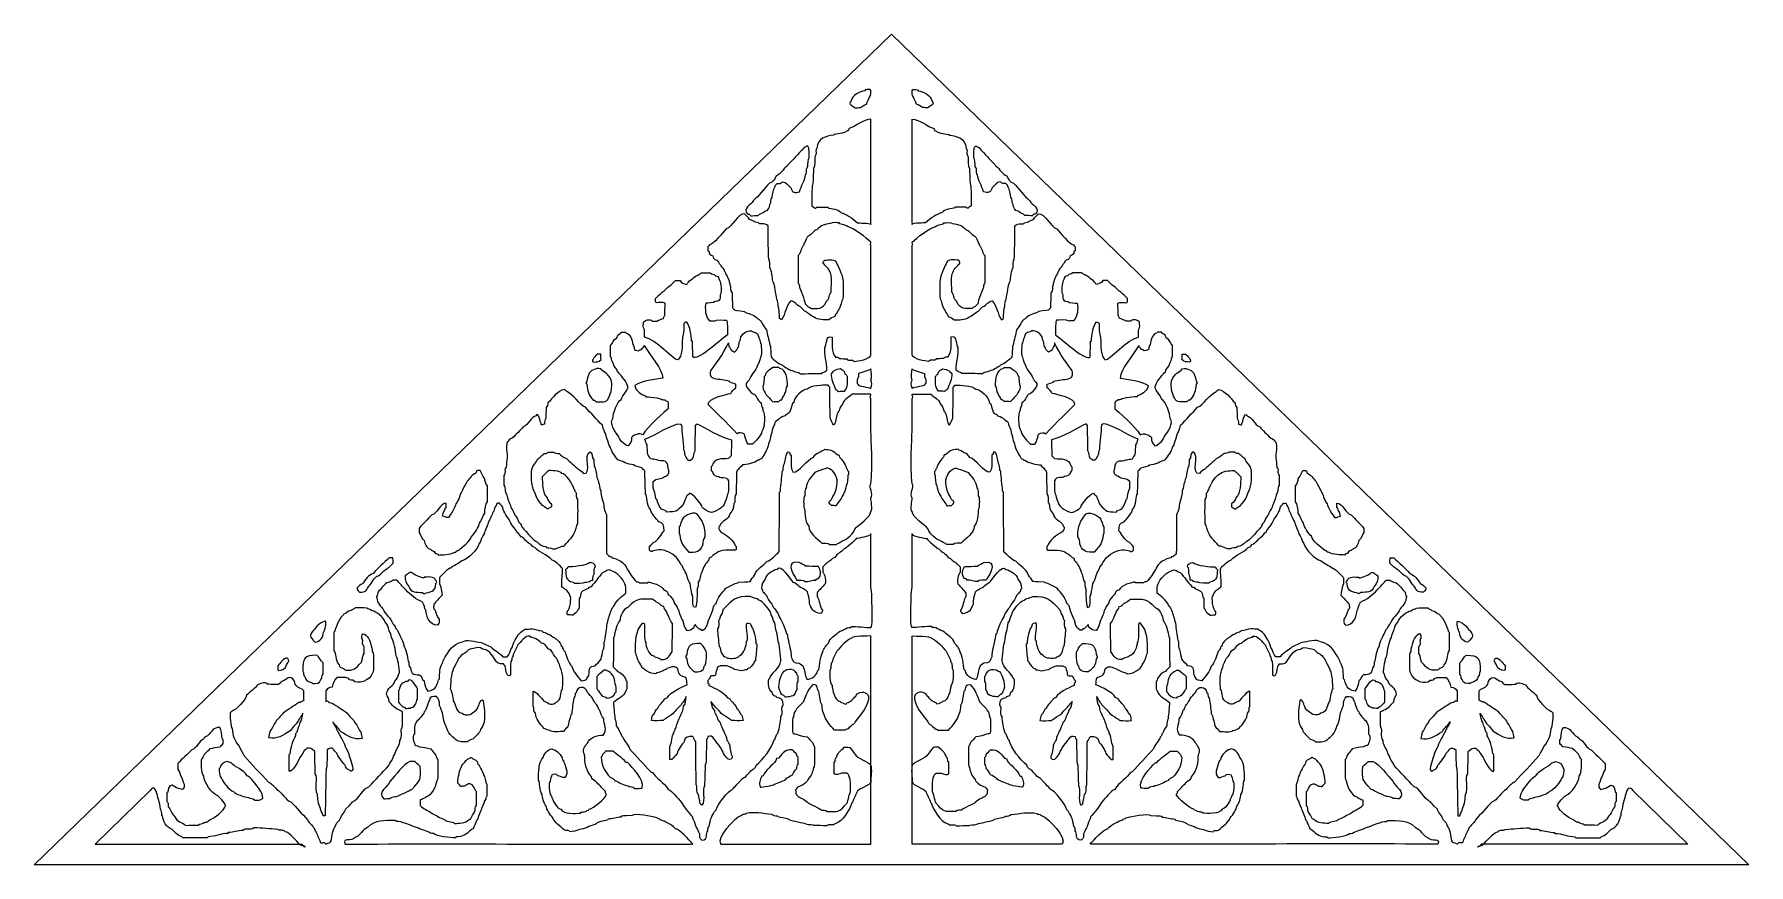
# Model space of a CAD drawing. Header units: centimetres. Extents: x -2.15 to 2.15, y -1.04 to 1.04.
import ezdxf

# ---------------------------------------------------------------- set-up
doc = ezdxf.new("R2010")
doc.units = ezdxf.units.CM
doc.header["$MEASUREMENT"] = 0
doc.layers.add('Layer 1', color=7, linetype='Continuous')

msp = doc.modelspace()

# ---------------------------------------------------------------- linework, layer by layer
at = {"layer": 'Layer 1', "color": 177}
for points, knots in [([(0, -1.04126), (0, -1.04126), (2.14962, -1.04126), (2.14962, -1.04126), (2.14962, -1.04126), (2.14962, -1.04126), (0, 1.04126), (0, 1.04126), (0, 1.04126), (0, 1.04126), (-2.14962, -1.04126), (-2.14962, -1.04126), (-2.14962, -1.04126), (-2.14962, -1.04126), (0, -1.04126), (0, -1.04126)], [0, 0, 0, 0, 0.2, 0.2, 0.2, 0.2, 0.4, 0.4, 0.4, 0.4, 0.6, 0.6, 0.6, 0.6, 1, 1, 1, 1]), ([(-0.09154, 0.85682), (-0.09698, 0.86268), (-0.11058, 0.86455), (-0.10118, 0.87468), (-0.10118, 0.87468), (-0.0992, 0.88747), (-0.07893, 0.89866), (-0.06706, 0.89973), (-0.06706, 0.89973), (-0.06509, 0.90479), (-0.05866, 0.90266), (-0.05322, 0.90239), (-0.05322, 0.90239), (-0.05124, 0.90026), (-0.05223, 0.8928), (-0.05248, 0.88747), (-0.05248, 0.88747), (-0.05569, 0.88507), (-0.06088, 0.87121), (-0.06237, 0.86615), (-0.06237, 0.86615), (-0.06756, 0.86402), (-0.07473, 0.86029), (-0.07794, 0.85736), (-0.07794, 0.85736), (-0.08264, 0.85736), (-0.08709, 0.85709), (-0.09154, 0.85682)], [0, 0, 0, 0, 0.125, 0.125, 0.125, 0.125, 0.25, 0.25, 0.25, 0.25, 0.375, 0.375, 0.375, 0.375, 0.5, 0.5, 0.5, 0.5, 0.625, 0.625, 0.625, 0.625, 0.75, 0.75, 0.75, 0.75, 1, 1, 1, 1]), ([(0.09153, 0.85682), (0.09697, 0.86268), (0.11057, 0.86455), (0.10118, 0.87468), (0.10118, 0.87468), (0.0992, 0.88747), (0.07893, 0.89866), (0.06706, 0.89973), (0.06706, 0.89973), (0.06508, 0.90479), (0.05865, 0.90266), (0.05322, 0.90239), (0.05322, 0.90239), (0.05124, 0.90026), (0.05223, 0.8928), (0.05247, 0.88747), (0.05247, 0.88747), (0.05569, 0.88507), (0.06088, 0.87121), (0.06236, 0.86615), (0.06236, 0.86615), (0.06755, 0.86402), (0.07472, 0.86029), (0.07794, 0.85736), (0.07794, 0.85736), (0.08264, 0.85736), (0.08709, 0.85709), (0.09153, 0.85682)], [0, 0, 0, 0, 0.125, 0.125, 0.125, 0.125, 0.25, 0.25, 0.25, 0.25, 0.375, 0.375, 0.375, 0.375, 0.5, 0.5, 0.5, 0.5, 0.625, 0.625, 0.625, 0.625, 0.75, 0.75, 0.75, 0.75, 1, 1, 1, 1]), ([(-0.05169, 0.56408), (-0.05392, 0.56888), (-0.08359, 0.56781), (-0.08532, 0.56808), (-0.08532, 0.56808), (-0.09669, 0.58034), (-0.11474, 0.58993), (-0.1271, 0.59473), (-0.1271, 0.59473), (-0.1313, 0.60165), (-0.15306, 0.60485), (-0.158, 0.60539), (-0.158, 0.60539), (-0.15875, 0.60645), (-0.15949, 0.60725), (-0.15998, 0.60805), (-0.15998, 0.60805), (-0.16913, 0.60805), (-0.17828, 0.60805), (-0.18718, 0.60805), (-0.18718, 0.60805), (-0.18792, 0.60725), (-0.18866, 0.60645), (-0.1894, 0.60539), (-0.1894, 0.60539), (-0.19064, 0.60539), (-0.19163, 0.60539), (-0.19261, 0.60539), (-0.19261, 0.60539), (-0.19583, 0.61045), (-0.19855, 0.60858), (-0.20003, 0.61098), (-0.20003, 0.61098), (-0.19979, 0.6275), (-0.19954, 0.64402), (-0.19904, 0.66028), (-0.19904, 0.66028), (-0.19558, 0.66401), (-0.19608, 0.69998), (-0.19583, 0.70478), (-0.19583, 0.70478), (-0.19138, 0.70958), (-0.19286, 0.7285), (-0.19261, 0.73409), (-0.19261, 0.73409), (-0.18569, 0.74155), (-0.19261, 0.74902), (-0.18693, 0.75515), (-0.18693, 0.75515), (-0.18421, 0.78179), (-0.16567, 0.78552), (-0.14515, 0.78845), (-0.14515, 0.78845), (-0.1449, 0.78899), (-0.14465, 0.78952), (-0.14441, 0.79005), (-0.14441, 0.79005), (-0.13995, 0.79032), (-0.11746, 0.79272), (-0.11251, 0.79805), (-0.11251, 0.79805), (-0.11103, 0.79858), (-0.10954, 0.79911), (-0.10781, 0.79965), (-0.10781, 0.79965), (-0.10682, 0.80418), (-0.10682, 0.80418), (-0.10584, 0.80524), (-0.10584, 0.80524), (-0.0915, 0.80817), (-0.07048, 0.82896), (-0.05169, 0.82816), (-0.05169, 0.82816), (-0.0512, 0.82603), (-0.05219, 0.82363), (-0.05169, 0.82123), (-0.05169, 0.82123), (-0.05219, 0.73703), (-0.0512, 0.65255), (-0.05169, 0.56808), (-0.05169, 0.56808), (-0.05367, 0.56595), (-0.04971, 0.56488), (-0.05169, 0.56408)], [0, 0, 0, 0, 0.0454545, 0.0454545, 0.0454545, 0.0454545, 0.0909091, 0.0909091, 0.0909091, 0.0909091, 0.1363636, 0.1363636, 0.1363636, 0.1363636, 0.1818182, 0.1818182, 0.1818182, 0.1818182, 0.2272727, 0.2272727, 0.2272727, 0.2272727, 0.2727273, 0.2727273, 0.2727273, 0.2727273, 0.3181818, 0.3181818, 0.3181818, 0.3181818, 0.3636364, 0.3636364, 0.3636364, 0.3636364, 0.4090909, 0.4090909, 0.4090909, 0.4090909, 0.4545455, 0.4545455, 0.4545455, 0.4545455, 0.5, 0.5, 0.5, 0.5, 0.5454545, 0.5454545, 0.5454545, 0.5454545, 0.5909091, 0.5909091, 0.5909091, 0.5909091, 0.6363636, 0.6363636, 0.6363636, 0.6363636, 0.6818182, 0.6818182, 0.6818182, 0.6818182, 0.7272727, 0.7272727, 0.7272727, 0.7272727, 0.7727273, 0.7727273, 0.7727273, 0.7727273, 0.8181818, 0.8181818, 0.8181818, 0.8181818, 0.8636364, 0.8636364, 0.8636364, 0.8636364, 0.9090909, 0.9090909, 0.9090909, 0.9090909, 1, 1, 1, 1]), ([(0.05169, 0.56408), (0.05391, 0.56888), (0.08358, 0.56781), (0.08531, 0.56808), (0.08531, 0.56808), (0.09668, 0.58034), (0.11473, 0.58993), (0.12709, 0.59473), (0.12709, 0.59473), (0.1313, 0.60165), (0.15305, 0.60485), (0.158, 0.60539), (0.158, 0.60539), (0.15874, 0.60645), (0.15948, 0.60725), (0.15998, 0.60805), (0.15998, 0.60805), (0.16912, 0.60805), (0.17827, 0.60805), (0.18717, 0.60805), (0.18717, 0.60805), (0.18791, 0.60725), (0.18866, 0.60645), (0.1894, 0.60539), (0.1894, 0.60539), (0.19063, 0.60539), (0.19162, 0.60539), (0.19261, 0.60539), (0.19261, 0.60539), (0.19582, 0.61045), (0.19854, 0.60858), (0.20003, 0.61098), (0.20003, 0.61098), (0.19978, 0.6275), (0.19953, 0.64402), (0.19904, 0.66028), (0.19904, 0.66028), (0.19558, 0.66401), (0.19607, 0.69998), (0.19582, 0.70478), (0.19582, 0.70478), (0.19138, 0.70958), (0.19286, 0.7285), (0.19261, 0.73409), (0.19261, 0.73409), (0.18569, 0.74155), (0.19261, 0.74902), (0.18692, 0.75515), (0.18692, 0.75515), (0.18421, 0.78179), (0.16566, 0.78552), (0.14514, 0.78845), (0.14514, 0.78845), (0.1449, 0.78899), (0.14465, 0.78952), (0.1444, 0.79005), (0.1444, 0.79005), (0.13995, 0.79032), (0.11745, 0.79272), (0.11251, 0.79805), (0.11251, 0.79805), (0.11102, 0.79858), (0.10954, 0.79911), (0.10781, 0.79965), (0.10781, 0.79965), (0.10682, 0.80418), (0.10682, 0.80418), (0.10583, 0.80524), (0.10583, 0.80524), (0.09149, 0.80817), (0.07048, 0.82896), (0.05169, 0.82816), (0.05169, 0.82816), (0.05119, 0.82603), (0.05218, 0.82363), (0.05169, 0.82123), (0.05169, 0.82123), (0.05218, 0.73703), (0.05119, 0.65255), (0.05169, 0.56808), (0.05169, 0.56808), (0.05367, 0.56595), (0.04971, 0.56488), (0.05169, 0.56408)], [0, 0, 0, 0, 0.0454545, 0.0454545, 0.0454545, 0.0454545, 0.0909091, 0.0909091, 0.0909091, 0.0909091, 0.1363636, 0.1363636, 0.1363636, 0.1363636, 0.1818182, 0.1818182, 0.1818182, 0.1818182, 0.2272727, 0.2272727, 0.2272727, 0.2272727, 0.2727273, 0.2727273, 0.2727273, 0.2727273, 0.3181818, 0.3181818, 0.3181818, 0.3181818, 0.3636364, 0.3636364, 0.3636364, 0.3636364, 0.4090909, 0.4090909, 0.4090909, 0.4090909, 0.4545455, 0.4545455, 0.4545455, 0.4545455, 0.5, 0.5, 0.5, 0.5, 0.5454545, 0.5454545, 0.5454545, 0.5454545, 0.5909091, 0.5909091, 0.5909091, 0.5909091, 0.6363636, 0.6363636, 0.6363636, 0.6363636, 0.6818182, 0.6818182, 0.6818182, 0.6818182, 0.7272727, 0.7272727, 0.7272727, 0.7272727, 0.7727273, 0.7727273, 0.7727273, 0.7727273, 0.8181818, 0.8181818, 0.8181818, 0.8181818, 0.8636364, 0.8636364, 0.8636364, 0.8636364, 0.9090909, 0.9090909, 0.9090909, 0.9090909, 1, 1, 1, 1]), ([(-0.35282, 0.5862), (-0.35604, 0.591), (-0.35777, 0.58993), (-0.35999, 0.59046), (-0.35999, 0.59046), (-0.37557, 0.60459), (-0.35159, 0.61338), (-0.34689, 0.62351), (-0.34689, 0.62351), (-0.3328, 0.63656), (-0.31871, 0.65415), (-0.3056, 0.66801), (-0.3056, 0.66801), (-0.29868, 0.66907), (-0.29102, 0.67973), (-0.28904, 0.68613), (-0.28904, 0.68613), (-0.27816, 0.68933), (-0.27198, 0.70398), (-0.26184, 0.71064), (-0.26184, 0.71064), (-0.26036, 0.71411), (-0.25566, 0.71944), (-0.25245, 0.72104), (-0.25245, 0.72104), (-0.25072, 0.7237), (-0.23415, 0.74049), (-0.21907, 0.75728), (-0.21907, 0.75728), (-0.2166, 0.75834), (-0.21412, 0.76074), (-0.20992, 0.76074), (-0.20992, 0.76074), (-0.20498, 0.75541), (-0.20671, 0.74129), (-0.20671, 0.73169), (-0.20671, 0.73169), (-0.20992, 0.72823), (-0.20918, 0.71624), (-0.20992, 0.70931), (-0.20992, 0.70931), (-0.2161, 0.70478), (-0.20992, 0.69679), (-0.21561, 0.68853), (-0.21561, 0.68853), (-0.21685, 0.67494), (-0.22698, 0.66081), (-0.23069, 0.64642), (-0.23069, 0.64642), (-0.24107, 0.64216), (-0.25047, 0.64482), (-0.25195, 0.65548), (-0.25195, 0.65548), (-0.2611, 0.66428), (-0.26283, 0.67094), (-0.27297, 0.67094), (-0.27297, 0.67094), (-0.28137, 0.66188), (-0.28755, 0.67414), (-0.2925, 0.65788), (-0.2925, 0.65788), (-0.29621, 0.65388), (-0.29819, 0.6395), (-0.29893, 0.63203), (-0.29893, 0.63203), (-0.30412, 0.6283), (-0.30041, 0.62084), (-0.30536, 0.61418), (-0.30536, 0.61418), (-0.30585, 0.60698), (-0.30906, 0.59872), (-0.31772, 0.59739), (-0.31772, 0.59739), (-0.32241, 0.59233), (-0.33107, 0.59179), (-0.33453, 0.58673), (-0.33453, 0.58673), (-0.34071, 0.58673), (-0.34689, 0.58646), (-0.35282, 0.5862)], [0, 0, 0, 0, 0.047619, 0.047619, 0.047619, 0.047619, 0.0952381, 0.0952381, 0.0952381, 0.0952381, 0.1428571, 0.1428571, 0.1428571, 0.1428571, 0.1904762, 0.1904762, 0.1904762, 0.1904762, 0.2380952, 0.2380952, 0.2380952, 0.2380952, 0.2857143, 0.2857143, 0.2857143, 0.2857143, 0.3333333, 0.3333333, 0.3333333, 0.3333333, 0.3809524, 0.3809524, 0.3809524, 0.3809524, 0.4285714, 0.4285714, 0.4285714, 0.4285714, 0.4761905, 0.4761905, 0.4761905, 0.4761905, 0.5238095, 0.5238095, 0.5238095, 0.5238095, 0.5714286, 0.5714286, 0.5714286, 0.5714286, 0.6190476, 0.6190476, 0.6190476, 0.6190476, 0.6666667, 0.6666667, 0.6666667, 0.6666667, 0.7142857, 0.7142857, 0.7142857, 0.7142857, 0.7619048, 0.7619048, 0.7619048, 0.7619048, 0.8095238, 0.8095238, 0.8095238, 0.8095238, 0.8571429, 0.8571429, 0.8571429, 0.8571429, 0.9047619, 0.9047619, 0.9047619, 0.9047619, 1, 1, 1, 1]), ([(0.35282, 0.5862), (0.35603, 0.591), (0.35776, 0.58993), (0.35999, 0.59046), (0.35999, 0.59046), (0.37557, 0.60459), (0.35158, 0.61338), (0.34688, 0.62351), (0.34688, 0.62351), (0.33279, 0.63656), (0.3187, 0.65415), (0.3056, 0.66801), (0.3056, 0.66801), (0.29867, 0.66907), (0.29101, 0.67973), (0.28903, 0.68613), (0.28903, 0.68613), (0.27816, 0.68933), (0.27197, 0.70398), (0.26184, 0.71064), (0.26184, 0.71064), (0.26035, 0.71411), (0.25566, 0.71944), (0.25244, 0.72104), (0.25244, 0.72104), (0.25071, 0.7237), (0.23415, 0.74049), (0.21907, 0.75728), (0.21907, 0.75728), (0.21659, 0.75834), (0.21412, 0.76074), (0.20992, 0.76074), (0.20992, 0.76074), (0.20497, 0.75541), (0.20671, 0.74129), (0.20671, 0.73169), (0.20671, 0.73169), (0.20992, 0.72823), (0.20917, 0.71624), (0.20992, 0.70931), (0.20992, 0.70931), (0.2161, 0.70478), (0.20992, 0.69679), (0.2156, 0.68853), (0.2156, 0.68853), (0.21684, 0.67494), (0.22698, 0.66081), (0.23069, 0.64642), (0.23069, 0.64642), (0.24107, 0.64216), (0.25046, 0.64482), (0.25195, 0.65548), (0.25195, 0.65548), (0.2611, 0.66428), (0.26283, 0.67094), (0.27296, 0.67094), (0.27296, 0.67094), (0.28137, 0.66188), (0.28755, 0.67414), (0.2925, 0.65788), (0.2925, 0.65788), (0.2962, 0.65388), (0.29818, 0.6395), (0.29892, 0.63203), (0.29892, 0.63203), (0.30411, 0.6283), (0.30041, 0.62084), (0.30535, 0.61418), (0.30535, 0.61418), (0.30585, 0.60698), (0.30906, 0.59872), (0.31771, 0.59739), (0.31771, 0.59739), (0.32241, 0.59233), (0.33106, 0.59179), (0.33452, 0.58673), (0.33452, 0.58673), (0.3407, 0.58673), (0.34688, 0.58646), (0.35282, 0.5862)], [0, 0, 0, 0, 0.047619, 0.047619, 0.047619, 0.047619, 0.0952381, 0.0952381, 0.0952381, 0.0952381, 0.1428571, 0.1428571, 0.1428571, 0.1428571, 0.1904762, 0.1904762, 0.1904762, 0.1904762, 0.2380952, 0.2380952, 0.2380952, 0.2380952, 0.2857143, 0.2857143, 0.2857143, 0.2857143, 0.3333333, 0.3333333, 0.3333333, 0.3333333, 0.3809524, 0.3809524, 0.3809524, 0.3809524, 0.4285714, 0.4285714, 0.4285714, 0.4285714, 0.4761905, 0.4761905, 0.4761905, 0.4761905, 0.5238095, 0.5238095, 0.5238095, 0.5238095, 0.5714286, 0.5714286, 0.5714286, 0.5714286, 0.6190476, 0.6190476, 0.6190476, 0.6190476, 0.6666667, 0.6666667, 0.6666667, 0.6666667, 0.7142857, 0.7142857, 0.7142857, 0.7142857, 0.7619048, 0.7619048, 0.7619048, 0.7619048, 0.8095238, 0.8095238, 0.8095238, 0.8095238, 0.8571429, 0.8571429, 0.8571429, 0.8571429, 0.9047619, 0.9047619, 0.9047619, 0.9047619, 1, 1, 1, 1]), ([(-0.22847, 0.18995), (-0.23415, 0.19608), (-0.24083, 0.19208), (-0.24503, 0.19661), (-0.24503, 0.19661), (-0.25591, 0.19954), (-0.26679, 0.20514), (-0.27297, 0.2118), (-0.27297, 0.2118), (-0.28335, 0.21366), (-0.29645, 0.22619), (-0.30214, 0.23232), (-0.30214, 0.23232), (-0.30264, 0.24165), (-0.30313, 0.25097), (-0.30362, 0.26003), (-0.30362, 0.26003), (-0.30437, 0.2603), (-0.30486, 0.26056), (-0.30536, 0.26083), (-0.30536, 0.26083), (-0.30684, 0.27575), (-0.31178, 0.28801), (-0.31376, 0.30027), (-0.31376, 0.30027), (-0.32266, 0.30986), (-0.32489, 0.32372), (-0.33527, 0.32745), (-0.33527, 0.32745), (-0.34244, 0.33651), (-0.35628, 0.34131), (-0.36395, 0.34264), (-0.36395, 0.34264), (-0.3684, 0.34744), (-0.38917, 0.3493), (-0.39312, 0.3493), (-0.39312, 0.3493), (-0.3951, 0.35117), (-0.39683, 0.35303), (-0.39856, 0.3549), (-0.39856, 0.3549), (-0.39906, 0.36769), (-0.3993, 0.38021), (-0.39955, 0.39274), (-0.39955, 0.39274), (-0.40548, 0.397), (-0.40227, 0.40979), (-0.40524, 0.41299), (-0.40524, 0.41299), (-0.40598, 0.42125), (-0.4129, 0.43724), (-0.41587, 0.44044), (-0.41587, 0.44044), (-0.41636, 0.44203), (-0.41661, 0.44363), (-0.41686, 0.44497), (-0.41686, 0.44497), (-0.42057, 0.44683), (-0.41982, 0.45083), (-0.42007, 0.45136), (-0.42007, 0.45136), (-0.42773, 0.45962), (-0.43243, 0.46815), (-0.43787, 0.47481), (-0.43787, 0.47481), (-0.44603, 0.47614), (-0.44677, 0.48147), (-0.44776, 0.48574), (-0.44776, 0.48574), (-0.45518, 0.48787), (-0.45691, 0.49027), (-0.45765, 0.4964), (-0.45765, 0.4964), (-0.45864, 0.4972), (-0.45963, 0.49773), (-0.46037, 0.49826), (-0.46037, 0.49826), (-0.46037, 0.50173), (-0.46037, 0.50519), (-0.46037, 0.50839), (-0.46037, 0.50839), (-0.45913, 0.50999), (-0.45765, 0.51159), (-0.45617, 0.51292), (-0.45617, 0.51292), (-0.44702, 0.51452), (-0.42501, 0.54223), (-0.41438, 0.55369), (-0.41438, 0.55369), (-0.40079, 0.55662), (-0.38447, 0.59366), (-0.36889, 0.591), (-0.36889, 0.591), (-0.36617, 0.5878), (-0.35876, 0.58273), (-0.35604, 0.57687), (-0.35604, 0.57687), (-0.34936, 0.57554), (-0.34442, 0.57021), (-0.33354, 0.56808), (-0.33354, 0.56808), (-0.33131, 0.56301), (-0.31796, 0.56968), (-0.30956, 0.56062), (-0.30956, 0.56062), (-0.30882, 0.49853), (-0.30882, 0.49853), (-0.30782, 0.47694), (-0.30782, 0.47694), (-0.30536, 0.47428), (-0.30511, 0.46096), (-0.30486, 0.45509), (-0.30486, 0.45509), (-0.30165, 0.45376), (-0.29819, 0.42871), (-0.29794, 0.42205), (-0.29794, 0.42205), (-0.29151, 0.41512), (-0.29102, 0.38874), (-0.28731, 0.37675), (-0.28731, 0.37675), (-0.28434, 0.37248), (-0.28434, 0.36582), (-0.28409, 0.35889), (-0.28409, 0.35889), (-0.28137, 0.35596), (-0.28112, 0.33651), (-0.28088, 0.32878), (-0.28088, 0.32878), (-0.27915, 0.32825), (-0.27791, 0.32585), (-0.27569, 0.32532), (-0.27569, 0.32532), (-0.26505, 0.33971), (-0.2658, 0.36049), (-0.25245, 0.37275), (-0.25245, 0.37275), (-0.24132, 0.37169), (-0.23984, 0.36289), (-0.22822, 0.35756), (-0.22822, 0.35756), (-0.21981, 0.34957), (-0.21981, 0.34957), (-0.21907, 0.34744), (-0.21907, 0.34744), (-0.21042, 0.34477), (-0.20399, 0.33544), (-0.1936, 0.33171), (-0.1936, 0.33171), (-0.18718, 0.32478), (-0.16666, 0.32478), (-0.15677, 0.32478), (-0.15677, 0.32478), (-0.1533, 0.32852), (-0.14787, 0.33171), (-0.14243, 0.33331), (-0.14243, 0.33331), (-0.14193, 0.33518), (-0.14144, 0.33704), (-0.1407, 0.33891), (-0.1407, 0.33891), (-0.13798, 0.33891), (-0.13427, 0.34824), (-0.13402, 0.34957), (-0.13402, 0.34957), (-0.12636, 0.35649), (-0.12586, 0.37488), (-0.12166, 0.37781), (-0.12166, 0.37781), (-0.12141, 0.3922), (-0.1182, 0.43297), (-0.12735, 0.44283), (-0.12735, 0.44283), (-0.12784, 0.44816), (-0.13526, 0.46309), (-0.13723, 0.46522), (-0.13723, 0.46522), (-0.13946, 0.48067), (-0.158, 0.47481), (-0.1674, 0.47481), (-0.1674, 0.47481), (-0.17061, 0.47135), (-0.17111, 0.47188), (-0.17111, 0.46629), (-0.17111, 0.46629), (-0.16666, 0.46202), (-0.15677, 0.45403), (-0.1538, 0.44417), (-0.1538, 0.44417), (-0.14811, 0.43804), (-0.15133, 0.40473), (-0.15157, 0.39487), (-0.15157, 0.39487), (-0.15627, 0.39167), (-0.15479, 0.37541), (-0.16393, 0.37115), (-0.16393, 0.37115), (-0.16913, 0.35143), (-0.18841, 0.3533), (-0.20176, 0.3533), (-0.20176, 0.3533), (-0.20251, 0.3541), (-0.20325, 0.3549), (-0.20399, 0.3557), (-0.20399, 0.3557), (-0.21165, 0.35783), (-0.21264, 0.36156), (-0.21635, 0.36556), (-0.21635, 0.36556), (-0.21685, 0.37195), (-0.22921, 0.40526), (-0.23044, 0.40659), (-0.23044, 0.40659), (-0.23094, 0.41192), (-0.23193, 0.41539), (-0.23366, 0.41725), (-0.23366, 0.41725), (-0.2344, 0.4407), (-0.23415, 0.46442), (-0.23366, 0.48627), (-0.23366, 0.48627), (-0.22797, 0.4924), (-0.22624, 0.50732), (-0.22055, 0.51185), (-0.22055, 0.51185), (-0.22031, 0.51345), (-0.22006, 0.51505), (-0.21981, 0.51638), (-0.21981, 0.51638), (-0.21932, 0.51665), (-0.21858, 0.51691), (-0.21784, 0.51718), (-0.21784, 0.51718), (-0.2166, 0.52251), (-0.21116, 0.5329), (-0.20893, 0.5353), (-0.20893, 0.5353), (-0.19954, 0.5369), (-0.19657, 0.54942), (-0.18718, 0.55129), (-0.18718, 0.55129), (-0.17556, 0.56301), (-0.16913, 0.56408), (-0.15256, 0.56648), (-0.15256, 0.56648), (-0.14885, 0.57048), (-0.13748, 0.56888), (-0.13081, 0.56808), (-0.13081, 0.56808), (-0.13056, 0.56754), (-0.13031, 0.56675), (-0.13007, 0.56595), (-0.13007, 0.56595), (-0.1271, 0.56541), (-0.11152, 0.56222), (-0.1088, 0.55822), (-0.1088, 0.55822), (-0.09891, 0.55662), (-0.06133, 0.53104), (-0.05169, 0.51958), (-0.05169, 0.51958), (-0.05095, 0.51718), (-0.05565, 0.51532), (-0.05169, 0.51212), (-0.05169, 0.51212), (-0.05169, 0.42125), (-0.05169, 0.33038), (-0.05169, 0.23951), (-0.05169, 0.23951), (-0.05268, 0.23871), (-0.05095, 0.23791), (-0.05169, 0.23712), (-0.05169, 0.23712), (-0.05318, 0.22699), (-0.08482, 0.22086), (-0.09273, 0.22086), (-0.09273, 0.22086), (-0.09867, 0.22725), (-0.10781, 0.22059), (-0.11226, 0.22699), (-0.11226, 0.22699), (-0.1182, 0.22752), (-0.12413, 0.22779), (-0.13007, 0.22805), (-0.13007, 0.22805), (-0.1318, 0.23205), (-0.13897, 0.23125), (-0.1407, 0.23152), (-0.1407, 0.23152), (-0.15083, 0.24244), (-0.14861, 0.27016), (-0.1491, 0.28162), (-0.1491, 0.28162), (-0.1669, 0.28801), (-0.16122, 0.26003), (-0.16715, 0.25577), (-0.16715, 0.25577), (-0.16839, 0.23845), (-0.16221, 0.21819), (-0.16221, 0.19874), (-0.16221, 0.19874), (-0.16789, 0.19368), (-0.17234, 0.19421), (-0.17679, 0.19075), (-0.17679, 0.19075), (-0.1941, 0.19048), (-0.2114, 0.19022), (-0.22847, 0.18995)], [0, 0, 0, 0, 0.0128205, 0.0128205, 0.0128205, 0.0128205, 0.025641, 0.025641, 0.025641, 0.025641, 0.0384615, 0.0384615, 0.0384615, 0.0384615, 0.0512821, 0.0512821, 0.0512821, 0.0512821, 0.0641026, 0.0641026, 0.0641026, 0.0641026, 0.0769231, 0.0769231, 0.0769231, 0.0769231, 0.0897436, 0.0897436, 0.0897436, 0.0897436, 0.1025641, 0.1025641, 0.1025641, 0.1025641, 0.1153846, 0.1153846, 0.1153846, 0.1153846, 0.1282051, 0.1282051, 0.1282051, 0.1282051, 0.1410256, 0.1410256, 0.1410256, 0.1410256, 0.1538462, 0.1538462, 0.1538462, 0.1538462, 0.1666667, 0.1666667, 0.1666667, 0.1666667, 0.1794872, 0.1794872, 0.1794872, 0.1794872, 0.1923077, 0.1923077, 0.1923077, 0.1923077, 0.2051282, 0.2051282, 0.2051282, 0.2051282, 0.2179487, 0.2179487, 0.2179487, 0.2179487, 0.2307692, 0.2307692, 0.2307692, 0.2307692, 0.2435897, 0.2435897, 0.2435897, 0.2435897, 0.2564103, 0.2564103, 0.2564103, 0.2564103, 0.2692308, 0.2692308, 0.2692308, 0.2692308, 0.2820513, 0.2820513, 0.2820513, 0.2820513, 0.2948718, 0.2948718, 0.2948718, 0.2948718, 0.3076923, 0.3076923, 0.3076923, 0.3076923, 0.3205128, 0.3205128, 0.3205128, 0.3205128, 0.3333333, 0.3333333, 0.3333333, 0.3333333, 0.3461538, 0.3461538, 0.3461538, 0.3461538, 0.3589744, 0.3589744, 0.3589744, 0.3589744, 0.3717949, 0.3717949, 0.3717949, 0.3717949, 0.3846154, 0.3846154, 0.3846154, 0.3846154, 0.3974359, 0.3974359, 0.3974359, 0.3974359, 0.4102564, 0.4102564, 0.4102564, 0.4102564, 0.4230769, 0.4230769, 0.4230769, 0.4230769, 0.4358974, 0.4358974, 0.4358974, 0.4358974, 0.4487179, 0.4487179, 0.4487179, 0.4487179, 0.4615385, 0.4615385, 0.4615385, 0.4615385, 0.474359, 0.474359, 0.474359, 0.474359, 0.4871795, 0.4871795, 0.4871795, 0.4871795, 0.5, 0.5, 0.5, 0.5, 0.5128205, 0.5128205, 0.5128205, 0.5128205, 0.525641, 0.525641, 0.525641, 0.525641, 0.5384615, 0.5384615, 0.5384615, 0.5384615, 0.5512821, 0.5512821, 0.5512821, 0.5512821, 0.5641026, 0.5641026, 0.5641026, 0.5641026, 0.5769231, 0.5769231, 0.5769231, 0.5769231, 0.5897436, 0.5897436, 0.5897436, 0.5897436, 0.6025641, 0.6025641, 0.6025641, 0.6025641, 0.6153846, 0.6153846, 0.6153846, 0.6153846, 0.6282051, 0.6282051, 0.6282051, 0.6282051, 0.6410256, 0.6410256, 0.6410256, 0.6410256, 0.6538462, 0.6538462, 0.6538462, 0.6538462, 0.6666667, 0.6666667, 0.6666667, 0.6666667, 0.6794872, 0.6794872, 0.6794872, 0.6794872, 0.6923077, 0.6923077, 0.6923077, 0.6923077, 0.7051282, 0.7051282, 0.7051282, 0.7051282, 0.7179487, 0.7179487, 0.7179487, 0.7179487, 0.7307692, 0.7307692, 0.7307692, 0.7307692, 0.7435897, 0.7435897, 0.7435897, 0.7435897, 0.7564103, 0.7564103, 0.7564103, 0.7564103, 0.7692308, 0.7692308, 0.7692308, 0.7692308, 0.7820513, 0.7820513, 0.7820513, 0.7820513, 0.7948718, 0.7948718, 0.7948718, 0.7948718, 0.8076923, 0.8076923, 0.8076923, 0.8076923, 0.8205128, 0.8205128, 0.8205128, 0.8205128, 0.8333333, 0.8333333, 0.8333333, 0.8333333, 0.8461538, 0.8461538, 0.8461538, 0.8461538, 0.8589744, 0.8589744, 0.8589744, 0.8589744, 0.8717949, 0.8717949, 0.8717949, 0.8717949, 0.8846154, 0.8846154, 0.8846154, 0.8846154, 0.8974359, 0.8974359, 0.8974359, 0.8974359, 0.9102564, 0.9102564, 0.9102564, 0.9102564, 0.9230769, 0.9230769, 0.9230769, 0.9230769, 0.9358974, 0.9358974, 0.9358974, 0.9358974, 0.9487179, 0.9487179, 0.9487179, 0.9487179, 0.9615385, 0.9615385, 0.9615385, 0.9615385, 0.974359, 0.974359, 0.974359, 0.974359, 1, 1, 1, 1]), ([(0.22846, 0.18995), (0.23415, 0.19608), (0.24082, 0.19208), (0.24503, 0.19661), (0.24503, 0.19661), (0.2559, 0.19954), (0.26678, 0.20514), (0.27296, 0.2118), (0.27296, 0.2118), (0.28334, 0.21366), (0.29645, 0.22619), (0.30214, 0.23232), (0.30214, 0.23232), (0.30263, 0.24165), (0.30313, 0.25097), (0.30362, 0.26003), (0.30362, 0.26003), (0.30436, 0.2603), (0.30486, 0.26056), (0.30535, 0.26083), (0.30535, 0.26083), (0.30683, 0.27575), (0.31178, 0.28801), (0.31376, 0.30027), (0.31376, 0.30027), (0.32266, 0.30986), (0.32488, 0.32372), (0.33527, 0.32745), (0.33527, 0.32745), (0.34243, 0.33651), (0.35628, 0.34131), (0.36395, 0.34264), (0.36395, 0.34264), (0.36839, 0.34744), (0.38916, 0.3493), (0.39312, 0.3493), (0.39312, 0.3493), (0.3951, 0.35117), (0.39683, 0.35303), (0.39856, 0.3549), (0.39856, 0.3549), (0.39905, 0.36769), (0.3993, 0.38021), (0.39955, 0.39274), (0.39955, 0.39274), (0.40548, 0.397), (0.40227, 0.40979), (0.40523, 0.41299), (0.40523, 0.41299), (0.40597, 0.42125), (0.4129, 0.43724), (0.41586, 0.44044), (0.41586, 0.44044), (0.41636, 0.44203), (0.4166, 0.44363), (0.41685, 0.44497), (0.41685, 0.44497), (0.42056, 0.44683), (0.41982, 0.45083), (0.42007, 0.45136), (0.42007, 0.45136), (0.42773, 0.45962), (0.43243, 0.46815), (0.43787, 0.47481), (0.43787, 0.47481), (0.44603, 0.47614), (0.44677, 0.48147), (0.44776, 0.48574), (0.44776, 0.48574), (0.45517, 0.48787), (0.4569, 0.49027), (0.45765, 0.4964), (0.45765, 0.4964), (0.45864, 0.4972), (0.45962, 0.49773), (0.46037, 0.49826), (0.46037, 0.49826), (0.46037, 0.50173), (0.46037, 0.50519), (0.46037, 0.50839), (0.46037, 0.50839), (0.45913, 0.50999), (0.45765, 0.51159), (0.45616, 0.51292), (0.45616, 0.51292), (0.44702, 0.51452), (0.42501, 0.54223), (0.41438, 0.55369), (0.41438, 0.55369), (0.40078, 0.55662), (0.38446, 0.59366), (0.36889, 0.591), (0.36889, 0.591), (0.36617, 0.5878), (0.35875, 0.58273), (0.35603, 0.57687), (0.35603, 0.57687), (0.34936, 0.57554), (0.34441, 0.57021), (0.33353, 0.56808), (0.33353, 0.56808), (0.33131, 0.56301), (0.31796, 0.56968), (0.30955, 0.56062), (0.30955, 0.56062), (0.30881, 0.49853), (0.30881, 0.49853), (0.30782, 0.47694), (0.30782, 0.47694), (0.30535, 0.47428), (0.3051, 0.46096), (0.30486, 0.45509), (0.30486, 0.45509), (0.30164, 0.45376), (0.29818, 0.42871), (0.29793, 0.42205), (0.29793, 0.42205), (0.29151, 0.41512), (0.29101, 0.38874), (0.2873, 0.37675), (0.2873, 0.37675), (0.28433, 0.37248), (0.28433, 0.36582), (0.28409, 0.35889), (0.28409, 0.35889), (0.28137, 0.35596), (0.28112, 0.33651), (0.28087, 0.32878), (0.28087, 0.32878), (0.27914, 0.32825), (0.27791, 0.32585), (0.27568, 0.32532), (0.27568, 0.32532), (0.26505, 0.33971), (0.26579, 0.36049), (0.25244, 0.37275), (0.25244, 0.37275), (0.24132, 0.37169), (0.23983, 0.36289), (0.22821, 0.35756), (0.22821, 0.35756), (0.21981, 0.34957), (0.21981, 0.34957), (0.21907, 0.34744), (0.21907, 0.34744), (0.21041, 0.34477), (0.20398, 0.33544), (0.1936, 0.33171), (0.1936, 0.33171), (0.18717, 0.32478), (0.16665, 0.32478), (0.15676, 0.32478), (0.15676, 0.32478), (0.1533, 0.32852), (0.14786, 0.33171), (0.14242, 0.33331), (0.14242, 0.33331), (0.14193, 0.33518), (0.14143, 0.33704), (0.14069, 0.33891), (0.14069, 0.33891), (0.13797, 0.33891), (0.13427, 0.34824), (0.13402, 0.34957), (0.13402, 0.34957), (0.12635, 0.35649), (0.12586, 0.37488), (0.12166, 0.37781), (0.12166, 0.37781), (0.12141, 0.3922), (0.11819, 0.43297), (0.12734, 0.44283), (0.12734, 0.44283), (0.12784, 0.44816), (0.13525, 0.46309), (0.13723, 0.46522), (0.13723, 0.46522), (0.13945, 0.48067), (0.158, 0.47481), (0.16739, 0.47481), (0.16739, 0.47481), (0.17061, 0.47135), (0.1711, 0.47188), (0.1711, 0.46629), (0.1711, 0.46629), (0.16665, 0.46202), (0.15676, 0.45403), (0.1538, 0.44417), (0.1538, 0.44417), (0.14811, 0.43804), (0.15132, 0.40473), (0.15157, 0.39487), (0.15157, 0.39487), (0.15627, 0.39167), (0.15478, 0.37541), (0.16393, 0.37115), (0.16393, 0.37115), (0.16912, 0.35143), (0.18841, 0.3533), (0.20176, 0.3533), (0.20176, 0.3533), (0.2025, 0.3541), (0.20324, 0.3549), (0.20398, 0.3557), (0.20398, 0.3557), (0.21165, 0.35783), (0.21264, 0.36156), (0.21635, 0.36556), (0.21635, 0.36556), (0.21684, 0.37195), (0.2292, 0.40526), (0.23044, 0.40659), (0.23044, 0.40659), (0.23093, 0.41192), (0.23192, 0.41539), (0.23365, 0.41725), (0.23365, 0.41725), (0.23439, 0.4407), (0.23415, 0.46442), (0.23365, 0.48627), (0.23365, 0.48627), (0.22797, 0.4924), (0.22624, 0.50732), (0.22055, 0.51185), (0.22055, 0.51185), (0.2203, 0.51345), (0.22006, 0.51505), (0.21981, 0.51638), (0.21981, 0.51638), (0.21931, 0.51665), (0.21857, 0.51691), (0.21783, 0.51718), (0.21783, 0.51718), (0.21659, 0.52251), (0.21115, 0.5329), (0.20893, 0.5353), (0.20893, 0.5353), (0.19953, 0.5369), (0.19657, 0.54942), (0.18717, 0.55129), (0.18717, 0.55129), (0.17555, 0.56301), (0.16912, 0.56408), (0.15256, 0.56648), (0.15256, 0.56648), (0.14885, 0.57048), (0.13748, 0.56888), (0.1308, 0.56808), (0.1308, 0.56808), (0.13056, 0.56754), (0.13031, 0.56675), (0.13006, 0.56595), (0.13006, 0.56595), (0.12709, 0.56541), (0.11152, 0.56222), (0.1088, 0.55822), (0.1088, 0.55822), (0.09891, 0.55662), (0.06133, 0.53104), (0.05169, 0.51958), (0.05169, 0.51958), (0.05095, 0.51718), (0.05564, 0.51532), (0.05169, 0.51212), (0.05169, 0.51212), (0.05169, 0.42125), (0.05169, 0.33038), (0.05169, 0.23951), (0.05169, 0.23951), (0.05268, 0.23871), (0.05095, 0.23791), (0.05169, 0.23712), (0.05169, 0.23712), (0.05317, 0.22699), (0.08482, 0.22086), (0.09273, 0.22086), (0.09273, 0.22086), (0.09866, 0.22725), (0.10781, 0.22059), (0.11226, 0.22699), (0.11226, 0.22699), (0.11819, 0.22752), (0.12413, 0.22779), (0.13006, 0.22805), (0.13006, 0.22805), (0.13179, 0.23205), (0.13896, 0.23125), (0.14069, 0.23152), (0.14069, 0.23152), (0.15083, 0.24244), (0.1486, 0.27016), (0.1491, 0.28162), (0.1491, 0.28162), (0.1669, 0.28801), (0.16121, 0.26003), (0.16715, 0.25577), (0.16715, 0.25577), (0.16838, 0.23845), (0.1622, 0.21819), (0.1622, 0.19874), (0.1622, 0.19874), (0.16789, 0.19368), (0.17234, 0.19421), (0.17679, 0.19075), (0.17679, 0.19075), (0.19409, 0.19048), (0.2114, 0.19022), (0.22846, 0.18995)], [0, 0, 0, 0, 0.0128205, 0.0128205, 0.0128205, 0.0128205, 0.025641, 0.025641, 0.025641, 0.025641, 0.0384615, 0.0384615, 0.0384615, 0.0384615, 0.0512821, 0.0512821, 0.0512821, 0.0512821, 0.0641026, 0.0641026, 0.0641026, 0.0641026, 0.0769231, 0.0769231, 0.0769231, 0.0769231, 0.0897436, 0.0897436, 0.0897436, 0.0897436, 0.1025641, 0.1025641, 0.1025641, 0.1025641, 0.1153846, 0.1153846, 0.1153846, 0.1153846, 0.1282051, 0.1282051, 0.1282051, 0.1282051, 0.1410256, 0.1410256, 0.1410256, 0.1410256, 0.1538462, 0.1538462, 0.1538462, 0.1538462, 0.1666667, 0.1666667, 0.1666667, 0.1666667, 0.1794872, 0.1794872, 0.1794872, 0.1794872, 0.1923077, 0.1923077, 0.1923077, 0.1923077, 0.2051282, 0.2051282, 0.2051282, 0.2051282, 0.2179487, 0.2179487, 0.2179487, 0.2179487, 0.2307692, 0.2307692, 0.2307692, 0.2307692, 0.2435897, 0.2435897, 0.2435897, 0.2435897, 0.2564103, 0.2564103, 0.2564103, 0.2564103, 0.2692308, 0.2692308, 0.2692308, 0.2692308, 0.2820513, 0.2820513, 0.2820513, 0.2820513, 0.2948718, 0.2948718, 0.2948718, 0.2948718, 0.3076923, 0.3076923, 0.3076923, 0.3076923, 0.3205128, 0.3205128, 0.3205128, 0.3205128, 0.3333333, 0.3333333, 0.3333333, 0.3333333, 0.3461538, 0.3461538, 0.3461538, 0.3461538, 0.3589744, 0.3589744, 0.3589744, 0.3589744, 0.3717949, 0.3717949, 0.3717949, 0.3717949, 0.3846154, 0.3846154, 0.3846154, 0.3846154, 0.3974359, 0.3974359, 0.3974359, 0.3974359, 0.4102564, 0.4102564, 0.4102564, 0.4102564, 0.4230769, 0.4230769, 0.4230769, 0.4230769, 0.4358974, 0.4358974, 0.4358974, 0.4358974, 0.4487179, 0.4487179, 0.4487179, 0.4487179, 0.4615385, 0.4615385, 0.4615385, 0.4615385, 0.474359, 0.474359, 0.474359, 0.474359, 0.4871795, 0.4871795, 0.4871795, 0.4871795, 0.5, 0.5, 0.5, 0.5, 0.5128205, 0.5128205, 0.5128205, 0.5128205, 0.525641, 0.525641, 0.525641, 0.525641, 0.5384615, 0.5384615, 0.5384615, 0.5384615, 0.5512821, 0.5512821, 0.5512821, 0.5512821, 0.5641026, 0.5641026, 0.5641026, 0.5641026, 0.5769231, 0.5769231, 0.5769231, 0.5769231, 0.5897436, 0.5897436, 0.5897436, 0.5897436, 0.6025641, 0.6025641, 0.6025641, 0.6025641, 0.6153846, 0.6153846, 0.6153846, 0.6153846, 0.6282051, 0.6282051, 0.6282051, 0.6282051, 0.6410256, 0.6410256, 0.6410256, 0.6410256, 0.6538462, 0.6538462, 0.6538462, 0.6538462, 0.6666667, 0.6666667, 0.6666667, 0.6666667, 0.6794872, 0.6794872, 0.6794872, 0.6794872, 0.6923077, 0.6923077, 0.6923077, 0.6923077, 0.7051282, 0.7051282, 0.7051282, 0.7051282, 0.7179487, 0.7179487, 0.7179487, 0.7179487, 0.7307692, 0.7307692, 0.7307692, 0.7307692, 0.7435897, 0.7435897, 0.7435897, 0.7435897, 0.7564103, 0.7564103, 0.7564103, 0.7564103, 0.7692308, 0.7692308, 0.7692308, 0.7692308, 0.7820513, 0.7820513, 0.7820513, 0.7820513, 0.7948718, 0.7948718, 0.7948718, 0.7948718, 0.8076923, 0.8076923, 0.8076923, 0.8076923, 0.8205128, 0.8205128, 0.8205128, 0.8205128, 0.8333333, 0.8333333, 0.8333333, 0.8333333, 0.8461538, 0.8461538, 0.8461538, 0.8461538, 0.8589744, 0.8589744, 0.8589744, 0.8589744, 0.8717949, 0.8717949, 0.8717949, 0.8717949, 0.8846154, 0.8846154, 0.8846154, 0.8846154, 0.8974359, 0.8974359, 0.8974359, 0.8974359, 0.9102564, 0.9102564, 0.9102564, 0.9102564, 0.9230769, 0.9230769, 0.9230769, 0.9230769, 0.9358974, 0.9358974, 0.9358974, 0.9358974, 0.9487179, 0.9487179, 0.9487179, 0.9487179, 0.9615385, 0.9615385, 0.9615385, 0.9615385, 0.974359, 0.974359, 0.974359, 0.974359, 1, 1, 1, 1]), ([(-0.61979, 0.28177), (-0.58908, 0.27684), (-0.54941, 0.22459), (-0.53578, 0.22459), (-0.53578, 0.22459), (-0.53429, 0.22672), (-0.53256, 0.22725), (-0.53182, 0.22965), (-0.53182, 0.22965), (-0.52415, 0.23791), (-0.52465, 0.27602), (-0.5244, 0.28215), (-0.5244, 0.28215), (-0.5202, 0.28508), (-0.52094, 0.31226), (-0.52094, 0.31626), (-0.52094, 0.31626), (-0.51723, 0.31786), (-0.51946, 0.31972), (-0.51328, 0.31892), (-0.51328, 0.31892), (-0.50462, 0.3096), (-0.50265, 0.28615), (-0.50116, 0.27176), (-0.50116, 0.27176), (-0.50067, 0.27176), (-0.50017, 0.27176), (-0.49943, 0.27176), (-0.49943, 0.27176), (-0.49894, 0.2587), (-0.49844, 0.24564), (-0.49795, 0.23232), (-0.49795, 0.23232), (-0.48745, 0.221), (-0.43479, 0.27011), (-0.41096, 0.28759), (-0.41096, 0.28759), (-0.41097, 0.30214), (-0.41121, 0.32189), (-0.41364, 0.32452), (-0.41364, 0.32452), (-0.41982, 0.32452), (-0.44059, 0.32612), (-0.4443, 0.32212), (-0.4443, 0.32212), (-0.44826, 0.32238), (-0.45221, 0.32238), (-0.45617, 0.32238), (-0.45617, 0.32238), (-0.46754, 0.33465), (-0.46828, 0.35277), (-0.46581, 0.36716), (-0.46581, 0.36716), (-0.46185, 0.36742), (-0.44554, 0.36689), (-0.44183, 0.37088), (-0.44183, 0.37088), (-0.42229, 0.37275), (-0.43441, 0.38581), (-0.42675, 0.39407), (-0.42675, 0.39407), (-0.42675, 0.40153), (-0.42798, 0.42311), (-0.43243, 0.42631), (-0.43243, 0.42631), (-0.43342, 0.43404), (-0.43738, 0.43511), (-0.44108, 0.43564), (-0.44108, 0.43564), (-0.44554, 0.44203), (-0.45073, 0.43857), (-0.45468, 0.44283), (-0.45468, 0.44283), (-0.4621, 0.44283), (-0.46952, 0.44283), (-0.47694, 0.44283), (-0.47694, 0.44283), (-0.47867, 0.44017), (-0.48781, 0.43617), (-0.48954, 0.4359), (-0.48954, 0.4359), (-0.49622, 0.43004), (-0.51056, 0.42125), (-0.51303, 0.41406), (-0.51303, 0.41406), (-0.52193, 0.41486), (-0.52688, 0.41779), (-0.52984, 0.42418), (-0.52984, 0.42418), (-0.53405, 0.42418), (-0.538, 0.42418), (-0.54196, 0.42418), (-0.54196, 0.42418), (-0.54492, 0.42125), (-0.55283, 0.41086), (-0.55778, 0.40979), (-0.55778, 0.40979), (-0.56915, 0.39967), (-0.58028, 0.38927), (-0.59141, 0.37888), (-0.59141, 0.37888), (-0.59141, 0.37701), (-0.59289, 0.37142), (-0.58992, 0.36822), (-0.58992, 0.36822), (-0.58448, 0.36822), (-0.57385, 0.37009), (-0.56767, 0.36689), (-0.56767, 0.36689), (-0.56792, 0.35676), (-0.56816, 0.34637), (-0.56816, 0.33598), (-0.56816, 0.33598), (-0.56866, 0.33571), (-0.56915, 0.33544), (-0.56965, 0.33518), (-0.56965, 0.33518), (-0.57039, 0.33305), (-0.57088, 0.33091), (-0.57138, 0.32878), (-0.57138, 0.32878), (-0.57583, 0.32745), (-0.58769, 0.32319), (-0.58869, 0.32212), (-0.58869, 0.32212), (-0.59264, 0.32212), (-0.59635, 0.32212), (-0.60006, 0.32212), (-0.60006, 0.32212), (-0.60624, 0.32878), (-0.61736, 0.32425), (-0.62181, 0.31945), (-0.62181, 0.31945), (-0.62181, 0.31573), (-0.62429, 0.30533), (-0.61959, 0.30027), (-0.61959, 0.30027), (-0.6197, 0.29415), (-0.61976, 0.28797), (-0.61979, 0.28177)], [0, 0, 0, 0, 0.0277778, 0.0277778, 0.0277778, 0.0277778, 0.0555556, 0.0555556, 0.0555556, 0.0555556, 0.0833333, 0.0833333, 0.0833333, 0.0833333, 0.1111111, 0.1111111, 0.1111111, 0.1111111, 0.1388889, 0.1388889, 0.1388889, 0.1388889, 0.1666667, 0.1666667, 0.1666667, 0.1666667, 0.1944444, 0.1944444, 0.1944444, 0.1944444, 0.2222222, 0.2222222, 0.2222222, 0.2222222, 0.25, 0.25, 0.25, 0.25, 0.2777778, 0.2777778, 0.2777778, 0.2777778, 0.3055556, 0.3055556, 0.3055556, 0.3055556, 0.3333333, 0.3333333, 0.3333333, 0.3333333, 0.3611111, 0.3611111, 0.3611111, 0.3611111, 0.3888889, 0.3888889, 0.3888889, 0.3888889, 0.4166667, 0.4166667, 0.4166667, 0.4166667, 0.4444444, 0.4444444, 0.4444444, 0.4444444, 0.4722222, 0.4722222, 0.4722222, 0.4722222, 0.5, 0.5, 0.5, 0.5, 0.5277778, 0.5277778, 0.5277778, 0.5277778, 0.5555556, 0.5555556, 0.5555556, 0.5555556, 0.5833333, 0.5833333, 0.5833333, 0.5833333, 0.6111111, 0.6111111, 0.6111111, 0.6111111, 0.6388889, 0.6388889, 0.6388889, 0.6388889, 0.6666667, 0.6666667, 0.6666667, 0.6666667, 0.6944444, 0.6944444, 0.6944444, 0.6944444, 0.7222222, 0.7222222, 0.7222222, 0.7222222, 0.75, 0.75, 0.75, 0.75, 0.7777778, 0.7777778, 0.7777778, 0.7777778, 0.8055556, 0.8055556, 0.8055556, 0.8055556, 0.8333333, 0.8333333, 0.8333333, 0.8333333, 0.8611111, 0.8611111, 0.8611111, 0.8611111, 0.8888889, 0.8888889, 0.8888889, 0.8888889, 0.9166667, 0.9166667, 0.9166667, 0.9166667, 0.9444444, 0.9444444, 0.9444444, 0.9444444, 1, 1, 1, 1]), ([(0.61979, 0.28177), (0.58908, 0.27684), (0.54941, 0.22459), (0.53577, 0.22459), (0.53577, 0.22459), (0.53429, 0.22672), (0.53256, 0.22725), (0.53182, 0.22965), (0.53182, 0.22965), (0.52415, 0.23791), (0.52464, 0.27602), (0.5244, 0.28215), (0.5244, 0.28215), (0.5202, 0.28508), (0.52094, 0.31226), (0.52094, 0.31626), (0.52094, 0.31626), (0.51723, 0.31786), (0.51946, 0.31972), (0.51327, 0.31892), (0.51327, 0.31892), (0.50462, 0.3096), (0.50264, 0.28615), (0.50116, 0.27176), (0.50116, 0.27176), (0.50066, 0.27176), (0.50017, 0.27176), (0.49943, 0.27176), (0.49943, 0.27176), (0.49893, 0.2587), (0.49844, 0.24564), (0.49794, 0.23232), (0.49794, 0.23232), (0.48744, 0.221), (0.43479, 0.27011), (0.41096, 0.28759), (0.41096, 0.28759), (0.41097, 0.30214), (0.4112, 0.32189), (0.41364, 0.32452), (0.41364, 0.32452), (0.41982, 0.32452), (0.44059, 0.32612), (0.4443, 0.32212), (0.4443, 0.32212), (0.44825, 0.32238), (0.45221, 0.32238), (0.45616, 0.32238), (0.45616, 0.32238), (0.46753, 0.33465), (0.46828, 0.35277), (0.46581, 0.36716), (0.46581, 0.36716), (0.46185, 0.36742), (0.44553, 0.36689), (0.44182, 0.37088), (0.44182, 0.37088), (0.42229, 0.37275), (0.43441, 0.38581), (0.42674, 0.39407), (0.42674, 0.39407), (0.42674, 0.40153), (0.42798, 0.42311), (0.43243, 0.42631), (0.43243, 0.42631), (0.43342, 0.43404), (0.43737, 0.43511), (0.44108, 0.43564), (0.44108, 0.43564), (0.44553, 0.44203), (0.45072, 0.43857), (0.45468, 0.44283), (0.45468, 0.44283), (0.4621, 0.44283), (0.46951, 0.44283), (0.47693, 0.44283), (0.47693, 0.44283), (0.47866, 0.44017), (0.48781, 0.43617), (0.48954, 0.4359), (0.48954, 0.4359), (0.49621, 0.43004), (0.51055, 0.42125), (0.51303, 0.41406), (0.51303, 0.41406), (0.52193, 0.41486), (0.52687, 0.41779), (0.52984, 0.42418), (0.52984, 0.42418), (0.53404, 0.42418), (0.538, 0.42418), (0.54195, 0.42418), (0.54195, 0.42418), (0.54492, 0.42125), (0.55283, 0.41086), (0.55778, 0.40979), (0.55778, 0.40979), (0.56915, 0.39967), (0.58028, 0.38927), (0.5914, 0.37888), (0.5914, 0.37888), (0.5914, 0.37701), (0.59288, 0.37142), (0.58992, 0.36822), (0.58992, 0.36822), (0.58448, 0.36822), (0.57385, 0.37009), (0.56766, 0.36689), (0.56766, 0.36689), (0.56791, 0.35676), (0.56816, 0.34637), (0.56816, 0.33598), (0.56816, 0.33598), (0.56865, 0.33571), (0.56915, 0.33544), (0.56964, 0.33518), (0.56964, 0.33518), (0.57038, 0.33305), (0.57088, 0.33091), (0.57137, 0.32878), (0.57137, 0.32878), (0.57582, 0.32745), (0.58769, 0.32319), (0.58868, 0.32212), (0.58868, 0.32212), (0.59264, 0.32212), (0.59634, 0.32212), (0.60005, 0.32212), (0.60005, 0.32212), (0.60623, 0.32878), (0.61736, 0.32425), (0.62181, 0.31945), (0.62181, 0.31945), (0.62181, 0.31573), (0.62428, 0.30533), (0.61958, 0.30027), (0.61958, 0.30027), (0.61969, 0.29415), (0.61976, 0.28797), (0.61979, 0.28177)], [0, 0, 0, 0, 0.0277778, 0.0277778, 0.0277778, 0.0277778, 0.0555556, 0.0555556, 0.0555556, 0.0555556, 0.0833333, 0.0833333, 0.0833333, 0.0833333, 0.1111111, 0.1111111, 0.1111111, 0.1111111, 0.1388889, 0.1388889, 0.1388889, 0.1388889, 0.1666667, 0.1666667, 0.1666667, 0.1666667, 0.1944444, 0.1944444, 0.1944444, 0.1944444, 0.2222222, 0.2222222, 0.2222222, 0.2222222, 0.25, 0.25, 0.25, 0.25, 0.2777778, 0.2777778, 0.2777778, 0.2777778, 0.3055556, 0.3055556, 0.3055556, 0.3055556, 0.3333333, 0.3333333, 0.3333333, 0.3333333, 0.3611111, 0.3611111, 0.3611111, 0.3611111, 0.3888889, 0.3888889, 0.3888889, 0.3888889, 0.4166667, 0.4166667, 0.4166667, 0.4166667, 0.4444444, 0.4444444, 0.4444444, 0.4444444, 0.4722222, 0.4722222, 0.4722222, 0.4722222, 0.5, 0.5, 0.5, 0.5, 0.5277778, 0.5277778, 0.5277778, 0.5277778, 0.5555556, 0.5555556, 0.5555556, 0.5555556, 0.5833333, 0.5833333, 0.5833333, 0.5833333, 0.6111111, 0.6111111, 0.6111111, 0.6111111, 0.6388889, 0.6388889, 0.6388889, 0.6388889, 0.6666667, 0.6666667, 0.6666667, 0.6666667, 0.6944444, 0.6944444, 0.6944444, 0.6944444, 0.7222222, 0.7222222, 0.7222222, 0.7222222, 0.75, 0.75, 0.75, 0.75, 0.7777778, 0.7777778, 0.7777778, 0.7777778, 0.8055556, 0.8055556, 0.8055556, 0.8055556, 0.8333333, 0.8333333, 0.8333333, 0.8333333, 0.8611111, 0.8611111, 0.8611111, 0.8611111, 0.8888889, 0.8888889, 0.8888889, 0.8888889, 0.9166667, 0.9166667, 0.9166667, 0.9166667, 0.9444444, 0.9444444, 0.9444444, 0.9444444, 1, 1, 1, 1]), ([(-0.62376, 0.03708), (-0.61105, 0.05836), (-0.56768, 0.09632), (-0.55976, 0.10201), (-0.55976, 0.10201), (-0.55976, 0.10787), (-0.55951, 0.11587), (-0.5605, 0.12013), (-0.5605, 0.12013), (-0.56495, 0.1212), (-0.56668, 0.1228), (-0.56717, 0.12439), (-0.56717, 0.12439), (-0.57014, 0.12466), (-0.57311, 0.12493), (-0.57608, 0.1252), (-0.57608, 0.1252), (-0.57756, 0.12972), (-0.61408, 0.13239), (-0.61631, 0.13239), (-0.61631, 0.13239), (-0.61705, 0.13425), (-0.61705, 0.13425), (-0.61878, 0.13559), (-0.61878, 0.13559), (-0.6304, 0.13905), (-0.6435, 0.14971), (-0.6435, 0.16037), (-0.6435, 0.16037), (-0.63238, 0.17156), (-0.58869, 0.17582), (-0.5736, 0.17929), (-0.5736, 0.17929), (-0.5736, 0.2019), (-0.60592, 0.23502), (-0.61984, 0.26111), (-0.61984, 0.26111), (-0.61984, 0.2604), (-0.61984, 0.25968), (-0.61984, 0.25896), (-0.61984, 0.25896), (-0.62231, 0.2563), (-0.62478, 0.25364), (-0.62725, 0.25097), (-0.62725, 0.25097), (-0.63096, 0.24964), (-0.63096, 0.2507), (-0.63393, 0.24751), (-0.63393, 0.24751), (-0.65025, 0.24751), (-0.64258, 0.25683), (-0.64827, 0.26296), (-0.64827, 0.26296), (-0.65025, 0.27575), (-0.65469, 0.29014), (-0.66533, 0.29201), (-0.66533, 0.29201), (-0.66607, 0.29281), (-0.66681, 0.29361), (-0.6673, 0.29441), (-0.6673, 0.29441), (-0.67052, 0.29441), (-0.67373, 0.29441), (-0.67695, 0.29441), (-0.67695, 0.29441), (-0.68065, 0.28828), (-0.68609, 0.29174), (-0.68906, 0.28028), (-0.68906, 0.28028), (-0.69771, 0.27495), (-0.6992, 0.26616), (-0.70439, 0.26056), (-0.70439, 0.26056), (-0.70439, 0.25124), (-0.70439, 0.24191), (-0.70439, 0.23232), (-0.70439, 0.23232), (-0.70068, 0.22939), (-0.70315, 0.22485), (-0.6987, 0.21846), (-0.6987, 0.21846), (-0.69697, 0.21233), (-0.69425, 0.20647), (-0.68807, 0.19981), (-0.68807, 0.19981), (-0.68783, 0.19821), (-0.68758, 0.19661), (-0.68708, 0.19501), (-0.68708, 0.19501), (-0.68313, 0.19075), (-0.66459, 0.17236), (-0.6631, 0.16223), (-0.6631, 0.16223), (-0.65321, 0.15157), (-0.67769, 0.13612), (-0.67769, 0.12546), (-0.67769, 0.12546), (-0.68807, 0.1212), (-0.69821, 0.08895), (-0.69895, 0.0775), (-0.69895, 0.0775), (-0.70835, 0.06737), (-0.69327, 0.04312), (-0.68461, 0.03379), (-0.68461, 0.03379), (-0.68387, 0.0282), (-0.67052, 0.00928), (-0.66013, 0.00928), (-0.66013, 0.00928), (-0.65296, 0.01701), (-0.65222, 0.01967), (-0.65173, 0.03006), (-0.65173, 0.03006), (-0.64554, 0.03673), (-0.63309, 0.04221), (-0.62376, 0.03708)], [0, 0, 0, 0, 0.0333333, 0.0333333, 0.0333333, 0.0333333, 0.0666667, 0.0666667, 0.0666667, 0.0666667, 0.1, 0.1, 0.1, 0.1, 0.1333333, 0.1333333, 0.1333333, 0.1333333, 0.1666667, 0.1666667, 0.1666667, 0.1666667, 0.2, 0.2, 0.2, 0.2, 0.2333333, 0.2333333, 0.2333333, 0.2333333, 0.2666667, 0.2666667, 0.2666667, 0.2666667, 0.3, 0.3, 0.3, 0.3, 0.3333333, 0.3333333, 0.3333333, 0.3333333, 0.3666667, 0.3666667, 0.3666667, 0.3666667, 0.4, 0.4, 0.4, 0.4, 0.4333333, 0.4333333, 0.4333333, 0.4333333, 0.4666667, 0.4666667, 0.4666667, 0.4666667, 0.5, 0.5, 0.5, 0.5, 0.5333333, 0.5333333, 0.5333333, 0.5333333, 0.5666667, 0.5666667, 0.5666667, 0.5666667, 0.6, 0.6, 0.6, 0.6, 0.6333333, 0.6333333, 0.6333333, 0.6333333, 0.6666667, 0.6666667, 0.6666667, 0.6666667, 0.7, 0.7, 0.7, 0.7, 0.7333333, 0.7333333, 0.7333333, 0.7333333, 0.7666667, 0.7666667, 0.7666667, 0.7666667, 0.8, 0.8, 0.8, 0.8, 0.8333333, 0.8333333, 0.8333333, 0.8333333, 0.8666667, 0.8666667, 0.8666667, 0.8666667, 0.9, 0.9, 0.9, 0.9, 0.9333333, 0.9333333, 0.9333333, 0.9333333, 1, 1, 1, 1]), ([(-0.40887, 0.26748), (-0.42069, 0.24163), (-0.44452, 0.20729), (-0.45345, 0.19767), (-0.45345, 0.19767), (-0.45345, 0.18675), (-0.45691, 0.18115), (-0.44306, 0.17689), (-0.44306, 0.17689), (-0.43416, 0.17582), (-0.41627, 0.17316), (-0.40663, 0.1713), (-0.40663, 0.1713), (-0.40613, 0.1705), (-0.40564, 0.1697), (-0.40515, 0.16863), (-0.40515, 0.16863), (-0.4002, 0.16703), (-0.39525, 0.16543), (-0.39007, 0.16357), (-0.39007, 0.16357), (-0.39031, 0.1609), (-0.39031, 0.15797), (-0.39031, 0.15504), (-0.39031, 0.15504), (-0.39352, 0.15184), (-0.40317, 0.14438), (-0.40317, 0.14038), (-0.40317, 0.14038), (-0.41578, 0.13852), (-0.46012, 0.12813), (-0.46012, 0.1132), (-0.46012, 0.1132), (-0.45478, 0.10744), (-0.40807, 0.0626), (-0.38731, 0.03963), (-0.38731, 0.03963), (-0.38197, 0.04295), (-0.37611, 0.04342), (-0.36865, 0.03806), (-0.36865, 0.03806), (-0.3684, 0.03566), (-0.36321, 0.01674), (-0.35975, 0.01301), (-0.35975, 0.01301), (-0.35604, 0.01301), (-0.35233, 0.01301), (-0.34862, 0.01301), (-0.34862, 0.01301), (-0.34194, 0.0202), (-0.32686, 0.03406), (-0.32513, 0.04525), (-0.32513, 0.04525), (-0.31623, 0.05484), (-0.31747, 0.09268), (-0.32192, 0.09588), (-0.32192, 0.09588), (-0.32266, 0.09934), (-0.32315, 0.10281), (-0.32365, 0.10601), (-0.32365, 0.10601), (-0.32439, 0.10627), (-0.32489, 0.10654), (-0.32538, 0.10681), (-0.32538, 0.10681), (-0.32587, 0.11027), (-0.32637, 0.11347), (-0.32686, 0.11667), (-0.32686, 0.11667), (-0.33799, 0.12386), (-0.33749, 0.13825), (-0.34887, 0.14012), (-0.34887, 0.14012), (-0.35727, 0.14864), (-0.37433, 0.16383), (-0.35752, 0.17289), (-0.35752, 0.17289), (-0.35332, 0.18702), (-0.33972, 0.19714), (-0.33601, 0.21153), (-0.33601, 0.21153), (-0.32958, 0.2166), (-0.33008, 0.23338), (-0.32711, 0.23498), (-0.32711, 0.23498), (-0.32538, 0.24564), (-0.32662, 0.25524), (-0.32686, 0.26483), (-0.32686, 0.26483), (-0.32761, 0.26536), (-0.3281, 0.26589), (-0.32859, 0.26643), (-0.32859, 0.26643), (-0.32909, 0.27389), (-0.33057, 0.27549), (-0.3328, 0.28002), (-0.3328, 0.28002), (-0.33477, 0.29814), (-0.34738, 0.29227), (-0.35084, 0.29787), (-0.35084, 0.29787), (-0.36518, 0.29787), (-0.36815, 0.29361), (-0.37804, 0.28295), (-0.37804, 0.28295), (-0.37804, 0.28135), (-0.37829, 0.27309), (-0.38126, 0.27149), (-0.38126, 0.27149), (-0.382, 0.26723), (-0.38249, 0.26296), (-0.38299, 0.25843), (-0.38299, 0.25843), (-0.38348, 0.25817), (-0.38397, 0.2579), (-0.38447, 0.25763), (-0.38447, 0.25763), (-0.3862, 0.25097), (-0.38793, 0.24831), (-0.39411, 0.24404), (-0.39411, 0.24404), (-0.39708, 0.24724), (-0.39856, 0.24724), (-0.40079, 0.24751), (-0.40079, 0.24751), (-0.404, 0.25177), (-0.40573, 0.25763), (-0.40796, 0.2587), (-0.40796, 0.2587), (-0.4082, 0.2616), (-0.40845, 0.26476), (-0.40887, 0.26748)], [0, 0, 0, 0, 0.0294118, 0.0294118, 0.0294118, 0.0294118, 0.0588235, 0.0588235, 0.0588235, 0.0588235, 0.0882353, 0.0882353, 0.0882353, 0.0882353, 0.1176471, 0.1176471, 0.1176471, 0.1176471, 0.1470588, 0.1470588, 0.1470588, 0.1470588, 0.1764706, 0.1764706, 0.1764706, 0.1764706, 0.2058824, 0.2058824, 0.2058824, 0.2058824, 0.2352941, 0.2352941, 0.2352941, 0.2352941, 0.2647059, 0.2647059, 0.2647059, 0.2647059, 0.2941176, 0.2941176, 0.2941176, 0.2941176, 0.3235294, 0.3235294, 0.3235294, 0.3235294, 0.3529412, 0.3529412, 0.3529412, 0.3529412, 0.3823529, 0.3823529, 0.3823529, 0.3823529, 0.4117647, 0.4117647, 0.4117647, 0.4117647, 0.4411765, 0.4411765, 0.4411765, 0.4411765, 0.4705882, 0.4705882, 0.4705882, 0.4705882, 0.5, 0.5, 0.5, 0.5, 0.5294118, 0.5294118, 0.5294118, 0.5294118, 0.5588235, 0.5588235, 0.5588235, 0.5588235, 0.5882353, 0.5882353, 0.5882353, 0.5882353, 0.6176471, 0.6176471, 0.6176471, 0.6176471, 0.6470588, 0.6470588, 0.6470588, 0.6470588, 0.6764706, 0.6764706, 0.6764706, 0.6764706, 0.7058824, 0.7058824, 0.7058824, 0.7058824, 0.7352941, 0.7352941, 0.7352941, 0.7352941, 0.7647059, 0.7647059, 0.7647059, 0.7647059, 0.7941176, 0.7941176, 0.7941176, 0.7941176, 0.8235294, 0.8235294, 0.8235294, 0.8235294, 0.8529412, 0.8529412, 0.8529412, 0.8529412, 0.8823529, 0.8823529, 0.8823529, 0.8823529, 0.9117647, 0.9117647, 0.9117647, 0.9117647, 0.9411765, 0.9411765, 0.9411765, 0.9411765, 1, 1, 1, 1]), ([(0.40887, 0.26748), (0.42069, 0.24163), (0.44452, 0.20729), (0.45344, 0.19767), (0.45344, 0.19767), (0.45344, 0.18675), (0.4569, 0.18115), (0.44306, 0.17689), (0.44306, 0.17689), (0.43416, 0.17582), (0.41627, 0.17316), (0.40663, 0.1713), (0.40663, 0.1713), (0.40613, 0.1705), (0.40564, 0.1697), (0.40514, 0.16863), (0.40514, 0.16863), (0.4002, 0.16703), (0.39525, 0.16543), (0.39006, 0.16357), (0.39006, 0.16357), (0.39031, 0.1609), (0.39031, 0.15797), (0.39031, 0.15504), (0.39031, 0.15504), (0.39352, 0.15184), (0.40316, 0.14438), (0.40316, 0.14038), (0.40316, 0.14038), (0.41577, 0.13852), (0.46012, 0.12813), (0.46012, 0.1132), (0.46012, 0.1132), (0.45477, 0.10744), (0.40807, 0.0626), (0.3873, 0.03963), (0.3873, 0.03963), (0.38197, 0.04295), (0.3761, 0.04342), (0.36864, 0.03806), (0.36864, 0.03806), (0.36839, 0.03566), (0.3632, 0.01674), (0.35974, 0.01301), (0.35974, 0.01301), (0.35603, 0.01301), (0.35232, 0.01301), (0.34862, 0.01301), (0.34862, 0.01301), (0.34194, 0.0202), (0.32686, 0.03406), (0.32513, 0.04525), (0.32513, 0.04525), (0.31623, 0.05484), (0.31746, 0.09268), (0.32192, 0.09588), (0.32192, 0.09588), (0.32266, 0.09934), (0.32315, 0.10281), (0.32364, 0.10601), (0.32364, 0.10601), (0.32439, 0.10627), (0.32488, 0.10654), (0.32538, 0.10681), (0.32538, 0.10681), (0.32587, 0.11027), (0.32636, 0.11347), (0.32686, 0.11667), (0.32686, 0.11667), (0.33798, 0.12386), (0.33749, 0.13825), (0.34886, 0.14012), (0.34886, 0.14012), (0.35727, 0.14864), (0.37433, 0.16383), (0.35752, 0.17289), (0.35752, 0.17289), (0.35331, 0.18702), (0.33971, 0.19714), (0.33601, 0.21153), (0.33601, 0.21153), (0.32958, 0.2166), (0.33007, 0.23338), (0.32711, 0.23498), (0.32711, 0.23498), (0.32538, 0.24564), (0.32661, 0.25524), (0.32686, 0.26483), (0.32686, 0.26483), (0.3276, 0.26536), (0.3281, 0.26589), (0.32859, 0.26643), (0.32859, 0.26643), (0.32909, 0.27389), (0.33057, 0.27549), (0.33279, 0.28002), (0.33279, 0.28002), (0.33477, 0.29814), (0.34738, 0.29227), (0.35084, 0.29787), (0.35084, 0.29787), (0.36518, 0.29787), (0.36815, 0.29361), (0.37804, 0.28295), (0.37804, 0.28295), (0.37804, 0.28135), (0.37829, 0.27309), (0.38125, 0.27149), (0.38125, 0.27149), (0.38199, 0.26723), (0.38249, 0.26296), (0.38298, 0.25843), (0.38298, 0.25843), (0.38348, 0.25817), (0.38397, 0.2579), (0.38446, 0.25763), (0.38446, 0.25763), (0.3862, 0.25097), (0.38793, 0.24831), (0.39411, 0.24404), (0.39411, 0.24404), (0.39707, 0.24724), (0.39856, 0.24724), (0.40078, 0.24751), (0.40078, 0.24751), (0.404, 0.25177), (0.40573, 0.25763), (0.40795, 0.2587), (0.40795, 0.2587), (0.4082, 0.2616), (0.40844, 0.26476), (0.40887, 0.26748)], [0, 0, 0, 0, 0.0294118, 0.0294118, 0.0294118, 0.0294118, 0.0588235, 0.0588235, 0.0588235, 0.0588235, 0.0882353, 0.0882353, 0.0882353, 0.0882353, 0.1176471, 0.1176471, 0.1176471, 0.1176471, 0.1470588, 0.1470588, 0.1470588, 0.1470588, 0.1764706, 0.1764706, 0.1764706, 0.1764706, 0.2058824, 0.2058824, 0.2058824, 0.2058824, 0.2352941, 0.2352941, 0.2352941, 0.2352941, 0.2647059, 0.2647059, 0.2647059, 0.2647059, 0.2941176, 0.2941176, 0.2941176, 0.2941176, 0.3235294, 0.3235294, 0.3235294, 0.3235294, 0.3529412, 0.3529412, 0.3529412, 0.3529412, 0.3823529, 0.3823529, 0.3823529, 0.3823529, 0.4117647, 0.4117647, 0.4117647, 0.4117647, 0.4411765, 0.4411765, 0.4411765, 0.4411765, 0.4705882, 0.4705882, 0.4705882, 0.4705882, 0.5, 0.5, 0.5, 0.5, 0.5294118, 0.5294118, 0.5294118, 0.5294118, 0.5588235, 0.5588235, 0.5588235, 0.5588235, 0.5882353, 0.5882353, 0.5882353, 0.5882353, 0.6176471, 0.6176471, 0.6176471, 0.6176471, 0.6470588, 0.6470588, 0.6470588, 0.6470588, 0.6764706, 0.6764706, 0.6764706, 0.6764706, 0.7058824, 0.7058824, 0.7058824, 0.7058824, 0.7352941, 0.7352941, 0.7352941, 0.7352941, 0.7647059, 0.7647059, 0.7647059, 0.7647059, 0.7941176, 0.7941176, 0.7941176, 0.7941176, 0.8235294, 0.8235294, 0.8235294, 0.8235294, 0.8529412, 0.8529412, 0.8529412, 0.8529412, 0.8823529, 0.8823529, 0.8823529, 0.8823529, 0.9117647, 0.9117647, 0.9117647, 0.9117647, 0.9411765, 0.9411765, 0.9411765, 0.9411765, 1, 1, 1, 1]), ([(0.62376, 0.03708), (0.61105, 0.05836), (0.56768, 0.09632), (0.55975, 0.10201), (0.55975, 0.10201), (0.55975, 0.10787), (0.55951, 0.11587), (0.5605, 0.12013), (0.5605, 0.12013), (0.56495, 0.1212), (0.56668, 0.1228), (0.56717, 0.12439), (0.56717, 0.12439), (0.57014, 0.12466), (0.5731, 0.12493), (0.57607, 0.1252), (0.57607, 0.1252), (0.57756, 0.12972), (0.61408, 0.13239), (0.61631, 0.13239), (0.61631, 0.13239), (0.61705, 0.13425), (0.61705, 0.13425), (0.61878, 0.13559), (0.61878, 0.13559), (0.6304, 0.13905), (0.6435, 0.14971), (0.6435, 0.16037), (0.6435, 0.16037), (0.63238, 0.17156), (0.58868, 0.17582), (0.5736, 0.17929), (0.5736, 0.17929), (0.5736, 0.2019), (0.60591, 0.23502), (0.61983, 0.26111), (0.61983, 0.26111), (0.61983, 0.2604), (0.61983, 0.25968), (0.61983, 0.25896), (0.61983, 0.25896), (0.6223, 0.2563), (0.62478, 0.25364), (0.62725, 0.25097), (0.62725, 0.25097), (0.63096, 0.24964), (0.63096, 0.2507), (0.63392, 0.24751), (0.63392, 0.24751), (0.65024, 0.24751), (0.64258, 0.25683), (0.64826, 0.26296), (0.64826, 0.26296), (0.65024, 0.27575), (0.65469, 0.29014), (0.66532, 0.29201), (0.66532, 0.29201), (0.66607, 0.29281), (0.66681, 0.29361), (0.6673, 0.29441), (0.6673, 0.29441), (0.67051, 0.29441), (0.67373, 0.29441), (0.67694, 0.29441), (0.67694, 0.29441), (0.68065, 0.28828), (0.68609, 0.29174), (0.68906, 0.28028), (0.68906, 0.28028), (0.69771, 0.27495), (0.69919, 0.26616), (0.70439, 0.26056), (0.70439, 0.26056), (0.70439, 0.25124), (0.70439, 0.24191), (0.70439, 0.23232), (0.70439, 0.23232), (0.70068, 0.22939), (0.70315, 0.22485), (0.6987, 0.21846), (0.6987, 0.21846), (0.69697, 0.21233), (0.69425, 0.20647), (0.68807, 0.19981), (0.68807, 0.19981), (0.68782, 0.19821), (0.68757, 0.19661), (0.68708, 0.19501), (0.68708, 0.19501), (0.68312, 0.19075), (0.66458, 0.17236), (0.6631, 0.16223), (0.6631, 0.16223), (0.65321, 0.15157), (0.67768, 0.13612), (0.67768, 0.12546), (0.67768, 0.12546), (0.68807, 0.1212), (0.6982, 0.08895), (0.69895, 0.0775), (0.69895, 0.0775), (0.70834, 0.06737), (0.69326, 0.04312), (0.68461, 0.03379), (0.68461, 0.03379), (0.68386, 0.0282), (0.67051, 0.00928), (0.66013, 0.00928), (0.66013, 0.00928), (0.65296, 0.01701), (0.65222, 0.01967), (0.65173, 0.03006), (0.65173, 0.03006), (0.64554, 0.03673), (0.63309, 0.04221), (0.62376, 0.03708)], [0, 0, 0, 0, 0.0333333, 0.0333333, 0.0333333, 0.0333333, 0.0666667, 0.0666667, 0.0666667, 0.0666667, 0.1, 0.1, 0.1, 0.1, 0.1333333, 0.1333333, 0.1333333, 0.1333333, 0.1666667, 0.1666667, 0.1666667, 0.1666667, 0.2, 0.2, 0.2, 0.2, 0.2333333, 0.2333333, 0.2333333, 0.2333333, 0.2666667, 0.2666667, 0.2666667, 0.2666667, 0.3, 0.3, 0.3, 0.3, 0.3333333, 0.3333333, 0.3333333, 0.3333333, 0.3666667, 0.3666667, 0.3666667, 0.3666667, 0.4, 0.4, 0.4, 0.4, 0.4333333, 0.4333333, 0.4333333, 0.4333333, 0.4666667, 0.4666667, 0.4666667, 0.4666667, 0.5, 0.5, 0.5, 0.5, 0.5333333, 0.5333333, 0.5333333, 0.5333333, 0.5666667, 0.5666667, 0.5666667, 0.5666667, 0.6, 0.6, 0.6, 0.6, 0.6333333, 0.6333333, 0.6333333, 0.6333333, 0.6666667, 0.6666667, 0.6666667, 0.6666667, 0.7, 0.7, 0.7, 0.7, 0.7333333, 0.7333333, 0.7333333, 0.7333333, 0.7666667, 0.7666667, 0.7666667, 0.7666667, 0.8, 0.8, 0.8, 0.8, 0.8333333, 0.8333333, 0.8333333, 0.8333333, 0.8666667, 0.8666667, 0.8666667, 0.8666667, 0.9, 0.9, 0.9, 0.9, 0.9333333, 0.9333333, 0.9333333, 0.9333333, 1, 1, 1, 1]), ([(-0.74766, 0.21926), (-0.75581, 0.22352), (-0.73925, 0.23632), (-0.73801, 0.23898), (-0.73801, 0.23898), (-0.73505, 0.23925), (-0.73208, 0.23925), (-0.72911, 0.23925), (-0.72911, 0.23925), (-0.72887, 0.23472), (-0.72862, 0.23018), (-0.72837, 0.22539), (-0.72837, 0.22539), (-0.73554, 0.21899), (-0.739, 0.21953), (-0.74766, 0.21926)], [0, 0, 0, 0, 0.2, 0.2, 0.2, 0.2, 0.4, 0.4, 0.4, 0.4, 0.6, 0.6, 0.6, 0.6, 1, 1, 1, 1]), ([(0.74765, 0.21926), (0.75581, 0.22352), (0.73925, 0.23632), (0.73801, 0.23898), (0.73801, 0.23898), (0.73504, 0.23925), (0.73207, 0.23925), (0.72911, 0.23925), (0.72911, 0.23925), (0.72886, 0.23472), (0.72861, 0.23018), (0.72837, 0.22539), (0.72837, 0.22539), (0.73554, 0.21899), (0.739, 0.21953), (0.74765, 0.21926)], [0, 0, 0, 0, 0.2, 0.2, 0.2, 0.2, 0.4, 0.4, 0.4, 0.4, 0.6, 0.6, 0.6, 0.6, 1, 1, 1, 1]), ([(-0.74098, 0.11986), (-0.74419, 0.12466), (-0.74568, 0.12333), (-0.7479, 0.12413), (-0.7479, 0.12413), (-0.76076, 0.13799), (-0.76249, 0.14705), (-0.76373, 0.16357), (-0.76373, 0.16357), (-0.76521, 0.16436), (-0.76521, 0.16436), (-0.7662, 0.16703), (-0.7662, 0.16703), (-0.76076, 0.17875), (-0.76125, 0.19714), (-0.74691, 0.19954), (-0.74691, 0.19954), (-0.7432, 0.20354), (-0.7353, 0.20381), (-0.72911, 0.20194), (-0.72911, 0.20194), (-0.72293, 0.19394), (-0.70835, 0.19022), (-0.7034, 0.17423), (-0.7034, 0.17423), (-0.69796, 0.16836), (-0.70266, 0.13772), (-0.71008, 0.12972), (-0.71008, 0.12972), (-0.7123, 0.11507), (-0.73134, 0.12013), (-0.74098, 0.11986)], [0, 0, 0, 0, 0.1111111, 0.1111111, 0.1111111, 0.1111111, 0.2222222, 0.2222222, 0.2222222, 0.2222222, 0.3333333, 0.3333333, 0.3333333, 0.3333333, 0.4444444, 0.4444444, 0.4444444, 0.4444444, 0.5555556, 0.5555556, 0.5555556, 0.5555556, 0.6666667, 0.6666667, 0.6666667, 0.6666667, 0.7777778, 0.7777778, 0.7777778, 0.7777778, 1, 1, 1, 1]), ([(-0.29769, 0.11986), (-0.3103, 0.13372), (-0.32068, 0.14038), (-0.32266, 0.15771), (-0.32266, 0.15771), (-0.3192, 0.16143), (-0.31969, 0.17982), (-0.31945, 0.18329), (-0.31945, 0.18329), (-0.31871, 0.18382), (-0.31796, 0.18435), (-0.31697, 0.18488), (-0.31697, 0.18488), (-0.31549, 0.19634), (-0.30486, 0.19901), (-0.29794, 0.20567), (-0.29794, 0.20567), (-0.29299, 0.20567), (-0.2878, 0.20567), (-0.28261, 0.20567), (-0.28261, 0.20567), (-0.28187, 0.20487), (-0.28112, 0.20407), (-0.28038, 0.20301), (-0.28038, 0.20301), (-0.26234, 0.20034), (-0.2611, 0.17609), (-0.2611, 0.1593), (-0.2611, 0.1593), (-0.26555, 0.15451), (-0.26234, 0.14598), (-0.26753, 0.14038), (-0.26753, 0.14038), (-0.26753, 0.13559), (-0.27321, 0.13159), (-0.27519, 0.12493), (-0.27519, 0.12493), (-0.27939, 0.12386), (-0.28014, 0.12386), (-0.28261, 0.1204), (-0.28261, 0.1204), (-0.2878, 0.1204), (-0.29274, 0.12013), (-0.29769, 0.11986)], [0, 0, 0, 0, 0.0833333, 0.0833333, 0.0833333, 0.0833333, 0.1666667, 0.1666667, 0.1666667, 0.1666667, 0.25, 0.25, 0.25, 0.25, 0.3333333, 0.3333333, 0.3333333, 0.3333333, 0.4166667, 0.4166667, 0.4166667, 0.4166667, 0.5, 0.5, 0.5, 0.5, 0.5833333, 0.5833333, 0.5833333, 0.5833333, 0.6666667, 0.6666667, 0.6666667, 0.6666667, 0.75, 0.75, 0.75, 0.75, 0.8333333, 0.8333333, 0.8333333, 0.8333333, 1, 1, 1, 1]), ([(-0.13279, 0.14571), (-0.13699, 0.14864), (-0.13649, 0.14918), (-0.13995, 0.14971), (-0.13995, 0.14971), (-0.14564, 0.16436), (-0.15133, 0.17769), (-0.15133, 0.19048), (-0.15133, 0.19048), (-0.15034, 0.19101), (-0.14515, 0.19581), (-0.14465, 0.19767), (-0.14465, 0.19767), (-0.13897, 0.19874), (-0.13476, 0.20194), (-0.12759, 0.20194), (-0.12759, 0.20194), (-0.12487, 0.19901), (-0.1177, 0.19874), (-0.11597, 0.18915), (-0.11597, 0.18915), (-0.11424, 0.18728), (-0.11226, 0.18542), (-0.11029, 0.18329), (-0.11029, 0.18329), (-0.11029, 0.16943), (-0.10781, 0.15717), (-0.11795, 0.14624), (-0.11795, 0.14624), (-0.12289, 0.14624), (-0.12784, 0.14598), (-0.13279, 0.14571)], [0, 0, 0, 0, 0.1111111, 0.1111111, 0.1111111, 0.1111111, 0.2222222, 0.2222222, 0.2222222, 0.2222222, 0.3333333, 0.3333333, 0.3333333, 0.3333333, 0.4444444, 0.4444444, 0.4444444, 0.4444444, 0.5555556, 0.5555556, 0.5555556, 0.5555556, 0.6666667, 0.6666667, 0.6666667, 0.6666667, 0.7777778, 0.7777778, 0.7777778, 0.7777778, 1, 1, 1, 1]), ([(-0.05169, 0.15264), (-0.05886, 0.15771), (-0.08284, 0.15717), (-0.08383, 0.16357), (-0.08383, 0.16357), (-0.08482, 0.16436), (-0.08556, 0.16516), (-0.08631, 0.1657), (-0.08631, 0.1657), (-0.08631, 0.1689), (-0.08631, 0.17209), (-0.08631, 0.17529), (-0.08631, 0.17529), (-0.08235, 0.17956), (-0.08309, 0.18595), (-0.0826, 0.19048), (-0.0826, 0.19048), (-0.07963, 0.19208), (-0.05392, 0.19901), (-0.05169, 0.20167), (-0.05169, 0.20167), (-0.04947, 0.20194), (-0.05392, 0.20194), (-0.05169, 0.20194), (-0.05169, 0.20194), (-0.05144, 0.19608), (-0.04749, 0.17956), (-0.05169, 0.17369), (-0.05169, 0.17369), (-0.04774, 0.16943), (-0.04996, 0.16037), (-0.05169, 0.15424), (-0.05169, 0.15424), (-0.05293, 0.15371), (-0.05046, 0.15317), (-0.05169, 0.15264)], [0, 0, 0, 0, 0.1, 0.1, 0.1, 0.1, 0.2, 0.2, 0.2, 0.2, 0.3, 0.3, 0.3, 0.3, 0.4, 0.4, 0.4, 0.4, 0.5, 0.5, 0.5, 0.5, 0.6, 0.6, 0.6, 0.6, 0.7, 0.7, 0.7, 0.7, 0.8, 0.8, 0.8, 0.8, 1, 1, 1, 1]), ([(0.05169, 0.15264), (0.05886, 0.15771), (0.08284, 0.15717), (0.08383, 0.16357), (0.08383, 0.16357), (0.08482, 0.16436), (0.08556, 0.16516), (0.0863, 0.1657), (0.0863, 0.1657), (0.0863, 0.1689), (0.0863, 0.17209), (0.0863, 0.17529), (0.0863, 0.17529), (0.08235, 0.17956), (0.08309, 0.18595), (0.08259, 0.19048), (0.08259, 0.19048), (0.07962, 0.19208), (0.05391, 0.19901), (0.05169, 0.20167), (0.05169, 0.20167), (0.04946, 0.20194), (0.05391, 0.20194), (0.05169, 0.20194), (0.05169, 0.20194), (0.05144, 0.19608), (0.04749, 0.17956), (0.05169, 0.17369), (0.05169, 0.17369), (0.04773, 0.16943), (0.04996, 0.16037), (0.05169, 0.15424), (0.05169, 0.15424), (0.05292, 0.15371), (0.05045, 0.15317), (0.05169, 0.15264)], [0, 0, 0, 0, 0.1, 0.1, 0.1, 0.1, 0.2, 0.2, 0.2, 0.2, 0.3, 0.3, 0.3, 0.3, 0.4, 0.4, 0.4, 0.4, 0.5, 0.5, 0.5, 0.5, 0.6, 0.6, 0.6, 0.6, 0.7, 0.7, 0.7, 0.7, 0.8, 0.8, 0.8, 0.8, 1, 1, 1, 1]), ([(0.13278, 0.14571), (0.13698, 0.14864), (0.13649, 0.14918), (0.13995, 0.14971), (0.13995, 0.14971), (0.14564, 0.16436), (0.15132, 0.17769), (0.15132, 0.19048), (0.15132, 0.19048), (0.15033, 0.19101), (0.14514, 0.19581), (0.14465, 0.19767), (0.14465, 0.19767), (0.13896, 0.19874), (0.13476, 0.20194), (0.12759, 0.20194), (0.12759, 0.20194), (0.12487, 0.19901), (0.1177, 0.19874), (0.11597, 0.18915), (0.11597, 0.18915), (0.11424, 0.18728), (0.11226, 0.18542), (0.11028, 0.18329), (0.11028, 0.18329), (0.11028, 0.16943), (0.10781, 0.15717), (0.11795, 0.14624), (0.11795, 0.14624), (0.12289, 0.14624), (0.12784, 0.14598), (0.13278, 0.14571)], [0, 0, 0, 0, 0.1111111, 0.1111111, 0.1111111, 0.1111111, 0.2222222, 0.2222222, 0.2222222, 0.2222222, 0.3333333, 0.3333333, 0.3333333, 0.3333333, 0.4444444, 0.4444444, 0.4444444, 0.4444444, 0.5555556, 0.5555556, 0.5555556, 0.5555556, 0.6666667, 0.6666667, 0.6666667, 0.6666667, 0.7777778, 0.7777778, 0.7777778, 0.7777778, 1, 1, 1, 1]), ([(0.29768, 0.11986), (0.31029, 0.13372), (0.32068, 0.14038), (0.32266, 0.15771), (0.32266, 0.15771), (0.3192, 0.16143), (0.31969, 0.17982), (0.31944, 0.18329), (0.31944, 0.18329), (0.3187, 0.18382), (0.31796, 0.18435), (0.31697, 0.18488), (0.31697, 0.18488), (0.31549, 0.19634), (0.30486, 0.19901), (0.29793, 0.20567), (0.29793, 0.20567), (0.29299, 0.20567), (0.2878, 0.20567), (0.2826, 0.20567), (0.2826, 0.20567), (0.28186, 0.20487), (0.28112, 0.20407), (0.28038, 0.20301), (0.28038, 0.20301), (0.26233, 0.20034), (0.2611, 0.17609), (0.2611, 0.1593), (0.2611, 0.1593), (0.26555, 0.15451), (0.26233, 0.14598), (0.26752, 0.14038), (0.26752, 0.14038), (0.26752, 0.13559), (0.27321, 0.13159), (0.27519, 0.12493), (0.27519, 0.12493), (0.27939, 0.12386), (0.28013, 0.12386), (0.2826, 0.1204), (0.2826, 0.1204), (0.2878, 0.1204), (0.29274, 0.12013), (0.29768, 0.11986)], [0, 0, 0, 0, 0.0833333, 0.0833333, 0.0833333, 0.0833333, 0.1666667, 0.1666667, 0.1666667, 0.1666667, 0.25, 0.25, 0.25, 0.25, 0.3333333, 0.3333333, 0.3333333, 0.3333333, 0.4166667, 0.4166667, 0.4166667, 0.4166667, 0.5, 0.5, 0.5, 0.5, 0.5833333, 0.5833333, 0.5833333, 0.5833333, 0.6666667, 0.6666667, 0.6666667, 0.6666667, 0.75, 0.75, 0.75, 0.75, 0.8333333, 0.8333333, 0.8333333, 0.8333333, 1, 1, 1, 1]), ([(0.74097, 0.11986), (0.74419, 0.12466), (0.74567, 0.12333), (0.7479, 0.12413), (0.7479, 0.12413), (0.76075, 0.13799), (0.76249, 0.14705), (0.76372, 0.16357), (0.76372, 0.16357), (0.76521, 0.16436), (0.76521, 0.16436), (0.76619, 0.16703), (0.76619, 0.16703), (0.76075, 0.17875), (0.76125, 0.19714), (0.74691, 0.19954), (0.74691, 0.19954), (0.7432, 0.20354), (0.73529, 0.20381), (0.72911, 0.20194), (0.72911, 0.20194), (0.72293, 0.19394), (0.70834, 0.19022), (0.7034, 0.17423), (0.7034, 0.17423), (0.69796, 0.16836), (0.70265, 0.13772), (0.71007, 0.12972), (0.71007, 0.12972), (0.7123, 0.11507), (0.73133, 0.12013), (0.74097, 0.11986)], [0, 0, 0, 0, 0.1111111, 0.1111111, 0.1111111, 0.1111111, 0.2222222, 0.2222222, 0.2222222, 0.2222222, 0.3333333, 0.3333333, 0.3333333, 0.3333333, 0.4444444, 0.4444444, 0.4444444, 0.4444444, 0.5555556, 0.5555556, 0.5555556, 0.5555556, 0.6666667, 0.6666667, 0.6666667, 0.6666667, 0.7777778, 0.7777778, 0.7777778, 0.7777778, 1, 1, 1, 1]), ([(-0.51352, -0.45386), (-0.51822, -0.45146), (-0.52292, -0.43228), (-0.52317, -0.42961), (-0.52317, -0.42961), (-0.52861, -0.42375), (-0.53281, -0.40749), (-0.5338, -0.40243), (-0.5338, -0.40243), (-0.53726, -0.40057), (-0.53726, -0.3955), (-0.53726, -0.39524), (-0.53726, -0.39524), (-0.54319, -0.38884), (-0.54567, -0.38244), (-0.54715, -0.37738), (-0.54715, -0.37738), (-0.55185, -0.37152), (-0.55729, -0.36566), (-0.56025, -0.36326), (-0.56025, -0.36326), (-0.56174, -0.3542), (-0.56569, -0.3542), (-0.56989, -0.35287), (-0.56989, -0.35287), (-0.57608, -0.33954), (-0.60204, -0.33368), (-0.61069, -0.33235), (-0.61069, -0.33235), (-0.61094, -0.33288), (-0.61118, -0.33341), (-0.61143, -0.33421), (-0.61143, -0.33421), (-0.61835, -0.33421), (-0.62503, -0.33421), (-0.6317, -0.33421), (-0.6317, -0.33421), (-0.63467, -0.33101), (-0.63813, -0.33208), (-0.63961, -0.33208), (-0.63961, -0.33208), (-0.6495, -0.32275), (-0.65618, -0.3089), (-0.6631, -0.30037), (-0.6631, -0.30037), (-0.66607, -0.28332), (-0.68956, -0.27399), (-0.70093, -0.27132), (-0.70093, -0.27132), (-0.70118, -0.27053), (-0.70142, -0.26999), (-0.70167, -0.26946), (-0.70167, -0.26946), (-0.70835, -0.26839), (-0.71131, -0.2636), (-0.71428, -0.2604), (-0.71428, -0.2604), (-0.71453, -0.22815), (-0.71477, -0.19591), (-0.71502, -0.16393), (-0.71502, -0.16393), (-0.71997, -0.15327), (-0.7217, -0.14235), (-0.72269, -0.13222), (-0.72269, -0.13222), (-0.72615, -0.12983), (-0.72887, -0.10691), (-0.72911, -0.10371), (-0.72911, -0.10371), (-0.7348, -0.09545), (-0.7306, -0.08719), (-0.7348, -0.08266), (-0.7348, -0.08266), (-0.73554, -0.0768), (-0.73777, -0.07253), (-0.739, -0.07013), (-0.739, -0.07013), (-0.7395, -0.05894), (-0.74197, -0.04775), (-0.74568, -0.04082), (-0.74568, -0.04082), (-0.74593, -0.03576), (-0.74617, -0.0307), (-0.74642, -0.02563), (-0.74642, -0.02563), (-0.75359, -0.02057), (-0.74642, -0.01178), (-0.75557, -0.00565), (-0.75557, -0.00565), (-0.77411, -0.01231), (-0.74939, -0.06321), (-0.77263, -0.06054), (-0.77263, -0.06054), (-0.77609, -0.05361), (-0.78177, -0.05121), (-0.78523, -0.05015), (-0.78523, -0.05015), (-0.79586, -0.03949), (-0.80625, -0.03203), (-0.8149, -0.02217), (-0.8149, -0.02217), (-0.82306, -0.01977), (-0.82949, -0.01364), (-0.8332, -0.01018), (-0.8332, -0.01018), (-0.83963, -0.01018), (-0.84333, -0.00938), (-0.84655, -0.00671), (-0.84655, -0.00671), (-0.85149, -0.00645), (-0.85644, -0.00645), (-0.86114, -0.00645), (-0.86114, -0.00645), (-0.86262, -0.01044), (-0.86905, -0.01018), (-0.87127, -0.01018), (-0.87127, -0.01018), (-0.87844, -0.01844), (-0.88685, -0.02057), (-0.88982, -0.03043), (-0.88982, -0.03043), (-0.90687, -0.04882), (-0.90267, -0.05468), (-0.90218, -0.08532), (-0.90218, -0.08532), (-0.9002, -0.08745), (-0.89946, -0.09385), (-0.89896, -0.10025), (-0.89896, -0.10025), (-0.89847, -0.10025), (-0.89797, -0.10051), (-0.89723, -0.10078), (-0.89723, -0.10078), (-0.89674, -0.10371), (-0.89698, -0.10584), (-0.89328, -0.10984), (-0.89328, -0.10984), (-0.89229, -0.12103), (-0.8777, -0.14208), (-0.86608, -0.14608), (-0.86608, -0.14608), (-0.86534, -0.14688), (-0.8646, -0.14768), (-0.86386, -0.14874), (-0.86386, -0.14874), (-0.86287, -0.14874), (-0.86188, -0.14874), (-0.86064, -0.14874), (-0.86064, -0.14874), (-0.85842, -0.14635), (-0.8557, -0.14661), (-0.85273, -0.14395), (-0.85273, -0.14395), (-0.85273, -0.14128), (-0.85273, -0.13862), (-0.85248, -0.13622), (-0.85248, -0.13622), (-0.85866, -0.13329), (-0.86262, -0.12503), (-0.86361, -0.12156), (-0.86361, -0.12156), (-0.87572, -0.10984), (-0.87572, -0.08212), (-0.87572, -0.06853), (-0.87572, -0.06853), (-0.86212, -0.05441), (-0.86212, -0.05441), (-0.85916, -0.05281), (-0.85916, -0.05281), (-0.85767, -0.05281), (-0.829, -0.05308), (-0.82652, -0.06027), (-0.82652, -0.06027), (-0.81713, -0.06027), (-0.79809, -0.08665), (-0.79611, -0.10025), (-0.79611, -0.10025), (-0.79562, -0.10025), (-0.79512, -0.10051), (-0.79438, -0.10078), (-0.79438, -0.10078), (-0.79389, -0.10318), (-0.79339, -0.10637), (-0.79018, -0.10984), (-0.79018, -0.10984), (-0.78993, -0.11543), (-0.79117, -0.1189), (-0.78647, -0.12529), (-0.78647, -0.12529), (-0.78598, -0.16074), (-0.78598, -0.16074), (-0.78697, -0.18605), (-0.78697, -0.18605), (-0.79092, -0.18898), (-0.79067, -0.2047), (-0.79661, -0.2111), (-0.79661, -0.2111), (-0.79661, -0.21643), (-0.81762, -0.23721), (-0.82183, -0.24201), (-0.82183, -0.24201), (-0.8327, -0.24308), (-0.84581, -0.25374), (-0.85322, -0.24734), (-0.85322, -0.24734), (-0.86311, -0.24654), (-0.86311, -0.24654), (-0.86583, -0.24547), (-0.86583, -0.24547), (-0.86608, -0.24467), (-0.86633, -0.24414), (-0.86657, -0.24361), (-0.86657, -0.24361), (-0.87671, -0.24201), (-0.8819, -0.23855), (-0.88734, -0.23268), (-0.88734, -0.23268), (-0.89575, -0.23135), (-0.92591, -0.19485), (-0.92764, -0.19298), (-0.92764, -0.19298), (-0.92863, -0.18658), (-0.93209, -0.18472), (-0.93432, -0.18232), (-0.93432, -0.18232), (-0.93481, -0.17805), (-0.94297, -0.16553), (-0.94421, -0.16473), (-0.94421, -0.16473), (-0.94569, -0.1586), (-0.95286, -0.14714), (-0.95484, -0.14501), (-0.95484, -0.14501), (-0.95533, -0.13968), (-0.95953, -0.12956), (-0.96151, -0.12743), (-0.96151, -0.12743), (-0.96275, -0.1197), (-0.96646, -0.10851), (-0.96893, -0.10398), (-0.96893, -0.10398), (-0.96918, -0.09785), (-0.96967, -0.09305), (-0.97214, -0.08932), (-0.97214, -0.08932), (-0.97214, -0.08133), (-0.97214, -0.07333), (-0.97214, -0.06534), (-0.97214, -0.06534), (-0.96522, -0.05788), (-0.97313, -0.04961), (-0.96646, -0.04429), (-0.96646, -0.04429), (-0.96498, -0.0267), (-0.96176, -0.01604), (-0.96572, -0.00085), (-0.96572, -0.00085), (-0.96572, 0.01594), (-0.96473, 0.02287), (-0.95039, 0.029), (-0.95039, 0.029), (-0.94124, 0.03699), (-0.9316, 0.04845), (-0.92344, 0.05724), (-0.92344, 0.05724), (-0.91058, 0.06097), (-0.90341, 0.08256), (-0.8913, 0.08469), (-0.8913, 0.08469), (-0.89105, 0.08549), (-0.8908, 0.08602), (-0.89056, 0.08655), (-0.89056, 0.08655), (-0.88982, 0.08709), (-0.88883, 0.08735), (-0.88784, 0.08762), (-0.88784, 0.08762), (-0.88264, 0.08256), (-0.88264, 0.07989), (-0.88141, 0.0703), (-0.88141, 0.0703), (-0.87943, 0.06817), (-0.87918, 0.0679), (-0.87844, 0.0623), (-0.87844, 0.0623), (-0.87572, 0.06177), (-0.87572, 0.06177), (-0.87004, 0.06337), (-0.87004, 0.06337), (-0.86954, 0.0711), (-0.87053, 0.0735), (-0.86682, 0.07829), (-0.86682, 0.07829), (-0.86657, 0.08735), (-0.86633, 0.09641), (-0.86583, 0.10521), (-0.86583, 0.10521), (-0.86287, 0.10841), (-0.86237, 0.11294), (-0.86163, 0.11667), (-0.86163, 0.11667), (-0.84927, 0.12946), (-0.83814, 0.14624), (-0.82034, 0.15078), (-0.82034, 0.15078), (-0.81762, 0.14838), (-0.8149, 0.14598), (-0.81193, 0.14358), (-0.81193, 0.14358), (-0.80007, 0.14118), (-0.78251, 0.11134), (-0.76768, 0.10601), (-0.76768, 0.10601), (-0.75359, 0.09109), (-0.73925, 0.0759), (-0.72491, 0.06071), (-0.72491, 0.06071), (-0.72367, 0.05138), (-0.71551, 0.03886), (-0.71329, 0.0258), (-0.71329, 0.0258), (-0.70983, 0.02207), (-0.71106, 0.01088), (-0.70439, 0.00555), (-0.70439, 0.00555), (-0.7034, -0.00351), (-0.69376, -0.01737), (-0.68609, -0.02563), (-0.68609, -0.02563), (-0.67398, -0.03043), (-0.66211, -0.03656), (-0.64678, -0.03869), (-0.64678, -0.03869), (-0.64481, -0.04082), (-0.6322, -0.04482), (-0.62626, -0.04589), (-0.62626, -0.04589), (-0.62379, -0.04855), (-0.62132, -0.05121), (-0.6186, -0.05388), (-0.6186, -0.05388), (-0.61811, -0.0728), (-0.61761, -0.09172), (-0.61687, -0.11091), (-0.61687, -0.11091), (-0.61217, -0.11597), (-0.6144, -0.14022), (-0.60476, -0.15061), (-0.60476, -0.15061), (-0.60377, -0.15834), (-0.59042, -0.17353), (-0.58324, -0.18125), (-0.58324, -0.18125), (-0.57237, -0.18312), (-0.57014, -0.19031), (-0.57014, -0.20391), (-0.57014, -0.20391), (-0.57806, -0.21243), (-0.58423, -0.22815), (-0.5961, -0.23242), (-0.5961, -0.23242), (-0.60377, -0.23988), (-0.60476, -0.24201), (-0.60698, -0.24334), (-0.60698, -0.24334), (-0.60698, -0.24627), (-0.60698, -0.24921), (-0.60698, -0.25214), (-0.60698, -0.25214), (-0.60574, -0.25347), (-0.60451, -0.25613), (-0.60006, -0.25613), (-0.60006, -0.25613), (-0.59561, -0.25134), (-0.57138, -0.24894), (-0.56544, -0.25534), (-0.56544, -0.25534), (-0.55209, -0.25773), (-0.53454, -0.27132), (-0.52787, -0.28864), (-0.52787, -0.28864), (-0.5249, -0.29184), (-0.52341, -0.29264), (-0.52144, -0.2993), (-0.52144, -0.2993), (-0.51451, -0.30676), (-0.51278, -0.32515), (-0.50512, -0.33608), (-0.50512, -0.33608), (-0.50462, -0.34514), (-0.5019, -0.35207), (-0.50067, -0.36246), (-0.50067, -0.36246), (-0.49449, -0.36699), (-0.50388, -0.39604), (-0.49177, -0.39604), (-0.49177, -0.39604), (-0.48633, -0.38431), (-0.48806, -0.36113), (-0.48757, -0.34967), (-0.48757, -0.34967), (-0.48336, -0.34514), (-0.4846, -0.33634), (-0.4846, -0.33235), (-0.4846, -0.33235), (-0.4799, -0.32915), (-0.47941, -0.31156), (-0.47545, -0.3073), (-0.47545, -0.3073), (-0.47174, -0.29371), (-0.46606, -0.28625), (-0.45815, -0.27718), (-0.45815, -0.27718), (-0.4579, -0.27559), (-0.45765, -0.27399), (-0.45716, -0.27239), (-0.45716, -0.27239), (-0.45023, -0.27026), (-0.44603, -0.26173), (-0.43861, -0.2596), (-0.43861, -0.2596), (-0.43045, -0.25081), (-0.40227, -0.25267), (-0.3909, -0.25267), (-0.3909, -0.25267), (-0.38867, -0.25027), (-0.38966, -0.24494), (-0.38966, -0.24334), (-0.38966, -0.24334), (-0.3904, -0.24254), (-0.39115, -0.24174), (-0.39189, -0.24095), (-0.39189, -0.24095), (-0.39362, -0.22975), (-0.41686, -0.2119), (-0.42501, -0.20897), (-0.42501, -0.20897), (-0.43021, -0.20337), (-0.43318, -0.20071), (-0.43318, -0.19511), (-0.43318, -0.19511), (-0.43243, -0.19431), (-0.43169, -0.19351), (-0.43095, -0.19271), (-0.43095, -0.19271), (-0.42699, -0.17726), (-0.40746, -0.17699), (-0.40524, -0.16127), (-0.40524, -0.16127), (-0.39658, -0.15194), (-0.39584, -0.14635), (-0.39535, -0.13542), (-0.39535, -0.13542), (-0.39461, -0.13462), (-0.39386, -0.13382), (-0.39287, -0.13329), (-0.39287, -0.13329), (-0.39263, -0.1245), (-0.39386, -0.1165), (-0.38966, -0.11091), (-0.38966, -0.11091), (-0.38867, -0.05841), (-0.38867, -0.05841), (-0.38793, -0.05388), (-0.38793, -0.05388), (-0.38373, -0.04855), (-0.37779, -0.04322), (-0.37384, -0.03869), (-0.37384, -0.03869), (-0.36444, -0.03816), (-0.34293, -0.03363), (-0.33477, -0.02697), (-0.33477, -0.02697), (-0.33403, -0.02697), (-0.33329, -0.02697), (-0.3323, -0.02697), (-0.3323, -0.02697), (-0.32958, -0.02403), (-0.32859, -0.02403), (-0.32489, -0.02243), (-0.32489, -0.02243), (-0.32241, -0.01604), (-0.31697, -0.01151), (-0.31623, -0.00591), (-0.31623, -0.00591), (-0.3098, -0.00138), (-0.30857, 0.0194), (-0.30387, 0.0258), (-0.30387, 0.0258), (-0.30214, 0.04205), (-0.29621, 0.05511), (-0.29225, 0.0679), (-0.29225, 0.0679), (-0.28656, 0.07403), (-0.27445, 0.08362), (-0.2658, 0.08469), (-0.2658, 0.08469), (-0.26555, 0.08549), (-0.2653, 0.08602), (-0.26505, 0.08655), (-0.26505, 0.08655), (-0.24824, 0.09162), (-0.25418, 0.11187), (-0.24528, 0.11826), (-0.24528, 0.11826), (-0.24355, 0.13239), (-0.22426, 0.15024), (-0.21116, 0.15157), (-0.21116, 0.15157), (-0.20201, 0.16143), (-0.17308, 0.16117), (-0.15899, 0.16117), (-0.15899, 0.16117), (-0.15776, 0.15983), (-0.15627, 0.15824), (-0.15479, 0.15664), (-0.15479, 0.15664), (-0.15454, 0.13052), (-0.1543, 0.10441), (-0.1538, 0.07829), (-0.1538, 0.07829), (-0.15108, 0.0743), (-0.15009, 0.06763), (-0.1454, 0.06177), (-0.1454, 0.06177), (-0.1449, 0.06177), (-0.14416, 0.06177), (-0.14342, 0.06177), (-0.14342, 0.06177), (-0.14045, 0.06497), (-0.13748, 0.08442), (-0.13723, 0.08709), (-0.13723, 0.08709), (-0.13526, 0.08815), (-0.13451, 0.09268), (-0.13402, 0.09455), (-0.13402, 0.09455), (-0.13353, 0.09481), (-0.13303, 0.09508), (-0.13229, 0.09535), (-0.13229, 0.09535), (-0.13081, 0.10228), (-0.1271, 0.10894), (-0.12289, 0.11347), (-0.12289, 0.11347), (-0.1182, 0.12732), (-0.11029, 0.12866), (-0.10089, 0.13612), (-0.10089, 0.13612), (-0.1004, 0.13719), (-0.0999, 0.13825), (-0.09916, 0.13905), (-0.09916, 0.13905), (-0.09273, 0.13905), (-0.05812, 0.13905), (-0.05169, 0.13905), (-0.05169, 0.13905), (-0.04922, 0.13639), (-0.05738, 0.13345), (-0.05169, 0.12732), (-0.05169, 0.12732), (-0.0512, 0.10334), (-0.05243, 0.07936), (-0.05169, 0.05511), (-0.05169, 0.05511), (-0.0512, 0.05458), (-0.05243, 0.05404), (-0.05169, 0.05351), (-0.05169, 0.05351), (-0.0507, 0.00901), (-0.04675, -0.04082), (-0.05169, -0.08639), (-0.05169, -0.08639), (-0.05763, -0.09278), (-0.04452, -0.11197), (-0.05169, -0.12236), (-0.05169, -0.12236), (-0.05169, -0.12743), (-0.04675, -0.15008), (-0.05169, -0.15541), (-0.05169, -0.15541), (-0.05268, -0.17033), (-0.0826, -0.18765), (-0.09199, -0.19991), (-0.09199, -0.19991), (-0.09323, -0.20897), (-0.11325, -0.22709), (-0.12265, -0.22842), (-0.12265, -0.22842), (-0.12289, -0.22895), (-0.12314, -0.22949), (-0.12339, -0.23029), (-0.12339, -0.23029), (-0.12809, -0.23135), (-0.13575, -0.23562), (-0.13822, -0.23828), (-0.13822, -0.23828), (-0.14366, -0.23828), (-0.1491, -0.23828), (-0.15454, -0.23828), (-0.15454, -0.23828), (-0.15973, -0.23268), (-0.16987, -0.23508), (-0.17432, -0.23482), (-0.17432, -0.23482), (-0.18891, -0.22176), (-0.20572, -0.21057), (-0.20745, -0.19191), (-0.20745, -0.19191), (-0.21932, -0.17912), (-0.21536, -0.15061), (-0.21981, -0.14581), (-0.21981, -0.14581), (-0.22055, -0.12956), (-0.22055, -0.12956), (-0.21981, -0.1205), (-0.21981, -0.1205), (-0.21412, -0.11437), (-0.22006, -0.10238), (-0.21412, -0.09598), (-0.21412, -0.09598), (-0.21289, -0.08052), (-0.20102, -0.06907), (-0.19261, -0.05734), (-0.19261, -0.05734), (-0.1847, -0.05521), (-0.17556, -0.05068), (-0.16666, -0.04828), (-0.16666, -0.04828), (-0.158, -0.04135), (-0.14317, -0.05548), (-0.13971, -0.06667), (-0.13971, -0.06667), (-0.13279, -0.07413), (-0.13748, -0.10771), (-0.14713, -0.1181), (-0.14713, -0.1181), (-0.1491, -0.13142), (-0.16567, -0.12743), (-0.15009, -0.14075), (-0.15009, -0.14075), (-0.14638, -0.14075), (-0.14267, -0.14075), (-0.13872, -0.14102), (-0.13872, -0.14102), (-0.13699, -0.13462), (-0.12487, -0.12503), (-0.12339, -0.11677), (-0.12339, -0.11677), (-0.11968, -0.1141), (-0.114, -0.09518), (-0.1135, -0.09118), (-0.1135, -0.09118), (-0.10905, -0.08452), (-0.11004, -0.0712), (-0.10979, -0.06454), (-0.10979, -0.06454), (-0.1093, -0.064), (-0.10856, -0.06347), (-0.10781, -0.06294), (-0.10781, -0.06294), (-0.10781, -0.06027), (-0.10781, -0.05761), (-0.10781, -0.05494), (-0.10781, -0.05494), (-0.11251, -0.05148), (-0.11128, -0.04748), (-0.1135, -0.04562), (-0.1135, -0.04562), (-0.11498, -0.03602), (-0.1266, -0.0235), (-0.13081, -0.01897), (-0.13081, -0.01897), (-0.1313, -0.0171), (-0.1318, -0.01524), (-0.13229, -0.01364), (-0.13229, -0.01364), (-0.13377, -0.01338), (-0.13526, -0.01311), (-0.13649, -0.01284), (-0.13649, -0.01284), (-0.14663, -0.00138), (-0.15726, 0.00048), (-0.1674, 0.00048), (-0.1674, 0.00048), (-0.16913, -0.00138), (-0.17951, -0.00618), (-0.18124, -0.00645), (-0.18124, -0.00645), (-0.18149, -0.00698), (-0.18174, -0.00751), (-0.18198, -0.00831), (-0.18198, -0.00831), (-0.1899, -0.01044), (-0.19138, -0.01391), (-0.19682, -0.01977), (-0.19682, -0.01977), (-0.2114, -0.02483), (-0.23094, -0.05708), (-0.24701, -0.05708), (-0.24701, -0.05708), (-0.24874, -0.05148), (-0.24874, -0.05148), (-0.25096, -0.04855), (-0.25096, -0.04855), (-0.25146, -0.03709), (-0.2517, -0.02563), (-0.25195, -0.01417), (-0.25195, -0.01417), (-0.25789, -0.01098), (-0.25269, -0.00591), (-0.25912, -0.00591), (-0.25912, -0.00591), (-0.2658, -0.01311), (-0.2658, -0.02457), (-0.26852, -0.03496), (-0.26852, -0.03496), (-0.27173, -0.03842), (-0.27099, -0.04615), (-0.27173, -0.05281), (-0.27173, -0.05281), (-0.27272, -0.05334), (-0.27346, -0.05414), (-0.2742, -0.05494), (-0.2742, -0.05494), (-0.2747, -0.07093), (-0.27742, -0.08665), (-0.2784, -0.10424), (-0.2784, -0.10424), (-0.27915, -0.10504), (-0.27989, -0.10611), (-0.28063, -0.10717), (-0.28063, -0.10717), (-0.28112, -0.15674), (-0.28137, -0.2063), (-0.28162, -0.25613), (-0.28162, -0.25613), (-0.28829, -0.2628), (-0.30362, -0.27798), (-0.31178, -0.28038), (-0.31178, -0.28038), (-0.32142, -0.29238), (-0.33799, -0.2977), (-0.34343, -0.31556), (-0.34343, -0.31556), (-0.34714, -0.31956), (-0.35109, -0.32595), (-0.35455, -0.33075), (-0.35455, -0.33075), (-0.35826, -0.33181), (-0.35826, -0.33181), (-0.38373, -0.33261), (-0.38373, -0.33261), (-0.38496, -0.33555), (-0.39213, -0.33448), (-0.39535, -0.33794), (-0.39535, -0.33794), (-0.40276, -0.33954), (-0.40894, -0.3454), (-0.41513, -0.34807), (-0.41513, -0.34807), (-0.42625, -0.36006), (-0.43491, -0.36992), (-0.43985, -0.38591), (-0.43985, -0.38591), (-0.44183, -0.38777), (-0.4438, -0.38964), (-0.44554, -0.39177), (-0.44554, -0.39177), (-0.44578, -0.39604), (-0.45617, -0.42641), (-0.45963, -0.42908), (-0.45963, -0.42908), (-0.46037, -0.43867), (-0.46581, -0.45333), (-0.47694, -0.45333), (-0.47694, -0.45333), (-0.47965, -0.4488), (-0.48138, -0.4504), (-0.48336, -0.44986), (-0.48336, -0.44986), (-0.48682, -0.44613), (-0.49004, -0.44267), (-0.49325, -0.4392), (-0.49325, -0.4392), (-0.49424, -0.43974), (-0.49424, -0.43974), (-0.49523, -0.44533), (-0.49523, -0.44533), (-0.50289, -0.45359), (-0.50388, -0.45333), (-0.51352, -0.45386)], [0, 0, 0, 0, 0.0050251, 0.0050251, 0.0050251, 0.0050251, 0.0100503, 0.0100503, 0.0100503, 0.0100503, 0.0150754, 0.0150754, 0.0150754, 0.0150754, 0.0201005, 0.0201005, 0.0201005, 0.0201005, 0.0251256, 0.0251256, 0.0251256, 0.0251256, 0.0301508, 0.0301508, 0.0301508, 0.0301508, 0.0351759, 0.0351759, 0.0351759, 0.0351759, 0.040201, 0.040201, 0.040201, 0.040201, 0.0452261, 0.0452261, 0.0452261, 0.0452261, 0.0502513, 0.0502513, 0.0502513, 0.0502513, 0.0552764, 0.0552764, 0.0552764, 0.0552764, 0.0603015, 0.0603015, 0.0603015, 0.0603015, 0.0653266, 0.0653266, 0.0653266, 0.0653266, 0.0703518, 0.0703518, 0.0703518, 0.0703518, 0.0753769, 0.0753769, 0.0753769, 0.0753769, 0.080402, 0.080402, 0.080402, 0.080402, 0.0854271, 0.0854271, 0.0854271, 0.0854271, 0.0904523, 0.0904523, 0.0904523, 0.0904523, 0.0954774, 0.0954774, 0.0954774, 0.0954774, 0.1005025, 0.1005025, 0.1005025, 0.1005025, 0.1055276, 0.1055276, 0.1055276, 0.1055276, 0.1105528, 0.1105528, 0.1105528, 0.1105528, 0.1155779, 0.1155779, 0.1155779, 0.1155779, 0.120603, 0.120603, 0.120603, 0.120603, 0.1256281, 0.1256281, 0.1256281, 0.1256281, 0.1306533, 0.1306533, 0.1306533, 0.1306533, 0.1356784, 0.1356784, 0.1356784, 0.1356784, 0.1407035, 0.1407035, 0.1407035, 0.1407035, 0.1457286, 0.1457286, 0.1457286, 0.1457286, 0.1507538, 0.1507538, 0.1507538, 0.1507538, 0.1557789, 0.1557789, 0.1557789, 0.1557789, 0.160804, 0.160804, 0.160804, 0.160804, 0.1658291, 0.1658291, 0.1658291, 0.1658291, 0.1708543, 0.1708543, 0.1708543, 0.1708543, 0.1758794, 0.1758794, 0.1758794, 0.1758794, 0.1809045, 0.1809045, 0.1809045, 0.1809045, 0.1859296, 0.1859296, 0.1859296, 0.1859296, 0.1909548, 0.1909548, 0.1909548, 0.1909548, 0.1959799, 0.1959799, 0.1959799, 0.1959799, 0.201005, 0.201005, 0.201005, 0.201005, 0.2060302, 0.2060302, 0.2060302, 0.2060302, 0.2110553, 0.2110553, 0.2110553, 0.2110553, 0.2160804, 0.2160804, 0.2160804, 0.2160804, 0.2211055, 0.2211055, 0.2211055, 0.2211055, 0.2261307, 0.2261307, 0.2261307, 0.2261307, 0.2311558, 0.2311558, 0.2311558, 0.2311558, 0.2361809, 0.2361809, 0.2361809, 0.2361809, 0.241206, 0.241206, 0.241206, 0.241206, 0.2462312, 0.2462312, 0.2462312, 0.2462312, 0.2512563, 0.2512563, 0.2512563, 0.2512563, 0.2562814, 0.2562814, 0.2562814, 0.2562814, 0.2613065, 0.2613065, 0.2613065, 0.2613065, 0.2663317, 0.2663317, 0.2663317, 0.2663317, 0.2713568, 0.2713568, 0.2713568, 0.2713568, 0.2763819, 0.2763819, 0.2763819, 0.2763819, 0.281407, 0.281407, 0.281407, 0.281407, 0.2864322, 0.2864322, 0.2864322, 0.2864322, 0.2914573, 0.2914573, 0.2914573, 0.2914573, 0.2964824, 0.2964824, 0.2964824, 0.2964824, 0.3015075, 0.3015075, 0.3015075, 0.3015075, 0.3065327, 0.3065327, 0.3065327, 0.3065327, 0.3115578, 0.3115578, 0.3115578, 0.3115578, 0.3165829, 0.3165829, 0.3165829, 0.3165829, 0.321608, 0.321608, 0.321608, 0.321608, 0.3266332, 0.3266332, 0.3266332, 0.3266332, 0.3316583, 0.3316583, 0.3316583, 0.3316583, 0.3366834, 0.3366834, 0.3366834, 0.3366834, 0.3417085, 0.3417085, 0.3417085, 0.3417085, 0.3467337, 0.3467337, 0.3467337, 0.3467337, 0.3517588, 0.3517588, 0.3517588, 0.3517588, 0.3567839, 0.3567839, 0.3567839, 0.3567839, 0.361809, 0.361809, 0.361809, 0.361809, 0.3668342, 0.3668342, 0.3668342, 0.3668342, 0.3718593, 0.3718593, 0.3718593, 0.3718593, 0.3768844, 0.3768844, 0.3768844, 0.3768844, 0.3819095, 0.3819095, 0.3819095, 0.3819095, 0.3869347, 0.3869347, 0.3869347, 0.3869347, 0.3919598, 0.3919598, 0.3919598, 0.3919598, 0.3969849, 0.3969849, 0.3969849, 0.3969849, 0.4020101, 0.4020101, 0.4020101, 0.4020101, 0.4070352, 0.4070352, 0.4070352, 0.4070352, 0.4120603, 0.4120603, 0.4120603, 0.4120603, 0.4170854, 0.4170854, 0.4170854, 0.4170854, 0.4221106, 0.4221106, 0.4221106, 0.4221106, 0.4271357, 0.4271357, 0.4271357, 0.4271357, 0.4321608, 0.4321608, 0.4321608, 0.4321608, 0.4371859, 0.4371859, 0.4371859, 0.4371859, 0.4422111, 0.4422111, 0.4422111, 0.4422111, 0.4472362, 0.4472362, 0.4472362, 0.4472362, 0.4522613, 0.4522613, 0.4522613, 0.4522613, 0.4572864, 0.4572864, 0.4572864, 0.4572864, 0.4623116, 0.4623116, 0.4623116, 0.4623116, 0.4673367, 0.4673367, 0.4673367, 0.4673367, 0.4723618, 0.4723618, 0.4723618, 0.4723618, 0.4773869, 0.4773869, 0.4773869, 0.4773869, 0.4824121, 0.4824121, 0.4824121, 0.4824121, 0.4874372, 0.4874372, 0.4874372, 0.4874372, 0.4924623, 0.4924623, 0.4924623, 0.4924623, 0.4974874, 0.4974874, 0.4974874, 0.4974874, 0.5025126, 0.5025126, 0.5025126, 0.5025126, 0.5075377, 0.5075377, 0.5075377, 0.5075377, 0.5125628, 0.5125628, 0.5125628, 0.5125628, 0.5175879, 0.5175879, 0.5175879, 0.5175879, 0.5226131, 0.5226131, 0.5226131, 0.5226131, 0.5276382, 0.5276382, 0.5276382, 0.5276382, 0.5326633, 0.5326633, 0.5326633, 0.5326633, 0.5376884, 0.5376884, 0.5376884, 0.5376884, 0.5427136, 0.5427136, 0.5427136, 0.5427136, 0.5477387, 0.5477387, 0.5477387, 0.5477387, 0.5527638, 0.5527638, 0.5527638, 0.5527638, 0.5577889, 0.5577889, 0.5577889, 0.5577889, 0.5628141, 0.5628141, 0.5628141, 0.5628141, 0.5678392, 0.5678392, 0.5678392, 0.5678392, 0.5728643, 0.5728643, 0.5728643, 0.5728643, 0.5778894, 0.5778894, 0.5778894, 0.5778894, 0.5829146, 0.5829146, 0.5829146, 0.5829146, 0.5879397, 0.5879397, 0.5879397, 0.5879397, 0.5929648, 0.5929648, 0.5929648, 0.5929648, 0.5979899, 0.5979899, 0.5979899, 0.5979899, 0.6030151, 0.6030151, 0.6030151, 0.6030151, 0.6080402, 0.6080402, 0.6080402, 0.6080402, 0.6130653, 0.6130653, 0.6130653, 0.6130653, 0.6180905, 0.6180905, 0.6180905, 0.6180905, 0.6231156, 0.6231156, 0.6231156, 0.6231156, 0.6281407, 0.6281407, 0.6281407, 0.6281407, 0.6331658, 0.6331658, 0.6331658, 0.6331658, 0.638191, 0.638191, 0.638191, 0.638191, 0.6432161, 0.6432161, 0.6432161, 0.6432161, 0.6482412, 0.6482412, 0.6482412, 0.6482412, 0.6532663, 0.6532663, 0.6532663, 0.6532663, 0.6582915, 0.6582915, 0.6582915, 0.6582915, 0.6633166, 0.6633166, 0.6633166, 0.6633166, 0.6683417, 0.6683417, 0.6683417, 0.6683417, 0.6733668, 0.6733668, 0.6733668, 0.6733668, 0.678392, 0.678392, 0.678392, 0.678392, 0.6834171, 0.6834171, 0.6834171, 0.6834171, 0.6884422, 0.6884422, 0.6884422, 0.6884422, 0.6934673, 0.6934673, 0.6934673, 0.6934673, 0.6984925, 0.6984925, 0.6984925, 0.6984925, 0.7035176, 0.7035176, 0.7035176, 0.7035176, 0.7085427, 0.7085427, 0.7085427, 0.7085427, 0.7135678, 0.7135678, 0.7135678, 0.7135678, 0.718593, 0.718593, 0.718593, 0.718593, 0.7236181, 0.7236181, 0.7236181, 0.7236181, 0.7286432, 0.7286432, 0.7286432, 0.7286432, 0.7336683, 0.7336683, 0.7336683, 0.7336683, 0.7386935, 0.7386935, 0.7386935, 0.7386935, 0.7437186, 0.7437186, 0.7437186, 0.7437186, 0.7487437, 0.7487437, 0.7487437, 0.7487437, 0.7537688, 0.7537688, 0.7537688, 0.7537688, 0.758794, 0.758794, 0.758794, 0.758794, 0.7638191, 0.7638191, 0.7638191, 0.7638191, 0.7688442, 0.7688442, 0.7688442, 0.7688442, 0.7738693, 0.7738693, 0.7738693, 0.7738693, 0.7788945, 0.7788945, 0.7788945, 0.7788945, 0.7839196, 0.7839196, 0.7839196, 0.7839196, 0.7889447, 0.7889447, 0.7889447, 0.7889447, 0.7939698, 0.7939698, 0.7939698, 0.7939698, 0.798995, 0.798995, 0.798995, 0.798995, 0.8040201, 0.8040201, 0.8040201, 0.8040201, 0.8090452, 0.8090452, 0.8090452, 0.8090452, 0.8140704, 0.8140704, 0.8140704, 0.8140704, 0.8190955, 0.8190955, 0.8190955, 0.8190955, 0.8241206, 0.8241206, 0.8241206, 0.8241206, 0.8291457, 0.8291457, 0.8291457, 0.8291457, 0.8341709, 0.8341709, 0.8341709, 0.8341709, 0.839196, 0.839196, 0.839196, 0.839196, 0.8442211, 0.8442211, 0.8442211, 0.8442211, 0.8492462, 0.8492462, 0.8492462, 0.8492462, 0.8542714, 0.8542714, 0.8542714, 0.8542714, 0.8592965, 0.8592965, 0.8592965, 0.8592965, 0.8643216, 0.8643216, 0.8643216, 0.8643216, 0.8693467, 0.8693467, 0.8693467, 0.8693467, 0.8743719, 0.8743719, 0.8743719, 0.8743719, 0.879397, 0.879397, 0.879397, 0.879397, 0.8844221, 0.8844221, 0.8844221, 0.8844221, 0.8894472, 0.8894472, 0.8894472, 0.8894472, 0.8944724, 0.8944724, 0.8944724, 0.8944724, 0.8994975, 0.8994975, 0.8994975, 0.8994975, 0.9045226, 0.9045226, 0.9045226, 0.9045226, 0.9095477, 0.9095477, 0.9095477, 0.9095477, 0.9145729, 0.9145729, 0.9145729, 0.9145729, 0.919598, 0.919598, 0.919598, 0.919598, 0.9246231, 0.9246231, 0.9246231, 0.9246231, 0.9296482, 0.9296482, 0.9296482, 0.9296482, 0.9346734, 0.9346734, 0.9346734, 0.9346734, 0.9396985, 0.9396985, 0.9396985, 0.9396985, 0.9447236, 0.9447236, 0.9447236, 0.9447236, 0.9497487, 0.9497487, 0.9497487, 0.9497487, 0.9547739, 0.9547739, 0.9547739, 0.9547739, 0.959799, 0.959799, 0.959799, 0.959799, 0.9648241, 0.9648241, 0.9648241, 0.9648241, 0.9698492, 0.9698492, 0.9698492, 0.9698492, 0.9748744, 0.9748744, 0.9748744, 0.9748744, 0.9798995, 0.9798995, 0.9798995, 0.9798995, 0.9849246, 0.9849246, 0.9849246, 0.9849246, 0.9899497, 0.9899497, 0.9899497, 0.9899497, 1, 1, 1, 1]), ([(0.51352, -0.45386), (0.51822, -0.45146), (0.52292, -0.43228), (0.52316, -0.42961), (0.52316, -0.42961), (0.5286, -0.42375), (0.53281, -0.40749), (0.53379, -0.40243), (0.53379, -0.40243), (0.53726, -0.40057), (0.53726, -0.3955), (0.53726, -0.39524), (0.53726, -0.39524), (0.54319, -0.38884), (0.54566, -0.38244), (0.54714, -0.37738), (0.54714, -0.37738), (0.55184, -0.37152), (0.55728, -0.36566), (0.56025, -0.36326), (0.56025, -0.36326), (0.56173, -0.3542), (0.56569, -0.3542), (0.56989, -0.35287), (0.56989, -0.35287), (0.57607, -0.33954), (0.60203, -0.33368), (0.61068, -0.33235), (0.61068, -0.33235), (0.61093, -0.33288), (0.61118, -0.33341), (0.61142, -0.33421), (0.61142, -0.33421), (0.61835, -0.33421), (0.62502, -0.33421), (0.6317, -0.33421), (0.6317, -0.33421), (0.63467, -0.33101), (0.63813, -0.33208), (0.63961, -0.33208), (0.63961, -0.33208), (0.6495, -0.32275), (0.65617, -0.3089), (0.6631, -0.30037), (0.6631, -0.30037), (0.66607, -0.28332), (0.68955, -0.27399), (0.70092, -0.27132), (0.70092, -0.27132), (0.70117, -0.27053), (0.70142, -0.26999), (0.70167, -0.26946), (0.70167, -0.26946), (0.70834, -0.26839), (0.71131, -0.2636), (0.71427, -0.2604), (0.71427, -0.2604), (0.71452, -0.22815), (0.71477, -0.19591), (0.71502, -0.16393), (0.71502, -0.16393), (0.71996, -0.15327), (0.72169, -0.14235), (0.72268, -0.13222), (0.72268, -0.13222), (0.72614, -0.12983), (0.72886, -0.10691), (0.72911, -0.10371), (0.72911, -0.10371), (0.7348, -0.09545), (0.73059, -0.08719), (0.7348, -0.08266), (0.7348, -0.08266), (0.73554, -0.0768), (0.73776, -0.07253), (0.739, -0.07013), (0.739, -0.07013), (0.73949, -0.05894), (0.74196, -0.04775), (0.74567, -0.04082), (0.74567, -0.04082), (0.74592, -0.03576), (0.74617, -0.0307), (0.74642, -0.02563), (0.74642, -0.02563), (0.75359, -0.02057), (0.74642, -0.01178), (0.75556, -0.00565), (0.75556, -0.00565), (0.77411, -0.01231), (0.74938, -0.06321), (0.77262, -0.06054), (0.77262, -0.06054), (0.77608, -0.05361), (0.78177, -0.05121), (0.78523, -0.05015), (0.78523, -0.05015), (0.79586, -0.03949), (0.80625, -0.03203), (0.8149, -0.02217), (0.8149, -0.02217), (0.82306, -0.01977), (0.82949, -0.01364), (0.83319, -0.01018), (0.83319, -0.01018), (0.83962, -0.01018), (0.84333, -0.00938), (0.84654, -0.00671), (0.84654, -0.00671), (0.85149, -0.00645), (0.85643, -0.00645), (0.86113, -0.00645), (0.86113, -0.00645), (0.86261, -0.01044), (0.86904, -0.01018), (0.87127, -0.01018), (0.87127, -0.01018), (0.87844, -0.01844), (0.88684, -0.02057), (0.88981, -0.03043), (0.88981, -0.03043), (0.90687, -0.04882), (0.90267, -0.05468), (0.90217, -0.08532), (0.90217, -0.08532), (0.90019, -0.08745), (0.89945, -0.09385), (0.89896, -0.10025), (0.89896, -0.10025), (0.89846, -0.10025), (0.89797, -0.10051), (0.89723, -0.10078), (0.89723, -0.10078), (0.89673, -0.10371), (0.89698, -0.10584), (0.89327, -0.10984), (0.89327, -0.10984), (0.89228, -0.12103), (0.8777, -0.14208), (0.86608, -0.14608), (0.86608, -0.14608), (0.86533, -0.14688), (0.86459, -0.14768), (0.86385, -0.14874), (0.86385, -0.14874), (0.86286, -0.14874), (0.86187, -0.14874), (0.86064, -0.14874), (0.86064, -0.14874), (0.85841, -0.14635), (0.85569, -0.14661), (0.85273, -0.14395), (0.85273, -0.14395), (0.85273, -0.14128), (0.85273, -0.13862), (0.85248, -0.13622), (0.85248, -0.13622), (0.85866, -0.13329), (0.86261, -0.12503), (0.8636, -0.12156), (0.8636, -0.12156), (0.87572, -0.10984), (0.87572, -0.08212), (0.87572, -0.06853), (0.87572, -0.06853), (0.86212, -0.05441), (0.86212, -0.05441), (0.85915, -0.05281), (0.85915, -0.05281), (0.85767, -0.05281), (0.82899, -0.05308), (0.82652, -0.06027), (0.82652, -0.06027), (0.81712, -0.06027), (0.79809, -0.08665), (0.79611, -0.10025), (0.79611, -0.10025), (0.79562, -0.10025), (0.79512, -0.10051), (0.79438, -0.10078), (0.79438, -0.10078), (0.79388, -0.10318), (0.79339, -0.10637), (0.79018, -0.10984), (0.79018, -0.10984), (0.78993, -0.11543), (0.79116, -0.1189), (0.78647, -0.12529), (0.78647, -0.12529), (0.78597, -0.16074), (0.78597, -0.16074), (0.78696, -0.18605), (0.78696, -0.18605), (0.79092, -0.18898), (0.79067, -0.2047), (0.7966, -0.2111), (0.7966, -0.2111), (0.7966, -0.21643), (0.81762, -0.23721), (0.82182, -0.24201), (0.82182, -0.24201), (0.8327, -0.24308), (0.8458, -0.25374), (0.85322, -0.24734), (0.85322, -0.24734), (0.86311, -0.24654), (0.86311, -0.24654), (0.86583, -0.24547), (0.86583, -0.24547), (0.86608, -0.24467), (0.86633, -0.24414), (0.86657, -0.24361), (0.86657, -0.24361), (0.87671, -0.24201), (0.8819, -0.23855), (0.88734, -0.23268), (0.88734, -0.23268), (0.89575, -0.23135), (0.92591, -0.19485), (0.92764, -0.19298), (0.92764, -0.19298), (0.92863, -0.18658), (0.93209, -0.18472), (0.93431, -0.18232), (0.93431, -0.18232), (0.93481, -0.17805), (0.94296, -0.16553), (0.9442, -0.16473), (0.9442, -0.16473), (0.94568, -0.1586), (0.95286, -0.14714), (0.95483, -0.14501), (0.95483, -0.14501), (0.95533, -0.13968), (0.95953, -0.12956), (0.96151, -0.12743), (0.96151, -0.12743), (0.96275, -0.1197), (0.96645, -0.10851), (0.96893, -0.10398), (0.96893, -0.10398), (0.96917, -0.09785), (0.96967, -0.09305), (0.97214, -0.08932), (0.97214, -0.08932), (0.97214, -0.08133), (0.97214, -0.07333), (0.97214, -0.06534), (0.97214, -0.06534), (0.96522, -0.05788), (0.97313, -0.04961), (0.96645, -0.04429), (0.96645, -0.04429), (0.96497, -0.0267), (0.96176, -0.01604), (0.96571, -0.00085), (0.96571, -0.00085), (0.96571, 0.01594), (0.96472, 0.02287), (0.95038, 0.029), (0.95038, 0.029), (0.94123, 0.03699), (0.93159, 0.04845), (0.92343, 0.05724), (0.92343, 0.05724), (0.91058, 0.06097), (0.90341, 0.08256), (0.89129, 0.08469), (0.89129, 0.08469), (0.89105, 0.08549), (0.8908, 0.08602), (0.89055, 0.08655), (0.89055, 0.08655), (0.88981, 0.08709), (0.88882, 0.08735), (0.88783, 0.08762), (0.88783, 0.08762), (0.88264, 0.08256), (0.88264, 0.07989), (0.88141, 0.0703), (0.88141, 0.0703), (0.87943, 0.06817), (0.87918, 0.0679), (0.87844, 0.0623), (0.87844, 0.0623), (0.87572, 0.06177), (0.87572, 0.06177), (0.87003, 0.06337), (0.87003, 0.06337), (0.86954, 0.0711), (0.87053, 0.0735), (0.86682, 0.07829), (0.86682, 0.07829), (0.86657, 0.08735), (0.86633, 0.09641), (0.86583, 0.10521), (0.86583, 0.10521), (0.86286, 0.10841), (0.86237, 0.11294), (0.86163, 0.11667), (0.86163, 0.11667), (0.84926, 0.12946), (0.83814, 0.14624), (0.82034, 0.15078), (0.82034, 0.15078), (0.81762, 0.14838), (0.8149, 0.14598), (0.81193, 0.14358), (0.81193, 0.14358), (0.80006, 0.14118), (0.78251, 0.11134), (0.76768, 0.10601), (0.76768, 0.10601), (0.75359, 0.09109), (0.73925, 0.0759), (0.72491, 0.06071), (0.72491, 0.06071), (0.72367, 0.05138), (0.71551, 0.03886), (0.71328, 0.0258), (0.71328, 0.0258), (0.70982, 0.02207), (0.71106, 0.01088), (0.70439, 0.00555), (0.70439, 0.00555), (0.7034, -0.00351), (0.69375, -0.01737), (0.68609, -0.02563), (0.68609, -0.02563), (0.67398, -0.03043), (0.66211, -0.03656), (0.64678, -0.03869), (0.64678, -0.03869), (0.6448, -0.04082), (0.63219, -0.04482), (0.62626, -0.04589), (0.62626, -0.04589), (0.62379, -0.04855), (0.62132, -0.05121), (0.6186, -0.05388), (0.6186, -0.05388), (0.6181, -0.0728), (0.61761, -0.09172), (0.61686, -0.11091), (0.61686, -0.11091), (0.61217, -0.11597), (0.61439, -0.14022), (0.60475, -0.15061), (0.60475, -0.15061), (0.60376, -0.15834), (0.59041, -0.17353), (0.58324, -0.18125), (0.58324, -0.18125), (0.57236, -0.18312), (0.57014, -0.19031), (0.57014, -0.20391), (0.57014, -0.20391), (0.57805, -0.21243), (0.58423, -0.22815), (0.5961, -0.23242), (0.5961, -0.23242), (0.60376, -0.23988), (0.60475, -0.24201), (0.60698, -0.24334), (0.60698, -0.24334), (0.60698, -0.24627), (0.60698, -0.24921), (0.60698, -0.25214), (0.60698, -0.25214), (0.60574, -0.25347), (0.6045, -0.25613), (0.60005, -0.25613), (0.60005, -0.25613), (0.5956, -0.25134), (0.57137, -0.24894), (0.56544, -0.25534), (0.56544, -0.25534), (0.55209, -0.25773), (0.53454, -0.27132), (0.52786, -0.28864), (0.52786, -0.28864), (0.52489, -0.29184), (0.52341, -0.29264), (0.52143, -0.2993), (0.52143, -0.2993), (0.51451, -0.30676), (0.51278, -0.32515), (0.50511, -0.33608), (0.50511, -0.33608), (0.50462, -0.34514), (0.5019, -0.35207), (0.50066, -0.36246), (0.50066, -0.36246), (0.49449, -0.36699), (0.50388, -0.39604), (0.49176, -0.39604), (0.49176, -0.39604), (0.48632, -0.38431), (0.48806, -0.36113), (0.48756, -0.34967), (0.48756, -0.34967), (0.48336, -0.34514), (0.48459, -0.33634), (0.48459, -0.33235), (0.48459, -0.33235), (0.4799, -0.32915), (0.4794, -0.31156), (0.47545, -0.3073), (0.47545, -0.3073), (0.47174, -0.29371), (0.46605, -0.28625), (0.45814, -0.27718), (0.45814, -0.27718), (0.45789, -0.27559), (0.45765, -0.27399), (0.45715, -0.27239), (0.45715, -0.27239), (0.45023, -0.27026), (0.44603, -0.26173), (0.43861, -0.2596), (0.43861, -0.2596), (0.43045, -0.25081), (0.40227, -0.25267), (0.39089, -0.25267), (0.39089, -0.25267), (0.38867, -0.25027), (0.38966, -0.24494), (0.38966, -0.24334), (0.38966, -0.24334), (0.3904, -0.24254), (0.39114, -0.24174), (0.39188, -0.24095), (0.39188, -0.24095), (0.39361, -0.22975), (0.41685, -0.2119), (0.42501, -0.20897), (0.42501, -0.20897), (0.4302, -0.20337), (0.43317, -0.20071), (0.43317, -0.19511), (0.43317, -0.19511), (0.43243, -0.19431), (0.43169, -0.19351), (0.43094, -0.19271), (0.43094, -0.19271), (0.42699, -0.17726), (0.40746, -0.17699), (0.40523, -0.16127), (0.40523, -0.16127), (0.39658, -0.15194), (0.39584, -0.14635), (0.39534, -0.13542), (0.39534, -0.13542), (0.3946, -0.13462), (0.39386, -0.13382), (0.39287, -0.13329), (0.39287, -0.13329), (0.39262, -0.1245), (0.39386, -0.1165), (0.38966, -0.11091), (0.38966, -0.11091), (0.38867, -0.05841), (0.38867, -0.05841), (0.38793, -0.05388), (0.38793, -0.05388), (0.38372, -0.04855), (0.37779, -0.04322), (0.37383, -0.03869), (0.37383, -0.03869), (0.36444, -0.03816), (0.34293, -0.03363), (0.33477, -0.02697), (0.33477, -0.02697), (0.33403, -0.02697), (0.33329, -0.02697), (0.3323, -0.02697), (0.3323, -0.02697), (0.32958, -0.02403), (0.32859, -0.02403), (0.32488, -0.02243), (0.32488, -0.02243), (0.32241, -0.01604), (0.31697, -0.01151), (0.31623, -0.00591), (0.31623, -0.00591), (0.3098, -0.00138), (0.30856, 0.0194), (0.30387, 0.0258), (0.30387, 0.0258), (0.30214, 0.04205), (0.2962, 0.05511), (0.29225, 0.0679), (0.29225, 0.0679), (0.28656, 0.07403), (0.27445, 0.08362), (0.26579, 0.08469), (0.26579, 0.08469), (0.26555, 0.08549), (0.2653, 0.08602), (0.26505, 0.08655), (0.26505, 0.08655), (0.24824, 0.09162), (0.25417, 0.11187), (0.24527, 0.11826), (0.24527, 0.11826), (0.24354, 0.13239), (0.22426, 0.15024), (0.21115, 0.15157), (0.21115, 0.15157), (0.20201, 0.16143), (0.17308, 0.16117), (0.15899, 0.16117), (0.15899, 0.16117), (0.15775, 0.15983), (0.15627, 0.15824), (0.15478, 0.15664), (0.15478, 0.15664), (0.15454, 0.13052), (0.15429, 0.10441), (0.1538, 0.07829), (0.1538, 0.07829), (0.15107, 0.0743), (0.15009, 0.06763), (0.14539, 0.06177), (0.14539, 0.06177), (0.1449, 0.06177), (0.14415, 0.06177), (0.14341, 0.06177), (0.14341, 0.06177), (0.14044, 0.06497), (0.13748, 0.08442), (0.13723, 0.08709), (0.13723, 0.08709), (0.13525, 0.08815), (0.13451, 0.09268), (0.13402, 0.09455), (0.13402, 0.09455), (0.13352, 0.09481), (0.13303, 0.09508), (0.13229, 0.09535), (0.13229, 0.09535), (0.1308, 0.10228), (0.12709, 0.10894), (0.12289, 0.11347), (0.12289, 0.11347), (0.11819, 0.12732), (0.11028, 0.12866), (0.10089, 0.13612), (0.10089, 0.13612), (0.10039, 0.13719), (0.0999, 0.13825), (0.09916, 0.13905), (0.09916, 0.13905), (0.09273, 0.13905), (0.05812, 0.13905), (0.05169, 0.13905), (0.05169, 0.13905), (0.04922, 0.13639), (0.05737, 0.13345), (0.05169, 0.12732), (0.05169, 0.12732), (0.05119, 0.10334), (0.05243, 0.07936), (0.05169, 0.05511), (0.05169, 0.05511), (0.05119, 0.05458), (0.05243, 0.05404), (0.05169, 0.05351), (0.05169, 0.05351), (0.0507, 0.00901), (0.04674, -0.04082), (0.05169, -0.08639), (0.05169, -0.08639), (0.05762, -0.09278), (0.04452, -0.11197), (0.05169, -0.12236), (0.05169, -0.12236), (0.05169, -0.12743), (0.04674, -0.15008), (0.05169, -0.15541), (0.05169, -0.15541), (0.05268, -0.17033), (0.08259, -0.18765), (0.09199, -0.19991), (0.09199, -0.19991), (0.09322, -0.20897), (0.11325, -0.22709), (0.12264, -0.22842), (0.12264, -0.22842), (0.12289, -0.22895), (0.12314, -0.22949), (0.12338, -0.23029), (0.12338, -0.23029), (0.12808, -0.23135), (0.13575, -0.23562), (0.13822, -0.23828), (0.13822, -0.23828), (0.14366, -0.23828), (0.1491, -0.23828), (0.15454, -0.23828), (0.15454, -0.23828), (0.15973, -0.23268), (0.16987, -0.23508), (0.17432, -0.23482), (0.17432, -0.23482), (0.1889, -0.22176), (0.20572, -0.21057), (0.20745, -0.19191), (0.20745, -0.19191), (0.21931, -0.17912), (0.21536, -0.15061), (0.21981, -0.14581), (0.21981, -0.14581), (0.22055, -0.12956), (0.22055, -0.12956), (0.21981, -0.1205), (0.21981, -0.1205), (0.21412, -0.11437), (0.22006, -0.10238), (0.21412, -0.09598), (0.21412, -0.09598), (0.21288, -0.08052), (0.20102, -0.06907), (0.19261, -0.05734), (0.19261, -0.05734), (0.1847, -0.05521), (0.17555, -0.05068), (0.16665, -0.04828), (0.16665, -0.04828), (0.158, -0.04135), (0.14317, -0.05548), (0.1397, -0.06667), (0.1397, -0.06667), (0.13278, -0.07413), (0.13748, -0.10771), (0.14712, -0.1181), (0.14712, -0.1181), (0.1491, -0.13142), (0.16566, -0.12743), (0.15009, -0.14075), (0.15009, -0.14075), (0.14638, -0.14075), (0.14267, -0.14075), (0.13871, -0.14102), (0.13871, -0.14102), (0.13698, -0.13462), (0.12487, -0.12503), (0.12338, -0.11677), (0.12338, -0.11677), (0.11968, -0.1141), (0.11399, -0.09518), (0.1135, -0.09118), (0.1135, -0.09118), (0.10905, -0.08452), (0.11003, -0.0712), (0.10979, -0.06454), (0.10979, -0.06454), (0.10929, -0.064), (0.10855, -0.06347), (0.10781, -0.06294), (0.10781, -0.06294), (0.10781, -0.06027), (0.10781, -0.05761), (0.10781, -0.05494), (0.10781, -0.05494), (0.11251, -0.05148), (0.11127, -0.04748), (0.1135, -0.04562), (0.1135, -0.04562), (0.11498, -0.03602), (0.1266, -0.0235), (0.1308, -0.01897), (0.1308, -0.01897), (0.1313, -0.0171), (0.13179, -0.01524), (0.13229, -0.01364), (0.13229, -0.01364), (0.13377, -0.01338), (0.13525, -0.01311), (0.13649, -0.01284), (0.13649, -0.01284), (0.14663, -0.00138), (0.15726, 0.00048), (0.16739, 0.00048), (0.16739, 0.00048), (0.16912, -0.00138), (0.17951, -0.00618), (0.18124, -0.00645), (0.18124, -0.00645), (0.18149, -0.00698), (0.18173, -0.00751), (0.18198, -0.00831), (0.18198, -0.00831), (0.18989, -0.01044), (0.19138, -0.01391), (0.19681, -0.01977), (0.19681, -0.01977), (0.2114, -0.02483), (0.23093, -0.05708), (0.247, -0.05708), (0.247, -0.05708), (0.24873, -0.05148), (0.24873, -0.05148), (0.25096, -0.04855), (0.25096, -0.04855), (0.25145, -0.03709), (0.2517, -0.02563), (0.25195, -0.01417), (0.25195, -0.01417), (0.25788, -0.01098), (0.25269, -0.00591), (0.25912, -0.00591), (0.25912, -0.00591), (0.26579, -0.01311), (0.26579, -0.02457), (0.26851, -0.03496), (0.26851, -0.03496), (0.27173, -0.03842), (0.27098, -0.04615), (0.27173, -0.05281), (0.27173, -0.05281), (0.27271, -0.05334), (0.27346, -0.05414), (0.2742, -0.05494), (0.2742, -0.05494), (0.27469, -0.07093), (0.27741, -0.08665), (0.2784, -0.10424), (0.2784, -0.10424), (0.27914, -0.10504), (0.27988, -0.10611), (0.28063, -0.10717), (0.28063, -0.10717), (0.28112, -0.15674), (0.28137, -0.2063), (0.28161, -0.25613), (0.28161, -0.25613), (0.28829, -0.2628), (0.30362, -0.27798), (0.31178, -0.28038), (0.31178, -0.28038), (0.32142, -0.29238), (0.33798, -0.2977), (0.34342, -0.31556), (0.34342, -0.31556), (0.34713, -0.31956), (0.35109, -0.32595), (0.35455, -0.33075), (0.35455, -0.33075), (0.35826, -0.33181), (0.35826, -0.33181), (0.38372, -0.33261), (0.38372, -0.33261), (0.38496, -0.33555), (0.39213, -0.33448), (0.39534, -0.33794), (0.39534, -0.33794), (0.40276, -0.33954), (0.40894, -0.3454), (0.41512, -0.34807), (0.41512, -0.34807), (0.42625, -0.36006), (0.4349, -0.36992), (0.43984, -0.38591), (0.43984, -0.38591), (0.44182, -0.38777), (0.4438, -0.38964), (0.44553, -0.39177), (0.44553, -0.39177), (0.44578, -0.39604), (0.45616, -0.42641), (0.45962, -0.42908), (0.45962, -0.42908), (0.46037, -0.43867), (0.46581, -0.45333), (0.47693, -0.45333), (0.47693, -0.45333), (0.47965, -0.4488), (0.48138, -0.4504), (0.48336, -0.44986), (0.48336, -0.44986), (0.48682, -0.44613), (0.49003, -0.44267), (0.49325, -0.4392), (0.49325, -0.4392), (0.49424, -0.43974), (0.49424, -0.43974), (0.49523, -0.44533), (0.49523, -0.44533), (0.50289, -0.45359), (0.50388, -0.45333), (0.51352, -0.45386)], [0, 0, 0, 0, 0.0050251, 0.0050251, 0.0050251, 0.0050251, 0.0100503, 0.0100503, 0.0100503, 0.0100503, 0.0150754, 0.0150754, 0.0150754, 0.0150754, 0.0201005, 0.0201005, 0.0201005, 0.0201005, 0.0251256, 0.0251256, 0.0251256, 0.0251256, 0.0301508, 0.0301508, 0.0301508, 0.0301508, 0.0351759, 0.0351759, 0.0351759, 0.0351759, 0.040201, 0.040201, 0.040201, 0.040201, 0.0452261, 0.0452261, 0.0452261, 0.0452261, 0.0502513, 0.0502513, 0.0502513, 0.0502513, 0.0552764, 0.0552764, 0.0552764, 0.0552764, 0.0603015, 0.0603015, 0.0603015, 0.0603015, 0.0653266, 0.0653266, 0.0653266, 0.0653266, 0.0703518, 0.0703518, 0.0703518, 0.0703518, 0.0753769, 0.0753769, 0.0753769, 0.0753769, 0.080402, 0.080402, 0.080402, 0.080402, 0.0854271, 0.0854271, 0.0854271, 0.0854271, 0.0904523, 0.0904523, 0.0904523, 0.0904523, 0.0954774, 0.0954774, 0.0954774, 0.0954774, 0.1005025, 0.1005025, 0.1005025, 0.1005025, 0.1055276, 0.1055276, 0.1055276, 0.1055276, 0.1105528, 0.1105528, 0.1105528, 0.1105528, 0.1155779, 0.1155779, 0.1155779, 0.1155779, 0.120603, 0.120603, 0.120603, 0.120603, 0.1256281, 0.1256281, 0.1256281, 0.1256281, 0.1306533, 0.1306533, 0.1306533, 0.1306533, 0.1356784, 0.1356784, 0.1356784, 0.1356784, 0.1407035, 0.1407035, 0.1407035, 0.1407035, 0.1457286, 0.1457286, 0.1457286, 0.1457286, 0.1507538, 0.1507538, 0.1507538, 0.1507538, 0.1557789, 0.1557789, 0.1557789, 0.1557789, 0.160804, 0.160804, 0.160804, 0.160804, 0.1658291, 0.1658291, 0.1658291, 0.1658291, 0.1708543, 0.1708543, 0.1708543, 0.1708543, 0.1758794, 0.1758794, 0.1758794, 0.1758794, 0.1809045, 0.1809045, 0.1809045, 0.1809045, 0.1859296, 0.1859296, 0.1859296, 0.1859296, 0.1909548, 0.1909548, 0.1909548, 0.1909548, 0.1959799, 0.1959799, 0.1959799, 0.1959799, 0.201005, 0.201005, 0.201005, 0.201005, 0.2060302, 0.2060302, 0.2060302, 0.2060302, 0.2110553, 0.2110553, 0.2110553, 0.2110553, 0.2160804, 0.2160804, 0.2160804, 0.2160804, 0.2211055, 0.2211055, 0.2211055, 0.2211055, 0.2261307, 0.2261307, 0.2261307, 0.2261307, 0.2311558, 0.2311558, 0.2311558, 0.2311558, 0.2361809, 0.2361809, 0.2361809, 0.2361809, 0.241206, 0.241206, 0.241206, 0.241206, 0.2462312, 0.2462312, 0.2462312, 0.2462312, 0.2512563, 0.2512563, 0.2512563, 0.2512563, 0.2562814, 0.2562814, 0.2562814, 0.2562814, 0.2613065, 0.2613065, 0.2613065, 0.2613065, 0.2663317, 0.2663317, 0.2663317, 0.2663317, 0.2713568, 0.2713568, 0.2713568, 0.2713568, 0.2763819, 0.2763819, 0.2763819, 0.2763819, 0.281407, 0.281407, 0.281407, 0.281407, 0.2864322, 0.2864322, 0.2864322, 0.2864322, 0.2914573, 0.2914573, 0.2914573, 0.2914573, 0.2964824, 0.2964824, 0.2964824, 0.2964824, 0.3015075, 0.3015075, 0.3015075, 0.3015075, 0.3065327, 0.3065327, 0.3065327, 0.3065327, 0.3115578, 0.3115578, 0.3115578, 0.3115578, 0.3165829, 0.3165829, 0.3165829, 0.3165829, 0.321608, 0.321608, 0.321608, 0.321608, 0.3266332, 0.3266332, 0.3266332, 0.3266332, 0.3316583, 0.3316583, 0.3316583, 0.3316583, 0.3366834, 0.3366834, 0.3366834, 0.3366834, 0.3417085, 0.3417085, 0.3417085, 0.3417085, 0.3467337, 0.3467337, 0.3467337, 0.3467337, 0.3517588, 0.3517588, 0.3517588, 0.3517588, 0.3567839, 0.3567839, 0.3567839, 0.3567839, 0.361809, 0.361809, 0.361809, 0.361809, 0.3668342, 0.3668342, 0.3668342, 0.3668342, 0.3718593, 0.3718593, 0.3718593, 0.3718593, 0.3768844, 0.3768844, 0.3768844, 0.3768844, 0.3819095, 0.3819095, 0.3819095, 0.3819095, 0.3869347, 0.3869347, 0.3869347, 0.3869347, 0.3919598, 0.3919598, 0.3919598, 0.3919598, 0.3969849, 0.3969849, 0.3969849, 0.3969849, 0.4020101, 0.4020101, 0.4020101, 0.4020101, 0.4070352, 0.4070352, 0.4070352, 0.4070352, 0.4120603, 0.4120603, 0.4120603, 0.4120603, 0.4170854, 0.4170854, 0.4170854, 0.4170854, 0.4221106, 0.4221106, 0.4221106, 0.4221106, 0.4271357, 0.4271357, 0.4271357, 0.4271357, 0.4321608, 0.4321608, 0.4321608, 0.4321608, 0.4371859, 0.4371859, 0.4371859, 0.4371859, 0.4422111, 0.4422111, 0.4422111, 0.4422111, 0.4472362, 0.4472362, 0.4472362, 0.4472362, 0.4522613, 0.4522613, 0.4522613, 0.4522613, 0.4572864, 0.4572864, 0.4572864, 0.4572864, 0.4623116, 0.4623116, 0.4623116, 0.4623116, 0.4673367, 0.4673367, 0.4673367, 0.4673367, 0.4723618, 0.4723618, 0.4723618, 0.4723618, 0.4773869, 0.4773869, 0.4773869, 0.4773869, 0.4824121, 0.4824121, 0.4824121, 0.4824121, 0.4874372, 0.4874372, 0.4874372, 0.4874372, 0.4924623, 0.4924623, 0.4924623, 0.4924623, 0.4974874, 0.4974874, 0.4974874, 0.4974874, 0.5025126, 0.5025126, 0.5025126, 0.5025126, 0.5075377, 0.5075377, 0.5075377, 0.5075377, 0.5125628, 0.5125628, 0.5125628, 0.5125628, 0.5175879, 0.5175879, 0.5175879, 0.5175879, 0.5226131, 0.5226131, 0.5226131, 0.5226131, 0.5276382, 0.5276382, 0.5276382, 0.5276382, 0.5326633, 0.5326633, 0.5326633, 0.5326633, 0.5376884, 0.5376884, 0.5376884, 0.5376884, 0.5427136, 0.5427136, 0.5427136, 0.5427136, 0.5477387, 0.5477387, 0.5477387, 0.5477387, 0.5527638, 0.5527638, 0.5527638, 0.5527638, 0.5577889, 0.5577889, 0.5577889, 0.5577889, 0.5628141, 0.5628141, 0.5628141, 0.5628141, 0.5678392, 0.5678392, 0.5678392, 0.5678392, 0.5728643, 0.5728643, 0.5728643, 0.5728643, 0.5778894, 0.5778894, 0.5778894, 0.5778894, 0.5829146, 0.5829146, 0.5829146, 0.5829146, 0.5879397, 0.5879397, 0.5879397, 0.5879397, 0.5929648, 0.5929648, 0.5929648, 0.5929648, 0.5979899, 0.5979899, 0.5979899, 0.5979899, 0.6030151, 0.6030151, 0.6030151, 0.6030151, 0.6080402, 0.6080402, 0.6080402, 0.6080402, 0.6130653, 0.6130653, 0.6130653, 0.6130653, 0.6180905, 0.6180905, 0.6180905, 0.6180905, 0.6231156, 0.6231156, 0.6231156, 0.6231156, 0.6281407, 0.6281407, 0.6281407, 0.6281407, 0.6331658, 0.6331658, 0.6331658, 0.6331658, 0.638191, 0.638191, 0.638191, 0.638191, 0.6432161, 0.6432161, 0.6432161, 0.6432161, 0.6482412, 0.6482412, 0.6482412, 0.6482412, 0.6532663, 0.6532663, 0.6532663, 0.6532663, 0.6582915, 0.6582915, 0.6582915, 0.6582915, 0.6633166, 0.6633166, 0.6633166, 0.6633166, 0.6683417, 0.6683417, 0.6683417, 0.6683417, 0.6733668, 0.6733668, 0.6733668, 0.6733668, 0.678392, 0.678392, 0.678392, 0.678392, 0.6834171, 0.6834171, 0.6834171, 0.6834171, 0.6884422, 0.6884422, 0.6884422, 0.6884422, 0.6934673, 0.6934673, 0.6934673, 0.6934673, 0.6984925, 0.6984925, 0.6984925, 0.6984925, 0.7035176, 0.7035176, 0.7035176, 0.7035176, 0.7085427, 0.7085427, 0.7085427, 0.7085427, 0.7135678, 0.7135678, 0.7135678, 0.7135678, 0.718593, 0.718593, 0.718593, 0.718593, 0.7236181, 0.7236181, 0.7236181, 0.7236181, 0.7286432, 0.7286432, 0.7286432, 0.7286432, 0.7336683, 0.7336683, 0.7336683, 0.7336683, 0.7386935, 0.7386935, 0.7386935, 0.7386935, 0.7437186, 0.7437186, 0.7437186, 0.7437186, 0.7487437, 0.7487437, 0.7487437, 0.7487437, 0.7537688, 0.7537688, 0.7537688, 0.7537688, 0.758794, 0.758794, 0.758794, 0.758794, 0.7638191, 0.7638191, 0.7638191, 0.7638191, 0.7688442, 0.7688442, 0.7688442, 0.7688442, 0.7738693, 0.7738693, 0.7738693, 0.7738693, 0.7788945, 0.7788945, 0.7788945, 0.7788945, 0.7839196, 0.7839196, 0.7839196, 0.7839196, 0.7889447, 0.7889447, 0.7889447, 0.7889447, 0.7939698, 0.7939698, 0.7939698, 0.7939698, 0.798995, 0.798995, 0.798995, 0.798995, 0.8040201, 0.8040201, 0.8040201, 0.8040201, 0.8090452, 0.8090452, 0.8090452, 0.8090452, 0.8140704, 0.8140704, 0.8140704, 0.8140704, 0.8190955, 0.8190955, 0.8190955, 0.8190955, 0.8241206, 0.8241206, 0.8241206, 0.8241206, 0.8291457, 0.8291457, 0.8291457, 0.8291457, 0.8341709, 0.8341709, 0.8341709, 0.8341709, 0.839196, 0.839196, 0.839196, 0.839196, 0.8442211, 0.8442211, 0.8442211, 0.8442211, 0.8492462, 0.8492462, 0.8492462, 0.8492462, 0.8542714, 0.8542714, 0.8542714, 0.8542714, 0.8592965, 0.8592965, 0.8592965, 0.8592965, 0.8643216, 0.8643216, 0.8643216, 0.8643216, 0.8693467, 0.8693467, 0.8693467, 0.8693467, 0.8743719, 0.8743719, 0.8743719, 0.8743719, 0.879397, 0.879397, 0.879397, 0.879397, 0.8844221, 0.8844221, 0.8844221, 0.8844221, 0.8894472, 0.8894472, 0.8894472, 0.8894472, 0.8944724, 0.8944724, 0.8944724, 0.8944724, 0.8994975, 0.8994975, 0.8994975, 0.8994975, 0.9045226, 0.9045226, 0.9045226, 0.9045226, 0.9095477, 0.9095477, 0.9095477, 0.9095477, 0.9145729, 0.9145729, 0.9145729, 0.9145729, 0.919598, 0.919598, 0.919598, 0.919598, 0.9246231, 0.9246231, 0.9246231, 0.9246231, 0.9296482, 0.9296482, 0.9296482, 0.9296482, 0.9346734, 0.9346734, 0.9346734, 0.9346734, 0.9396985, 0.9396985, 0.9396985, 0.9396985, 0.9447236, 0.9447236, 0.9447236, 0.9447236, 0.9497487, 0.9497487, 0.9497487, 0.9497487, 0.9547739, 0.9547739, 0.9547739, 0.9547739, 0.959799, 0.959799, 0.959799, 0.959799, 0.9648241, 0.9648241, 0.9648241, 0.9648241, 0.9698492, 0.9698492, 0.9698492, 0.9698492, 0.9748744, 0.9748744, 0.9748744, 0.9748744, 0.9798995, 0.9798995, 0.9798995, 0.9798995, 0.9849246, 0.9849246, 0.9849246, 0.9849246, 0.9899497, 0.9899497, 0.9899497, 0.9899497, 1, 1, 1, 1]), ([(-0.50537, -0.0275), (-0.50734, -0.02723), (-0.50932, -0.02697), (-0.51105, -0.0267), (-0.51105, -0.0267), (-0.51179, -0.02457), (-0.51377, -0.02323), (-0.51625, -0.01631), (-0.51625, -0.01631), (-0.52193, -0.01018), (-0.51748, -0.00431), (-0.52119, -0.00032), (-0.52119, -0.00032), (-0.52242, 0.02153), (-0.52564, 0.04259), (-0.52663, 0.06151), (-0.52663, 0.06151), (-0.52861, 0.06284), (-0.52861, 0.06284), (-0.5291, 0.0647), (-0.5291, 0.0647), (-0.55223, 0.0647), (-0.59392, 0.03328), (-0.61817, 0.02626), (-0.61817, 0.02626), (-0.61695, 0.02071), (-0.61508, 0.01401), (-0.61291, 0.01168), (-0.61291, 0.01168), (-0.61242, 0.00368), (-0.61192, -0.00458), (-0.61118, -0.01284), (-0.61118, -0.01284), (-0.61019, -0.01391), (-0.60624, -0.01897), (-0.60451, -0.0235), (-0.60451, -0.0235), (-0.59907, -0.02403), (-0.59363, -0.02483), (-0.58819, -0.02563), (-0.58819, -0.02563), (-0.57706, -0.03469), (-0.56174, -0.01737), (-0.56001, -0.04855), (-0.56001, -0.04855), (-0.55481, -0.05628), (-0.5605, -0.0664), (-0.5689, -0.068), (-0.5689, -0.068), (-0.57781, -0.0752), (-0.58943, -0.0712), (-0.59808, -0.08052), (-0.59808, -0.08052), (-0.59808, -0.08586), (-0.59808, -0.09145), (-0.59808, -0.09705), (-0.59808, -0.09705), (-0.5961, -0.09865), (-0.59116, -0.11677), (-0.59066, -0.12343), (-0.59066, -0.12343), (-0.58992, -0.12396), (-0.58918, -0.1245), (-0.58819, -0.12529), (-0.58819, -0.12529), (-0.58596, -0.13382), (-0.58497, -0.14048), (-0.57657, -0.14954), (-0.57657, -0.14954), (-0.57459, -0.15008), (-0.56594, -0.15247), (-0.56347, -0.15674), (-0.56347, -0.15674), (-0.53973, -0.15674), (-0.53998, -0.15701), (-0.52242, -0.13809), (-0.52242, -0.13809), (-0.51995, -0.13009), (-0.5155, -0.12423), (-0.51402, -0.1173), (-0.51402, -0.1173), (-0.51155, -0.11463), (-0.50907, -0.11224), (-0.50636, -0.10984), (-0.50636, -0.10984), (-0.4982, -0.10984), (-0.4757, -0.13702), (-0.47446, -0.14501), (-0.47446, -0.14501), (-0.46927, -0.14901), (-0.46235, -0.15594), (-0.45246, -0.15807), (-0.45246, -0.15807), (-0.44257, -0.15701), (-0.42007, -0.14581), (-0.41834, -0.13329), (-0.41834, -0.13329), (-0.41315, -0.12769), (-0.41142, -0.10984), (-0.40944, -0.10877), (-0.40944, -0.10877), (-0.40845, -0.09785), (-0.40845, -0.09785), (-0.40845, -0.07893), (-0.40845, -0.07893), (-0.41389, -0.06427), (-0.42798, -0.07466), (-0.43416, -0.068), (-0.43416, -0.068), (-0.44974, -0.06507), (-0.44603, -0.05894), (-0.45221, -0.05228), (-0.45221, -0.05228), (-0.45221, -0.04935), (-0.45221, -0.04642), (-0.45221, -0.04349), (-0.45221, -0.04349), (-0.45147, -0.04269), (-0.45073, -0.04189), (-0.44974, -0.04109), (-0.44974, -0.04109), (-0.44455, -0.02083), (-0.4265, -0.02403), (-0.40894, -0.0227), (-0.40894, -0.0227), (-0.40672, -0.0203), (-0.4045, -0.0179), (-0.40202, -0.0155), (-0.40202, -0.0155), (-0.40179, -0.00233), (-0.40155, 0.01085), (-0.4011, 0.02403), (-0.4011, 0.02403), (-0.42937, 0.03043), (-0.47076, 0.05633), (-0.48806, 0.0647), (-0.48806, 0.0647), (-0.48954, 0.06204), (-0.48954, 0.06204), (-0.49128, 0.06124), (-0.49128, 0.06124), (-0.49177, 0.03965), (-0.49226, 0.01807), (-0.49251, -0.00351), (-0.49251, -0.00351), (-0.49647, -0.00938), (-0.49498, -0.01524), (-0.49869, -0.02323), (-0.49869, -0.02323), (-0.50092, -0.02377), (-0.50092, -0.02377), (-0.50537, -0.0275)], [0, 0, 0, 0, 0.025641, 0.025641, 0.025641, 0.025641, 0.0512821, 0.0512821, 0.0512821, 0.0512821, 0.0769231, 0.0769231, 0.0769231, 0.0769231, 0.1025641, 0.1025641, 0.1025641, 0.1025641, 0.1282051, 0.1282051, 0.1282051, 0.1282051, 0.1538462, 0.1538462, 0.1538462, 0.1538462, 0.1794872, 0.1794872, 0.1794872, 0.1794872, 0.2051282, 0.2051282, 0.2051282, 0.2051282, 0.2307692, 0.2307692, 0.2307692, 0.2307692, 0.2564103, 0.2564103, 0.2564103, 0.2564103, 0.2820513, 0.2820513, 0.2820513, 0.2820513, 0.3076923, 0.3076923, 0.3076923, 0.3076923, 0.3333333, 0.3333333, 0.3333333, 0.3333333, 0.3589744, 0.3589744, 0.3589744, 0.3589744, 0.3846154, 0.3846154, 0.3846154, 0.3846154, 0.4102564, 0.4102564, 0.4102564, 0.4102564, 0.4358974, 0.4358974, 0.4358974, 0.4358974, 0.4615385, 0.4615385, 0.4615385, 0.4615385, 0.4871795, 0.4871795, 0.4871795, 0.4871795, 0.5128205, 0.5128205, 0.5128205, 0.5128205, 0.5384615, 0.5384615, 0.5384615, 0.5384615, 0.5641026, 0.5641026, 0.5641026, 0.5641026, 0.5897436, 0.5897436, 0.5897436, 0.5897436, 0.6153846, 0.6153846, 0.6153846, 0.6153846, 0.6410256, 0.6410256, 0.6410256, 0.6410256, 0.6666667, 0.6666667, 0.6666667, 0.6666667, 0.6923077, 0.6923077, 0.6923077, 0.6923077, 0.7179487, 0.7179487, 0.7179487, 0.7179487, 0.7435897, 0.7435897, 0.7435897, 0.7435897, 0.7692308, 0.7692308, 0.7692308, 0.7692308, 0.7948718, 0.7948718, 0.7948718, 0.7948718, 0.8205128, 0.8205128, 0.8205128, 0.8205128, 0.8461538, 0.8461538, 0.8461538, 0.8461538, 0.8717949, 0.8717949, 0.8717949, 0.8717949, 0.8974359, 0.8974359, 0.8974359, 0.8974359, 0.9230769, 0.9230769, 0.9230769, 0.9230769, 0.9487179, 0.9487179, 0.9487179, 0.9487179, 1, 1, 1, 1]), ([(0.50536, -0.0275), (0.50734, -0.02723), (0.50932, -0.02697), (0.51105, -0.0267), (0.51105, -0.0267), (0.51179, -0.02457), (0.51377, -0.02323), (0.51624, -0.01631), (0.51624, -0.01631), (0.52193, -0.01018), (0.51748, -0.00431), (0.52119, -0.00032), (0.52119, -0.00032), (0.52242, 0.02153), (0.52564, 0.04259), (0.52662, 0.06151), (0.52662, 0.06151), (0.5286, 0.06284), (0.5286, 0.06284), (0.5291, 0.0647), (0.5291, 0.0647), (0.55223, 0.0647), (0.59391, 0.03328), (0.61817, 0.02626), (0.61817, 0.02626), (0.61694, 0.02071), (0.61507, 0.01401), (0.61291, 0.01168), (0.61291, 0.01168), (0.61241, 0.00368), (0.61192, -0.00458), (0.61118, -0.01284), (0.61118, -0.01284), (0.61019, -0.01391), (0.60623, -0.01897), (0.6045, -0.0235), (0.6045, -0.0235), (0.59906, -0.02403), (0.59363, -0.02483), (0.58819, -0.02563), (0.58819, -0.02563), (0.57706, -0.03469), (0.56173, -0.01737), (0.56, -0.04855), (0.56, -0.04855), (0.55481, -0.05628), (0.5605, -0.0664), (0.5689, -0.068), (0.5689, -0.068), (0.5778, -0.0752), (0.58942, -0.0712), (0.59807, -0.08052), (0.59807, -0.08052), (0.59807, -0.08586), (0.59807, -0.09145), (0.59807, -0.09705), (0.59807, -0.09705), (0.5961, -0.09865), (0.59115, -0.11677), (0.59066, -0.12343), (0.59066, -0.12343), (0.58992, -0.12396), (0.58918, -0.1245), (0.58819, -0.12529), (0.58819, -0.12529), (0.58596, -0.13382), (0.58497, -0.14048), (0.57657, -0.14954), (0.57657, -0.14954), (0.57459, -0.15008), (0.56593, -0.15247), (0.56346, -0.15674), (0.56346, -0.15674), (0.53973, -0.15674), (0.53997, -0.15701), (0.52242, -0.13809), (0.52242, -0.13809), (0.51995, -0.13009), (0.5155, -0.12423), (0.51401, -0.1173), (0.51401, -0.1173), (0.51154, -0.11463), (0.50907, -0.11224), (0.50635, -0.10984), (0.50635, -0.10984), (0.49819, -0.10984), (0.47569, -0.13702), (0.47446, -0.14501), (0.47446, -0.14501), (0.46927, -0.14901), (0.46234, -0.15594), (0.45245, -0.15807), (0.45245, -0.15807), (0.44257, -0.15701), (0.42007, -0.14581), (0.41834, -0.13329), (0.41834, -0.13329), (0.41314, -0.12769), (0.41141, -0.10984), (0.40943, -0.10877), (0.40943, -0.10877), (0.40845, -0.09785), (0.40845, -0.09785), (0.40845, -0.07893), (0.40845, -0.07893), (0.41388, -0.06427), (0.42798, -0.07466), (0.43416, -0.068), (0.43416, -0.068), (0.44974, -0.06507), (0.44603, -0.05894), (0.45221, -0.05228), (0.45221, -0.05228), (0.45221, -0.04935), (0.45221, -0.04642), (0.45221, -0.04349), (0.45221, -0.04349), (0.45147, -0.04269), (0.45072, -0.04189), (0.44974, -0.04109), (0.44974, -0.04109), (0.44454, -0.02083), (0.42649, -0.02403), (0.40894, -0.0227), (0.40894, -0.0227), (0.40672, -0.0203), (0.40449, -0.0179), (0.40202, -0.0155), (0.40202, -0.0155), (0.40178, -0.00233), (0.40154, 0.01085), (0.4011, 0.02403), (0.4011, 0.02403), (0.42937, 0.03043), (0.47075, 0.05633), (0.48806, 0.0647), (0.48806, 0.0647), (0.48954, 0.06204), (0.48954, 0.06204), (0.49127, 0.06124), (0.49127, 0.06124), (0.49176, 0.03965), (0.49226, 0.01807), (0.49251, -0.00351), (0.49251, -0.00351), (0.49646, -0.00938), (0.49498, -0.01524), (0.49869, -0.02323), (0.49869, -0.02323), (0.50091, -0.02377), (0.50091, -0.02377), (0.50536, -0.0275)], [0, 0, 0, 0, 0.025641, 0.025641, 0.025641, 0.025641, 0.0512821, 0.0512821, 0.0512821, 0.0512821, 0.0769231, 0.0769231, 0.0769231, 0.0769231, 0.1025641, 0.1025641, 0.1025641, 0.1025641, 0.1282051, 0.1282051, 0.1282051, 0.1282051, 0.1538462, 0.1538462, 0.1538462, 0.1538462, 0.1794872, 0.1794872, 0.1794872, 0.1794872, 0.2051282, 0.2051282, 0.2051282, 0.2051282, 0.2307692, 0.2307692, 0.2307692, 0.2307692, 0.2564103, 0.2564103, 0.2564103, 0.2564103, 0.2820513, 0.2820513, 0.2820513, 0.2820513, 0.3076923, 0.3076923, 0.3076923, 0.3076923, 0.3333333, 0.3333333, 0.3333333, 0.3333333, 0.3589744, 0.3589744, 0.3589744, 0.3589744, 0.3846154, 0.3846154, 0.3846154, 0.3846154, 0.4102564, 0.4102564, 0.4102564, 0.4102564, 0.4358974, 0.4358974, 0.4358974, 0.4358974, 0.4615385, 0.4615385, 0.4615385, 0.4615385, 0.4871795, 0.4871795, 0.4871795, 0.4871795, 0.5128205, 0.5128205, 0.5128205, 0.5128205, 0.5384615, 0.5384615, 0.5384615, 0.5384615, 0.5641026, 0.5641026, 0.5641026, 0.5641026, 0.5897436, 0.5897436, 0.5897436, 0.5897436, 0.6153846, 0.6153846, 0.6153846, 0.6153846, 0.6410256, 0.6410256, 0.6410256, 0.6410256, 0.6666667, 0.6666667, 0.6666667, 0.6666667, 0.6923077, 0.6923077, 0.6923077, 0.6923077, 0.7179487, 0.7179487, 0.7179487, 0.7179487, 0.7435897, 0.7435897, 0.7435897, 0.7435897, 0.7692308, 0.7692308, 0.7692308, 0.7692308, 0.7948718, 0.7948718, 0.7948718, 0.7948718, 0.8205128, 0.8205128, 0.8205128, 0.8205128, 0.8461538, 0.8461538, 0.8461538, 0.8461538, 0.8717949, 0.8717949, 0.8717949, 0.8717949, 0.8974359, 0.8974359, 0.8974359, 0.8974359, 0.9230769, 0.9230769, 0.9230769, 0.9230769, 0.9487179, 0.9487179, 0.9487179, 0.9487179, 1, 1, 1, 1]), ([(-1.13581, -0.26466), (-1.13829, -0.26066), (-1.14175, -0.26093), (-1.14348, -0.26066), (-1.14348, -0.26066), (-1.14595, -0.254), (-1.15312, -0.254), (-1.15485, -0.25107), (-1.15485, -0.25107), (-1.16622, -0.24761), (-1.17042, -0.23615), (-1.17215, -0.22842), (-1.17215, -0.22842), (-1.17784, -0.22442), (-1.1818, -0.21137), (-1.18476, -0.20817), (-1.18476, -0.20817), (-1.18476, -0.2047), (-1.18476, -0.20124), (-1.18476, -0.19778), (-1.18476, -0.19778), (-1.17413, -0.18632), (-1.1635, -0.17512), (-1.15263, -0.16393), (-1.15263, -0.16393), (-1.13952, -0.16127), (-1.13161, -0.13462), (-1.11653, -0.13462), (-1.11653, -0.13462), (-1.11653, -0.13835), (-1.11653, -0.14208), (-1.11653, -0.14608), (-1.11653, -0.14608), (-1.11752, -0.14635), (-1.11826, -0.14688), (-1.119, -0.14741), (-1.119, -0.14741), (-1.12024, -0.15541), (-1.12493, -0.15541), (-1.12567, -0.16686), (-1.12567, -0.16686), (-1.12123, -0.16793), (-1.11777, -0.17086), (-1.11109, -0.17086), (-1.11109, -0.17086), (-1.10664, -0.16606), (-1.09255, -0.14208), (-1.09255, -0.13622), (-1.09255, -0.13622), (-1.0834, -0.12636), (-1.0834, -0.1117), (-1.07623, -0.10398), (-1.07623, -0.10398), (-1.07524, -0.09651), (-1.06684, -0.08772), (-1.06436, -0.07946), (-1.06436, -0.07946), (-1.05744, -0.072), (-1.05175, -0.06294), (-1.0426, -0.05974), (-1.0426, -0.05974), (-1.04211, -0.05761), (-1.04137, -0.05574), (-1.04063, -0.05388), (-1.04063, -0.05388), (-1.03865, -0.05281), (-1.03865, -0.05281), (-1.03173, -0.05281), (-1.03173, -0.05281), (-1.02678, -0.05921), (-1.02728, -0.06507), (-1.02011, -0.0736), (-1.02011, -0.0736), (-1.01986, -0.0768), (-1.01813, -0.08745), (-1.01343, -0.09118), (-1.01343, -0.09118), (-1.01343, -0.10424), (-1.01343, -0.11757), (-1.01343, -0.13089), (-1.01343, -0.13089), (-1.01838, -0.13622), (-1.01937, -0.15088), (-1.02011, -0.1594), (-1.02011, -0.1594), (-1.0248, -0.16447), (-1.02752, -0.18019), (-1.03321, -0.18472), (-1.03321, -0.18472), (-1.03445, -0.19378), (-1.04631, -0.21163), (-1.05299, -0.2175), (-1.05299, -0.2175), (-1.0567, -0.23162), (-1.07672, -0.24388), (-1.08686, -0.25347), (-1.08686, -0.25347), (-1.09106, -0.254), (-1.09131, -0.254), (-1.09279, -0.2572), (-1.09279, -0.2572), (-1.09428, -0.25747), (-1.09576, -0.25773), (-1.09724, -0.258), (-1.09724, -0.258), (-1.10417, -0.2636), (-1.12889, -0.26439), (-1.13581, -0.26466)], [0, 0, 0, 0, 0.0357143, 0.0357143, 0.0357143, 0.0357143, 0.0714286, 0.0714286, 0.0714286, 0.0714286, 0.1071429, 0.1071429, 0.1071429, 0.1071429, 0.1428571, 0.1428571, 0.1428571, 0.1428571, 0.1785714, 0.1785714, 0.1785714, 0.1785714, 0.2142857, 0.2142857, 0.2142857, 0.2142857, 0.25, 0.25, 0.25, 0.25, 0.2857143, 0.2857143, 0.2857143, 0.2857143, 0.3214286, 0.3214286, 0.3214286, 0.3214286, 0.3571429, 0.3571429, 0.3571429, 0.3571429, 0.3928571, 0.3928571, 0.3928571, 0.3928571, 0.4285714, 0.4285714, 0.4285714, 0.4285714, 0.4642857, 0.4642857, 0.4642857, 0.4642857, 0.5, 0.5, 0.5, 0.5, 0.5357143, 0.5357143, 0.5357143, 0.5357143, 0.5714286, 0.5714286, 0.5714286, 0.5714286, 0.6071429, 0.6071429, 0.6071429, 0.6071429, 0.6428571, 0.6428571, 0.6428571, 0.6428571, 0.6785714, 0.6785714, 0.6785714, 0.6785714, 0.7142857, 0.7142857, 0.7142857, 0.7142857, 0.75, 0.75, 0.75, 0.75, 0.7857143, 0.7857143, 0.7857143, 0.7857143, 0.8214286, 0.8214286, 0.8214286, 0.8214286, 0.8571429, 0.8571429, 0.8571429, 0.8571429, 0.8928571, 0.8928571, 0.8928571, 0.8928571, 0.9285714, 0.9285714, 0.9285714, 0.9285714, 1, 1, 1, 1]), ([(1.13581, -0.26466), (1.13828, -0.26066), (1.14174, -0.26093), (1.14347, -0.26066), (1.14347, -0.26066), (1.14594, -0.254), (1.15311, -0.254), (1.15485, -0.25107), (1.15485, -0.25107), (1.16622, -0.24761), (1.17042, -0.23615), (1.17215, -0.22842), (1.17215, -0.22842), (1.17784, -0.22442), (1.1818, -0.21137), (1.18476, -0.20817), (1.18476, -0.20817), (1.18476, -0.2047), (1.18476, -0.20124), (1.18476, -0.19778), (1.18476, -0.19778), (1.17413, -0.18632), (1.1635, -0.17512), (1.15262, -0.16393), (1.15262, -0.16393), (1.13952, -0.16127), (1.13161, -0.13462), (1.11652, -0.13462), (1.11652, -0.13462), (1.11652, -0.13835), (1.11652, -0.14208), (1.11652, -0.14608), (1.11652, -0.14608), (1.11751, -0.14635), (1.11826, -0.14688), (1.119, -0.14741), (1.119, -0.14741), (1.12023, -0.15541), (1.12493, -0.15541), (1.12567, -0.16686), (1.12567, -0.16686), (1.12122, -0.16793), (1.11776, -0.17086), (1.11109, -0.17086), (1.11109, -0.17086), (1.10664, -0.16606), (1.09254, -0.14208), (1.09254, -0.13622), (1.09254, -0.13622), (1.0834, -0.12636), (1.0834, -0.1117), (1.07622, -0.10398), (1.07622, -0.10398), (1.07524, -0.09651), (1.06683, -0.08772), (1.06436, -0.07946), (1.06436, -0.07946), (1.05743, -0.072), (1.05175, -0.06294), (1.0426, -0.05974), (1.0426, -0.05974), (1.0421, -0.05761), (1.04137, -0.05574), (1.04062, -0.05388), (1.04062, -0.05388), (1.03865, -0.05281), (1.03865, -0.05281), (1.03172, -0.05281), (1.03172, -0.05281), (1.02678, -0.05921), (1.02727, -0.06507), (1.0201, -0.0736), (1.0201, -0.0736), (1.01986, -0.0768), (1.01812, -0.08745), (1.01343, -0.09118), (1.01343, -0.09118), (1.01343, -0.10424), (1.01343, -0.11757), (1.01343, -0.13089), (1.01343, -0.13089), (1.01837, -0.13622), (1.01936, -0.15088), (1.0201, -0.1594), (1.0201, -0.1594), (1.0248, -0.16447), (1.02752, -0.18019), (1.03321, -0.18472), (1.03321, -0.18472), (1.03444, -0.19378), (1.04631, -0.21163), (1.05299, -0.2175), (1.05299, -0.2175), (1.05669, -0.23162), (1.07672, -0.24388), (1.08686, -0.25347), (1.08686, -0.25347), (1.09106, -0.254), (1.09131, -0.254), (1.09279, -0.2572), (1.09279, -0.2572), (1.09427, -0.25747), (1.09576, -0.25773), (1.09724, -0.258), (1.09724, -0.258), (1.10416, -0.2636), (1.12889, -0.26439), (1.13581, -0.26466)], [0, 0, 0, 0, 0.0357143, 0.0357143, 0.0357143, 0.0357143, 0.0714286, 0.0714286, 0.0714286, 0.0714286, 0.1071429, 0.1071429, 0.1071429, 0.1071429, 0.1428571, 0.1428571, 0.1428571, 0.1428571, 0.1785714, 0.1785714, 0.1785714, 0.1785714, 0.2142857, 0.2142857, 0.2142857, 0.2142857, 0.25, 0.25, 0.25, 0.25, 0.2857143, 0.2857143, 0.2857143, 0.2857143, 0.3214286, 0.3214286, 0.3214286, 0.3214286, 0.3571429, 0.3571429, 0.3571429, 0.3571429, 0.3928571, 0.3928571, 0.3928571, 0.3928571, 0.4285714, 0.4285714, 0.4285714, 0.4285714, 0.4642857, 0.4642857, 0.4642857, 0.4642857, 0.5, 0.5, 0.5, 0.5, 0.5357143, 0.5357143, 0.5357143, 0.5357143, 0.5714286, 0.5714286, 0.5714286, 0.5714286, 0.6071429, 0.6071429, 0.6071429, 0.6071429, 0.6428571, 0.6428571, 0.6428571, 0.6428571, 0.6785714, 0.6785714, 0.6785714, 0.6785714, 0.7142857, 0.7142857, 0.7142857, 0.7142857, 0.75, 0.75, 0.75, 0.75, 0.7857143, 0.7857143, 0.7857143, 0.7857143, 0.8214286, 0.8214286, 0.8214286, 0.8214286, 0.8571429, 0.8571429, 0.8571429, 0.8571429, 0.8928571, 0.8928571, 0.8928571, 0.8928571, 0.9285714, 0.9285714, 0.9285714, 0.9285714, 1, 1, 1, 1]), ([(-1.16301, -0.60575), (-1.17018, -0.59802), (-1.17092, -0.58816), (-1.17215, -0.58017), (-1.17215, -0.58017), (-1.17834, -0.57591), (-1.17784, -0.56791), (-1.18377, -0.56525), (-1.18377, -0.56525), (-1.20059, -0.56445), (-1.2038, -0.56312), (-1.20627, -0.54793), (-1.20627, -0.54793), (-1.2132, -0.54313), (-1.20801, -0.5346), (-1.21196, -0.53034), (-1.21196, -0.53034), (-1.2127, -0.52261), (-1.21962, -0.4965), (-1.22259, -0.4933), (-1.22259, -0.4933), (-1.22333, -0.4853), (-1.23322, -0.46319), (-1.23668, -0.45946), (-1.23668, -0.45946), (-1.23767, -0.45306), (-1.24113, -0.45119), (-1.24336, -0.4488), (-1.24336, -0.4488), (-1.24435, -0.4424), (-1.24756, -0.44054), (-1.24954, -0.4384), (-1.24954, -0.4384), (-1.25572, -0.42268), (-1.2708, -0.41202), (-1.2755, -0.39977), (-1.2755, -0.39977), (-1.28514, -0.38857), (-1.29108, -0.38031), (-1.29108, -0.36832), (-1.29108, -0.36832), (-1.28836, -0.36539), (-1.28836, -0.35979), (-1.28786, -0.35766), (-1.28786, -0.35766), (-1.28069, -0.34967), (-1.27402, -0.34087), (-1.26586, -0.33421), (-1.26586, -0.33421), (-1.26339, -0.33368), (-1.25127, -0.32968), (-1.24979, -0.32728), (-1.24979, -0.32728), (-1.24682, -0.32728), (-1.24385, -0.32728), (-1.24089, -0.32728), (-1.24089, -0.32728), (-1.23347, -0.33555), (-1.22581, -0.3438), (-1.21814, -0.35207), (-1.21814, -0.35207), (-1.20603, -0.36432), (-1.19292, -0.37631), (-1.17586, -0.38244), (-1.17586, -0.38244), (-1.17339, -0.38804), (-1.17141, -0.39044), (-1.16993, -0.39977), (-1.16993, -0.39977), (-1.16919, -0.40057), (-1.16845, -0.40163), (-1.16771, -0.4027), (-1.16771, -0.4027), (-1.16696, -0.41895), (-1.15856, -0.4408), (-1.13829, -0.4408), (-1.13829, -0.4408), (-1.13285, -0.43494), (-1.13458, -0.43121), (-1.13458, -0.42535), (-1.13458, -0.42535), (-1.13878, -0.42242), (-1.14372, -0.40563), (-1.14447, -0.40323), (-1.14447, -0.40323), (-1.15015, -0.3979), (-1.14768, -0.39284), (-1.14768, -0.38777), (-1.14768, -0.38777), (-1.141, -0.38031), (-1.13408, -0.37285), (-1.12716, -0.36566), (-1.12716, -0.36566), (-1.1274, -0.35686), (-1.13013, -0.34221), (-1.13359, -0.33714), (-1.13359, -0.33714), (-1.13384, -0.33181), (-1.13384, -0.32675), (-1.13384, -0.32169), (-1.13384, -0.32169), (-1.1326, -0.31982), (-1.10911, -0.29557), (-1.1054, -0.29744), (-1.1054, -0.29744), (-1.09749, -0.29024), (-1.08612, -0.28731), (-1.07771, -0.27932), (-1.07771, -0.27932), (-1.06016, -0.27292), (-1.03939, -0.25347), (-1.03395, -0.23588), (-1.03395, -0.23588), (-1.02851, -0.23002), (-1.02703, -0.21696), (-1.02184, -0.21137), (-1.02184, -0.21137), (-1.01887, -0.20151), (-1.01244, -0.18952), (-1.00997, -0.17992), (-1.00997, -0.17992), (-1.00354, -0.17299), (-1.00255, -0.15887), (-0.99687, -0.15434), (-0.99687, -0.15434), (-0.99612, -0.14448), (-0.99168, -0.14261), (-0.98945, -0.13542), (-0.98945, -0.13542), (-0.98772, -0.13462), (-0.98772, -0.13462), (-0.98302, -0.13462), (-0.98302, -0.13462), (-0.98055, -0.13755), (-0.97808, -0.14048), (-0.97561, -0.14368), (-0.97561, -0.14368), (-0.97511, -0.15008), (-0.96572, -0.1682), (-0.95904, -0.17539), (-0.95904, -0.17539), (-0.95731, -0.18259), (-0.94816, -0.19458), (-0.94099, -0.20284), (-0.94099, -0.20284), (-0.9405, -0.20417), (-0.94, -0.20577), (-0.93951, -0.20737), (-0.93951, -0.20737), (-0.93456, -0.20844), (-0.93407, -0.21323), (-0.92888, -0.21883), (-0.92888, -0.21883), (-0.92072, -0.22096), (-0.91528, -0.23455), (-0.90391, -0.23855), (-0.90391, -0.23855), (-0.90193, -0.24068), (-0.90045, -0.24388), (-0.89476, -0.24574), (-0.89476, -0.24574), (-0.88339, -0.258), (-0.86361, -0.2636), (-0.851, -0.27718), (-0.851, -0.27718), (-0.84482, -0.27852), (-0.83048, -0.29211), (-0.82479, -0.29824), (-0.82479, -0.29824), (-0.82479, -0.31369), (-0.82702, -0.32728), (-0.82702, -0.3438), (-0.82702, -0.3438), (-0.82158, -0.34967), (-0.81045, -0.3526), (-0.8065, -0.36592), (-0.8065, -0.36592), (-0.8018, -0.37099), (-0.80576, -0.40083), (-0.81317, -0.40669), (-0.81317, -0.40669), (-0.81317, -0.40936), (-0.81292, -0.41202), (-0.81268, -0.41495), (-0.81268, -0.41495), (-0.80823, -0.41495), (-0.80353, -0.41495), (-0.79883, -0.41522), (-0.79883, -0.41522), (-0.79339, -0.40936), (-0.78944, -0.41096), (-0.78672, -0.4019), (-0.78672, -0.4019), (-0.77856, -0.39604), (-0.78771, -0.37738), (-0.78103, -0.37018), (-0.78103, -0.37018), (-0.7798, -0.355), (-0.77213, -0.3526), (-0.76076, -0.3486), (-0.76076, -0.3486), (-0.75829, -0.34434), (-0.7573, -0.34567), (-0.75334, -0.34407), (-0.75334, -0.34407), (-0.74271, -0.33261), (-0.73505, -0.32036), (-0.72417, -0.30863), (-0.72417, -0.30863), (-0.71725, -0.30756), (-0.71032, -0.2977), (-0.70241, -0.3041), (-0.70241, -0.3041), (-0.69153, -0.30597), (-0.6725, -0.32435), (-0.66879, -0.33661), (-0.66879, -0.33661), (-0.66557, -0.34007), (-0.66656, -0.35233), (-0.66656, -0.36006), (-0.66656, -0.36006), (-0.67571, -0.36992), (-0.69055, -0.37765), (-0.69499, -0.39044), (-0.69499, -0.39044), (-0.70167, -0.39763), (-0.70513, -0.40909), (-0.70785, -0.41948), (-0.70785, -0.41948), (-0.71255, -0.42455), (-0.70859, -0.42935), (-0.71329, -0.43601), (-0.71329, -0.43601), (-0.71378, -0.44906), (-0.717, -0.46452), (-0.71848, -0.47918), (-0.71848, -0.47918), (-0.72417, -0.48211), (-0.717, -0.49783), (-0.72417, -0.50369), (-0.72417, -0.50369), (-0.72441, -0.51035), (-0.72713, -0.51755), (-0.72837, -0.52608), (-0.72837, -0.52608), (-0.73332, -0.53194), (-0.73826, -0.53753), (-0.74345, -0.54233), (-0.74345, -0.54233), (-0.75853, -0.54393), (-0.75755, -0.55032), (-0.75878, -0.56498), (-0.75878, -0.56498), (-0.76595, -0.57671), (-0.76224, -0.57884), (-0.77807, -0.5799), (-0.77807, -0.5799), (-0.78845, -0.56871), (-0.79834, -0.55512), (-0.8018, -0.54366), (-0.8018, -0.54366), (-0.80996, -0.53487), (-0.81614, -0.51648), (-0.81812, -0.50769), (-0.81812, -0.50769), (-0.82405, -0.50129), (-0.82479, -0.50023), (-0.82529, -0.4949), (-0.82529, -0.4949), (-0.82627, -0.4941), (-0.82726, -0.49357), (-0.82801, -0.49303), (-0.82801, -0.49303), (-0.82998, -0.48237), (-0.84259, -0.47305), (-0.84877, -0.47065), (-0.84877, -0.47065), (-0.85718, -0.46159), (-0.87424, -0.45919), (-0.87721, -0.45439), (-0.87721, -0.45439), (-0.88611, -0.45386), (-0.89352, -0.45093), (-0.90119, -0.44986), (-0.90119, -0.44986), (-0.90737, -0.45013), (-0.91355, -0.4504), (-0.91973, -0.45066), (-0.91973, -0.45066), (-0.91998, -0.45119), (-0.92023, -0.45173), (-0.92047, -0.45253), (-0.92047, -0.45253), (-0.93456, -0.45626), (-0.94717, -0.48184), (-0.95163, -0.49676), (-0.95163, -0.49676), (-0.95583, -0.50129), (-0.95904, -0.51675), (-0.96349, -0.51995), (-0.96349, -0.51995), (-0.9672, -0.51995), (-0.97091, -0.51995), (-0.97462, -0.51995), (-0.97462, -0.51995), (-0.98401, -0.50875), (-0.99711, -0.50236), (-1.00478, -0.49517), (-1.00478, -0.49517), (-1.01071, -0.49303), (-1.02728, -0.4853), (-1.02876, -0.4837), (-1.02876, -0.4837), (-1.04285, -0.48291), (-1.06609, -0.47465), (-1.07598, -0.48264), (-1.07598, -0.48264), (-1.08958, -0.48397), (-1.10961, -0.49943), (-1.11331, -0.51195), (-1.11331, -0.51195), (-1.11925, -0.51835), (-1.12419, -0.52794), (-1.12642, -0.537), (-1.12642, -0.537), (-1.13309, -0.5442), (-1.13309, -0.56338), (-1.13384, -0.57511), (-1.13384, -0.57511), (-1.13878, -0.57857), (-1.13458, -0.5839), (-1.13952, -0.5879), (-1.13952, -0.5879), (-1.14125, -0.59962), (-1.15361, -0.60522), (-1.16301, -0.60575)], [0, 0, 0, 0, 0.0117647, 0.0117647, 0.0117647, 0.0117647, 0.0235294, 0.0235294, 0.0235294, 0.0235294, 0.0352941, 0.0352941, 0.0352941, 0.0352941, 0.0470588, 0.0470588, 0.0470588, 0.0470588, 0.0588235, 0.0588235, 0.0588235, 0.0588235, 0.0705882, 0.0705882, 0.0705882, 0.0705882, 0.0823529, 0.0823529, 0.0823529, 0.0823529, 0.0941176, 0.0941176, 0.0941176, 0.0941176, 0.1058824, 0.1058824, 0.1058824, 0.1058824, 0.1176471, 0.1176471, 0.1176471, 0.1176471, 0.1294118, 0.1294118, 0.1294118, 0.1294118, 0.1411765, 0.1411765, 0.1411765, 0.1411765, 0.1529412, 0.1529412, 0.1529412, 0.1529412, 0.1647059, 0.1647059, 0.1647059, 0.1647059, 0.1764706, 0.1764706, 0.1764706, 0.1764706, 0.1882353, 0.1882353, 0.1882353, 0.1882353, 0.2, 0.2, 0.2, 0.2, 0.2117647, 0.2117647, 0.2117647, 0.2117647, 0.2235294, 0.2235294, 0.2235294, 0.2235294, 0.2352941, 0.2352941, 0.2352941, 0.2352941, 0.2470588, 0.2470588, 0.2470588, 0.2470588, 0.2588235, 0.2588235, 0.2588235, 0.2588235, 0.2705882, 0.2705882, 0.2705882, 0.2705882, 0.2823529, 0.2823529, 0.2823529, 0.2823529, 0.2941176, 0.2941176, 0.2941176, 0.2941176, 0.3058824, 0.3058824, 0.3058824, 0.3058824, 0.3176471, 0.3176471, 0.3176471, 0.3176471, 0.3294118, 0.3294118, 0.3294118, 0.3294118, 0.3411765, 0.3411765, 0.3411765, 0.3411765, 0.3529412, 0.3529412, 0.3529412, 0.3529412, 0.3647059, 0.3647059, 0.3647059, 0.3647059, 0.3764706, 0.3764706, 0.3764706, 0.3764706, 0.3882353, 0.3882353, 0.3882353, 0.3882353, 0.4, 0.4, 0.4, 0.4, 0.4117647, 0.4117647, 0.4117647, 0.4117647, 0.4235294, 0.4235294, 0.4235294, 0.4235294, 0.4352941, 0.4352941, 0.4352941, 0.4352941, 0.4470588, 0.4470588, 0.4470588, 0.4470588, 0.4588235, 0.4588235, 0.4588235, 0.4588235, 0.4705882, 0.4705882, 0.4705882, 0.4705882, 0.4823529, 0.4823529, 0.4823529, 0.4823529, 0.4941176, 0.4941176, 0.4941176, 0.4941176, 0.5058824, 0.5058824, 0.5058824, 0.5058824, 0.5176471, 0.5176471, 0.5176471, 0.5176471, 0.5294118, 0.5294118, 0.5294118, 0.5294118, 0.5411765, 0.5411765, 0.5411765, 0.5411765, 0.5529412, 0.5529412, 0.5529412, 0.5529412, 0.5647059, 0.5647059, 0.5647059, 0.5647059, 0.5764706, 0.5764706, 0.5764706, 0.5764706, 0.5882353, 0.5882353, 0.5882353, 0.5882353, 0.6, 0.6, 0.6, 0.6, 0.6117647, 0.6117647, 0.6117647, 0.6117647, 0.6235294, 0.6235294, 0.6235294, 0.6235294, 0.6352941, 0.6352941, 0.6352941, 0.6352941, 0.6470588, 0.6470588, 0.6470588, 0.6470588, 0.6588235, 0.6588235, 0.6588235, 0.6588235, 0.6705882, 0.6705882, 0.6705882, 0.6705882, 0.6823529, 0.6823529, 0.6823529, 0.6823529, 0.6941176, 0.6941176, 0.6941176, 0.6941176, 0.7058824, 0.7058824, 0.7058824, 0.7058824, 0.7176471, 0.7176471, 0.7176471, 0.7176471, 0.7294118, 0.7294118, 0.7294118, 0.7294118, 0.7411765, 0.7411765, 0.7411765, 0.7411765, 0.7529412, 0.7529412, 0.7529412, 0.7529412, 0.7647059, 0.7647059, 0.7647059, 0.7647059, 0.7764706, 0.7764706, 0.7764706, 0.7764706, 0.7882353, 0.7882353, 0.7882353, 0.7882353, 0.8, 0.8, 0.8, 0.8, 0.8117647, 0.8117647, 0.8117647, 0.8117647, 0.8235294, 0.8235294, 0.8235294, 0.8235294, 0.8352941, 0.8352941, 0.8352941, 0.8352941, 0.8470588, 0.8470588, 0.8470588, 0.8470588, 0.8588235, 0.8588235, 0.8588235, 0.8588235, 0.8705882, 0.8705882, 0.8705882, 0.8705882, 0.8823529, 0.8823529, 0.8823529, 0.8823529, 0.8941176, 0.8941176, 0.8941176, 0.8941176, 0.9058824, 0.9058824, 0.9058824, 0.9058824, 0.9176471, 0.9176471, 0.9176471, 0.9176471, 0.9294118, 0.9294118, 0.9294118, 0.9294118, 0.9411765, 0.9411765, 0.9411765, 0.9411765, 0.9529412, 0.9529412, 0.9529412, 0.9529412, 0.9647059, 0.9647059, 0.9647059, 0.9647059, 0.9764706, 0.9764706, 0.9764706, 0.9764706, 1, 1, 1, 1]), ([(-0.50784, -0.25773), (-0.52514, -0.23828), (-0.52836, -0.23588), (-0.53058, -0.21403), (-0.53058, -0.21403), (-0.5338, -0.21057), (-0.53207, -0.19671), (-0.53207, -0.19404), (-0.53207, -0.19404), (-0.52762, -0.18925), (-0.53108, -0.18392), (-0.52638, -0.18019), (-0.52638, -0.18019), (-0.5244, -0.1666), (-0.50067, -0.15594), (-0.48806, -0.16127), (-0.48806, -0.16127), (-0.47397, -0.17779), (-0.46606, -0.19271), (-0.46704, -0.21883), (-0.46704, -0.21883), (-0.47644, -0.22895), (-0.46606, -0.24521), (-0.48633, -0.25454), (-0.48633, -0.25454), (-0.49053, -0.25906), (-0.50339, -0.25773), (-0.50784, -0.25773)], [0, 0, 0, 0, 0.125, 0.125, 0.125, 0.125, 0.25, 0.25, 0.25, 0.25, 0.375, 0.375, 0.375, 0.375, 0.5, 0.5, 0.5, 0.5, 0.625, 0.625, 0.625, 0.625, 0.75, 0.75, 0.75, 0.75, 1, 1, 1, 1]), ([(0.50784, -0.25773), (0.52514, -0.23828), (0.52836, -0.23588), (0.53058, -0.21403), (0.53058, -0.21403), (0.53379, -0.21057), (0.53206, -0.19671), (0.53206, -0.19404), (0.53206, -0.19404), (0.52761, -0.18925), (0.53107, -0.18392), (0.52638, -0.18019), (0.52638, -0.18019), (0.5244, -0.1666), (0.50066, -0.15594), (0.48806, -0.16127), (0.48806, -0.16127), (0.47396, -0.17779), (0.46605, -0.19271), (0.46704, -0.21883), (0.46704, -0.21883), (0.47644, -0.22895), (0.46605, -0.24521), (0.48632, -0.25454), (0.48632, -0.25454), (0.49053, -0.25906), (0.50338, -0.25773), (0.50784, -0.25773)], [0, 0, 0, 0, 0.125, 0.125, 0.125, 0.125, 0.25, 0.25, 0.25, 0.25, 0.375, 0.375, 0.375, 0.375, 0.5, 0.5, 0.5, 0.5, 0.625, 0.625, 0.625, 0.625, 0.75, 0.75, 0.75, 0.75, 1, 1, 1, 1]), ([(1.163, -0.60575), (1.17017, -0.59802), (1.17091, -0.58816), (1.17215, -0.58017), (1.17215, -0.58017), (1.17833, -0.57591), (1.17784, -0.56791), (1.18377, -0.56525), (1.18377, -0.56525), (1.20058, -0.56445), (1.2038, -0.56312), (1.20627, -0.54793), (1.20627, -0.54793), (1.21319, -0.54313), (1.208, -0.5346), (1.21196, -0.53034), (1.21196, -0.53034), (1.2127, -0.52261), (1.21962, -0.4965), (1.22259, -0.4933), (1.22259, -0.4933), (1.22333, -0.4853), (1.23322, -0.46319), (1.23668, -0.45946), (1.23668, -0.45946), (1.23767, -0.45306), (1.24113, -0.45119), (1.24335, -0.4488), (1.24335, -0.4488), (1.24434, -0.4424), (1.24756, -0.44054), (1.24954, -0.4384), (1.24954, -0.4384), (1.25572, -0.42268), (1.2708, -0.41202), (1.2755, -0.39977), (1.2755, -0.39977), (1.28514, -0.38857), (1.29107, -0.38031), (1.29107, -0.36832), (1.29107, -0.36832), (1.28835, -0.36539), (1.28835, -0.35979), (1.28786, -0.35766), (1.28786, -0.35766), (1.28069, -0.34967), (1.27401, -0.34087), (1.26585, -0.33421), (1.26585, -0.33421), (1.26338, -0.33368), (1.25127, -0.32968), (1.24978, -0.32728), (1.24978, -0.32728), (1.24682, -0.32728), (1.24385, -0.32728), (1.24088, -0.32728), (1.24088, -0.32728), (1.23347, -0.33555), (1.2258, -0.3438), (1.21814, -0.35207), (1.21814, -0.35207), (1.20602, -0.36432), (1.19292, -0.37631), (1.17586, -0.38244), (1.17586, -0.38244), (1.17339, -0.38804), (1.17141, -0.39044), (1.16993, -0.39977), (1.16993, -0.39977), (1.16919, -0.40057), (1.16844, -0.40163), (1.1677, -0.4027), (1.1677, -0.4027), (1.16696, -0.41895), (1.15855, -0.4408), (1.13828, -0.4408), (1.13828, -0.4408), (1.13284, -0.43494), (1.13457, -0.43121), (1.13457, -0.42535), (1.13457, -0.42535), (1.13878, -0.42242), (1.14372, -0.40563), (1.14446, -0.40323), (1.14446, -0.40323), (1.15015, -0.3979), (1.14768, -0.39284), (1.14768, -0.38777), (1.14768, -0.38777), (1.141, -0.38031), (1.13408, -0.37285), (1.12716, -0.36566), (1.12716, -0.36566), (1.1274, -0.35686), (1.13012, -0.34221), (1.13358, -0.33714), (1.13358, -0.33714), (1.13383, -0.33181), (1.13383, -0.32675), (1.13383, -0.32169), (1.13383, -0.32169), (1.13259, -0.31982), (1.10911, -0.29557), (1.1054, -0.29744), (1.1054, -0.29744), (1.09749, -0.29024), (1.08611, -0.28731), (1.07771, -0.27932), (1.07771, -0.27932), (1.06015, -0.27292), (1.03939, -0.25347), (1.03395, -0.23588), (1.03395, -0.23588), (1.02851, -0.23002), (1.02702, -0.21696), (1.02183, -0.21137), (1.02183, -0.21137), (1.01887, -0.20151), (1.01244, -0.18952), (1.00997, -0.17992), (1.00997, -0.17992), (1.00354, -0.17299), (1.00255, -0.15887), (0.99686, -0.15434), (0.99686, -0.15434), (0.99612, -0.14448), (0.99167, -0.14261), (0.98945, -0.13542), (0.98945, -0.13542), (0.98772, -0.13462), (0.98772, -0.13462), (0.98302, -0.13462), (0.98302, -0.13462), (0.98055, -0.13755), (0.97807, -0.14048), (0.9756, -0.14368), (0.9756, -0.14368), (0.97511, -0.15008), (0.96571, -0.1682), (0.95903, -0.17539), (0.95903, -0.17539), (0.9573, -0.18259), (0.94816, -0.19458), (0.94099, -0.20284), (0.94099, -0.20284), (0.94049, -0.20417), (0.94, -0.20577), (0.9395, -0.20737), (0.9395, -0.20737), (0.93456, -0.20844), (0.93407, -0.21323), (0.92887, -0.21883), (0.92887, -0.21883), (0.92072, -0.22096), (0.91528, -0.23455), (0.9039, -0.23855), (0.9039, -0.23855), (0.90193, -0.24068), (0.90044, -0.24388), (0.89476, -0.24574), (0.89476, -0.24574), (0.88338, -0.258), (0.8636, -0.2636), (0.851, -0.27718), (0.851, -0.27718), (0.84481, -0.27852), (0.83047, -0.29211), (0.82479, -0.29824), (0.82479, -0.29824), (0.82479, -0.31369), (0.82701, -0.32728), (0.82701, -0.3438), (0.82701, -0.3438), (0.82157, -0.34967), (0.81045, -0.3526), (0.80649, -0.36592), (0.80649, -0.36592), (0.80179, -0.37099), (0.80575, -0.40083), (0.81317, -0.40669), (0.81317, -0.40669), (0.81317, -0.40936), (0.81292, -0.41202), (0.81267, -0.41495), (0.81267, -0.41495), (0.80822, -0.41495), (0.80353, -0.41495), (0.79883, -0.41522), (0.79883, -0.41522), (0.79339, -0.40936), (0.78943, -0.41096), (0.78671, -0.4019), (0.78671, -0.4019), (0.77856, -0.39604), (0.7877, -0.37738), (0.78103, -0.37018), (0.78103, -0.37018), (0.77979, -0.355), (0.77213, -0.3526), (0.76075, -0.3486), (0.76075, -0.3486), (0.75828, -0.34434), (0.75729, -0.34567), (0.75334, -0.34407), (0.75334, -0.34407), (0.74271, -0.33261), (0.73504, -0.32036), (0.72417, -0.30863), (0.72417, -0.30863), (0.71724, -0.30756), (0.71032, -0.2977), (0.70241, -0.3041), (0.70241, -0.3041), (0.69153, -0.30597), (0.67249, -0.32435), (0.66878, -0.33661), (0.66878, -0.33661), (0.66557, -0.34007), (0.66656, -0.35233), (0.66656, -0.36006), (0.66656, -0.36006), (0.67571, -0.36992), (0.69054, -0.37765), (0.69499, -0.39044), (0.69499, -0.39044), (0.70167, -0.39763), (0.70513, -0.40909), (0.70785, -0.41948), (0.70785, -0.41948), (0.71254, -0.42455), (0.70859, -0.42935), (0.71328, -0.43601), (0.71328, -0.43601), (0.71378, -0.44906), (0.71699, -0.46452), (0.71848, -0.47918), (0.71848, -0.47918), (0.72417, -0.48211), (0.71699, -0.49783), (0.72417, -0.50369), (0.72417, -0.50369), (0.72441, -0.51035), (0.72713, -0.51755), (0.72837, -0.52608), (0.72837, -0.52608), (0.73331, -0.53194), (0.73826, -0.53753), (0.74345, -0.54233), (0.74345, -0.54233), (0.75853, -0.54393), (0.75754, -0.55032), (0.75878, -0.56498), (0.75878, -0.56498), (0.76595, -0.57671), (0.76224, -0.57884), (0.77806, -0.5799), (0.77806, -0.5799), (0.78844, -0.56871), (0.79833, -0.55512), (0.80179, -0.54366), (0.80179, -0.54366), (0.80996, -0.53487), (0.81614, -0.51648), (0.81811, -0.50769), (0.81811, -0.50769), (0.82405, -0.50129), (0.82479, -0.50023), (0.82528, -0.4949), (0.82528, -0.4949), (0.82627, -0.4941), (0.82726, -0.49357), (0.828, -0.49303), (0.828, -0.49303), (0.82998, -0.48237), (0.84259, -0.47305), (0.84877, -0.47065), (0.84877, -0.47065), (0.85717, -0.46159), (0.87423, -0.45919), (0.8772, -0.45439), (0.8772, -0.45439), (0.8861, -0.45386), (0.89352, -0.45093), (0.90118, -0.44986), (0.90118, -0.44986), (0.90736, -0.45013), (0.91354, -0.4504), (0.91973, -0.45066), (0.91973, -0.45066), (0.91997, -0.45119), (0.92022, -0.45173), (0.92047, -0.45253), (0.92047, -0.45253), (0.93456, -0.45626), (0.94717, -0.48184), (0.95162, -0.49676), (0.95162, -0.49676), (0.95582, -0.50129), (0.95903, -0.51675), (0.96349, -0.51995), (0.96349, -0.51995), (0.9672, -0.51995), (0.9709, -0.51995), (0.97461, -0.51995), (0.97461, -0.51995), (0.98401, -0.50875), (0.99711, -0.50236), (1.00477, -0.49517), (1.00477, -0.49517), (1.01071, -0.49303), (1.02727, -0.4853), (1.02875, -0.4837), (1.02875, -0.4837), (1.04285, -0.48291), (1.06609, -0.47465), (1.07598, -0.48264), (1.07598, -0.48264), (1.08957, -0.48397), (1.1096, -0.49943), (1.11331, -0.51195), (1.11331, -0.51195), (1.11924, -0.51835), (1.12419, -0.52794), (1.12641, -0.537), (1.12641, -0.537), (1.13309, -0.5442), (1.13309, -0.56338), (1.13383, -0.57511), (1.13383, -0.57511), (1.13878, -0.57857), (1.13457, -0.5839), (1.13952, -0.5879), (1.13952, -0.5879), (1.14125, -0.59962), (1.15361, -0.60522), (1.163, -0.60575)], [0, 0, 0, 0, 0.0117647, 0.0117647, 0.0117647, 0.0117647, 0.0235294, 0.0235294, 0.0235294, 0.0235294, 0.0352941, 0.0352941, 0.0352941, 0.0352941, 0.0470588, 0.0470588, 0.0470588, 0.0470588, 0.0588235, 0.0588235, 0.0588235, 0.0588235, 0.0705882, 0.0705882, 0.0705882, 0.0705882, 0.0823529, 0.0823529, 0.0823529, 0.0823529, 0.0941176, 0.0941176, 0.0941176, 0.0941176, 0.1058824, 0.1058824, 0.1058824, 0.1058824, 0.1176471, 0.1176471, 0.1176471, 0.1176471, 0.1294118, 0.1294118, 0.1294118, 0.1294118, 0.1411765, 0.1411765, 0.1411765, 0.1411765, 0.1529412, 0.1529412, 0.1529412, 0.1529412, 0.1647059, 0.1647059, 0.1647059, 0.1647059, 0.1764706, 0.1764706, 0.1764706, 0.1764706, 0.1882353, 0.1882353, 0.1882353, 0.1882353, 0.2, 0.2, 0.2, 0.2, 0.2117647, 0.2117647, 0.2117647, 0.2117647, 0.2235294, 0.2235294, 0.2235294, 0.2235294, 0.2352941, 0.2352941, 0.2352941, 0.2352941, 0.2470588, 0.2470588, 0.2470588, 0.2470588, 0.2588235, 0.2588235, 0.2588235, 0.2588235, 0.2705882, 0.2705882, 0.2705882, 0.2705882, 0.2823529, 0.2823529, 0.2823529, 0.2823529, 0.2941176, 0.2941176, 0.2941176, 0.2941176, 0.3058824, 0.3058824, 0.3058824, 0.3058824, 0.3176471, 0.3176471, 0.3176471, 0.3176471, 0.3294118, 0.3294118, 0.3294118, 0.3294118, 0.3411765, 0.3411765, 0.3411765, 0.3411765, 0.3529412, 0.3529412, 0.3529412, 0.3529412, 0.3647059, 0.3647059, 0.3647059, 0.3647059, 0.3764706, 0.3764706, 0.3764706, 0.3764706, 0.3882353, 0.3882353, 0.3882353, 0.3882353, 0.4, 0.4, 0.4, 0.4, 0.4117647, 0.4117647, 0.4117647, 0.4117647, 0.4235294, 0.4235294, 0.4235294, 0.4235294, 0.4352941, 0.4352941, 0.4352941, 0.4352941, 0.4470588, 0.4470588, 0.4470588, 0.4470588, 0.4588235, 0.4588235, 0.4588235, 0.4588235, 0.4705882, 0.4705882, 0.4705882, 0.4705882, 0.4823529, 0.4823529, 0.4823529, 0.4823529, 0.4941176, 0.4941176, 0.4941176, 0.4941176, 0.5058824, 0.5058824, 0.5058824, 0.5058824, 0.5176471, 0.5176471, 0.5176471, 0.5176471, 0.5294118, 0.5294118, 0.5294118, 0.5294118, 0.5411765, 0.5411765, 0.5411765, 0.5411765, 0.5529412, 0.5529412, 0.5529412, 0.5529412, 0.5647059, 0.5647059, 0.5647059, 0.5647059, 0.5764706, 0.5764706, 0.5764706, 0.5764706, 0.5882353, 0.5882353, 0.5882353, 0.5882353, 0.6, 0.6, 0.6, 0.6, 0.6117647, 0.6117647, 0.6117647, 0.6117647, 0.6235294, 0.6235294, 0.6235294, 0.6235294, 0.6352941, 0.6352941, 0.6352941, 0.6352941, 0.6470588, 0.6470588, 0.6470588, 0.6470588, 0.6588235, 0.6588235, 0.6588235, 0.6588235, 0.6705882, 0.6705882, 0.6705882, 0.6705882, 0.6823529, 0.6823529, 0.6823529, 0.6823529, 0.6941176, 0.6941176, 0.6941176, 0.6941176, 0.7058824, 0.7058824, 0.7058824, 0.7058824, 0.7176471, 0.7176471, 0.7176471, 0.7176471, 0.7294118, 0.7294118, 0.7294118, 0.7294118, 0.7411765, 0.7411765, 0.7411765, 0.7411765, 0.7529412, 0.7529412, 0.7529412, 0.7529412, 0.7647059, 0.7647059, 0.7647059, 0.7647059, 0.7764706, 0.7764706, 0.7764706, 0.7764706, 0.7882353, 0.7882353, 0.7882353, 0.7882353, 0.8, 0.8, 0.8, 0.8, 0.8117647, 0.8117647, 0.8117647, 0.8117647, 0.8235294, 0.8235294, 0.8235294, 0.8235294, 0.8352941, 0.8352941, 0.8352941, 0.8352941, 0.8470588, 0.8470588, 0.8470588, 0.8470588, 0.8588235, 0.8588235, 0.8588235, 0.8588235, 0.8705882, 0.8705882, 0.8705882, 0.8705882, 0.8823529, 0.8823529, 0.8823529, 0.8823529, 0.8941176, 0.8941176, 0.8941176, 0.8941176, 0.9058824, 0.9058824, 0.9058824, 0.9058824, 0.9176471, 0.9176471, 0.9176471, 0.9176471, 0.9294118, 0.9294118, 0.9294118, 0.9294118, 0.9411765, 0.9411765, 0.9411765, 0.9411765, 0.9529412, 0.9529412, 0.9529412, 0.9529412, 0.9647059, 0.9647059, 0.9647059, 0.9647059, 0.9764706, 0.9764706, 0.9764706, 0.9764706, 1, 1, 1, 1]), ([(-0.21116, -0.57644), (-0.21833, -0.57271), (-0.2161, -0.55432), (-0.21981, -0.54926), (-0.21981, -0.54926), (-0.22154, -0.5378), (-0.22995, -0.5394), (-0.23193, -0.53593), (-0.23193, -0.53593), (-0.24454, -0.53513), (-0.24627, -0.53433), (-0.24874, -0.52501), (-0.24874, -0.52501), (-0.24948, -0.52421), (-0.25022, -0.52341), (-0.25096, -0.52261), (-0.25096, -0.52261), (-0.25121, -0.51568), (-0.25541, -0.4885), (-0.25764, -0.4861), (-0.25764, -0.4861), (-0.25863, -0.47651), (-0.26135, -0.46931), (-0.26184, -0.46265), (-0.26184, -0.46265), (-0.26283, -0.46186), (-0.26357, -0.46106), (-0.26431, -0.46052), (-0.26431, -0.46052), (-0.26555, -0.45253), (-0.27791, -0.42242), (-0.28162, -0.41948), (-0.28162, -0.41948), (-0.28483, -0.40669), (-0.29719, -0.39737), (-0.29992, -0.38804), (-0.29992, -0.38804), (-0.30511, -0.38244), (-0.31302, -0.37072), (-0.31376, -0.36592), (-0.31376, -0.36592), (-0.31673, -0.36273), (-0.31969, -0.35953), (-0.32266, -0.35659), (-0.32266, -0.35659), (-0.32315, -0.35233), (-0.3239, -0.35127), (-0.32612, -0.3494), (-0.32612, -0.3494), (-0.32538, -0.33475), (-0.3239, -0.33448), (-0.31697, -0.32489), (-0.31697, -0.32489), (-0.31475, -0.31263), (-0.29794, -0.30383), (-0.28706, -0.30064), (-0.28706, -0.30064), (-0.27742, -0.28651), (-0.25418, -0.32435), (-0.24577, -0.33341), (-0.24577, -0.33341), (-0.2391, -0.33475), (-0.23044, -0.3462), (-0.2208, -0.34967), (-0.2208, -0.34967), (-0.21635, -0.35446), (-0.21042, -0.35073), (-0.20918, -0.36459), (-0.20918, -0.36459), (-0.20597, -0.36939), (-0.20621, -0.37818), (-0.20572, -0.38671), (-0.20572, -0.38671), (-0.20325, -0.39204), (-0.20077, -0.39763), (-0.1983, -0.40323), (-0.1983, -0.40323), (-0.19187, -0.40456), (-0.18792, -0.41149), (-0.17729, -0.41149), (-0.17729, -0.41149), (-0.17407, -0.40803), (-0.17284, -0.40616), (-0.17284, -0.40323), (-0.17284, -0.40323), (-0.18075, -0.3947), (-0.17976, -0.37738), (-0.18594, -0.37072), (-0.18594, -0.37072), (-0.18619, -0.36672), (-0.18619, -0.36273), (-0.18619, -0.35899), (-0.18619, -0.35899), (-0.18198, -0.3534), (-0.16962, -0.34114), (-0.16863, -0.33927), (-0.16863, -0.33927), (-0.16097, -0.33421), (-0.16863, -0.31023), (-0.1721, -0.30836), (-0.1721, -0.30836), (-0.1721, -0.30357), (-0.1721, -0.29904), (-0.17185, -0.29451), (-0.17185, -0.29451), (-0.16542, -0.28731), (-0.16221, -0.28518), (-0.16122, -0.28305), (-0.16122, -0.28305), (-0.1538, -0.28172), (-0.15083, -0.27292), (-0.14218, -0.27079), (-0.14218, -0.27079), (-0.136, -0.26093), (-0.1266, -0.25747), (-0.11894, -0.24921), (-0.11894, -0.24921), (-0.114, -0.24814), (-0.09125, -0.22789), (-0.08853, -0.22336), (-0.08853, -0.22336), (-0.08408, -0.22256), (-0.05392, -0.2175), (-0.05169, -0.2127), (-0.05169, -0.2127), (-0.04774, -0.21243), (-0.05589, -0.21216), (-0.05169, -0.2119), (-0.05169, -0.2119), (-0.0512, -0.21243), (-0.05219, -0.21296), (-0.05169, -0.21376), (-0.05169, -0.21376), (-0.05144, -0.2572), (-0.05219, -0.3009), (-0.05169, -0.3446), (-0.05169, -0.3446), (-0.04896, -0.34755), (-0.04576, -0.45306), (-0.05169, -0.44667), (-0.05169, -0.44667), (-0.0596, -0.4464), (-0.09323, -0.44373), (-0.09916, -0.44373), (-0.09916, -0.44373), (-0.10361, -0.44853), (-0.11029, -0.4448), (-0.11498, -0.44986), (-0.11498, -0.44986), (-0.12092, -0.45093), (-0.1271, -0.45599), (-0.13279, -0.45786), (-0.13279, -0.45786), (-0.14094, -0.46665), (-0.15454, -0.47198), (-0.158, -0.4853), (-0.158, -0.4853), (-0.16567, -0.49357), (-0.16913, -0.49676), (-0.1721, -0.50849), (-0.1721, -0.50849), (-0.17704, -0.51195), (-0.181, -0.54233), (-0.18198, -0.55192), (-0.18198, -0.55192), (-0.18322, -0.55299), (-0.18421, -0.55406), (-0.1852, -0.55512), (-0.1852, -0.55512), (-0.18718, -0.56791), (-0.20102, -0.57511), (-0.21116, -0.57644)], [0, 0, 0, 0, 0.0227273, 0.0227273, 0.0227273, 0.0227273, 0.0454545, 0.0454545, 0.0454545, 0.0454545, 0.0681818, 0.0681818, 0.0681818, 0.0681818, 0.0909091, 0.0909091, 0.0909091, 0.0909091, 0.1136364, 0.1136364, 0.1136364, 0.1136364, 0.1363636, 0.1363636, 0.1363636, 0.1363636, 0.1590909, 0.1590909, 0.1590909, 0.1590909, 0.1818182, 0.1818182, 0.1818182, 0.1818182, 0.2045455, 0.2045455, 0.2045455, 0.2045455, 0.2272727, 0.2272727, 0.2272727, 0.2272727, 0.25, 0.25, 0.25, 0.25, 0.2727273, 0.2727273, 0.2727273, 0.2727273, 0.2954545, 0.2954545, 0.2954545, 0.2954545, 0.3181818, 0.3181818, 0.3181818, 0.3181818, 0.3409091, 0.3409091, 0.3409091, 0.3409091, 0.3636364, 0.3636364, 0.3636364, 0.3636364, 0.3863636, 0.3863636, 0.3863636, 0.3863636, 0.4090909, 0.4090909, 0.4090909, 0.4090909, 0.4318182, 0.4318182, 0.4318182, 0.4318182, 0.4545455, 0.4545455, 0.4545455, 0.4545455, 0.4772727, 0.4772727, 0.4772727, 0.4772727, 0.5, 0.5, 0.5, 0.5, 0.5227273, 0.5227273, 0.5227273, 0.5227273, 0.5454545, 0.5454545, 0.5454545, 0.5454545, 0.5681818, 0.5681818, 0.5681818, 0.5681818, 0.5909091, 0.5909091, 0.5909091, 0.5909091, 0.6136364, 0.6136364, 0.6136364, 0.6136364, 0.6363636, 0.6363636, 0.6363636, 0.6363636, 0.6590909, 0.6590909, 0.6590909, 0.6590909, 0.6818182, 0.6818182, 0.6818182, 0.6818182, 0.7045455, 0.7045455, 0.7045455, 0.7045455, 0.7272727, 0.7272727, 0.7272727, 0.7272727, 0.75, 0.75, 0.75, 0.75, 0.7727273, 0.7727273, 0.7727273, 0.7727273, 0.7954545, 0.7954545, 0.7954545, 0.7954545, 0.8181818, 0.8181818, 0.8181818, 0.8181818, 0.8409091, 0.8409091, 0.8409091, 0.8409091, 0.8636364, 0.8636364, 0.8636364, 0.8636364, 0.8863636, 0.8863636, 0.8863636, 0.8863636, 0.9090909, 0.9090909, 0.9090909, 0.9090909, 0.9318182, 0.9318182, 0.9318182, 0.9318182, 0.9545455, 0.9545455, 0.9545455, 0.9545455, 1, 1, 1, 1]), ([(0.21115, -0.57644), (0.21832, -0.57271), (0.2161, -0.55432), (0.21981, -0.54926), (0.21981, -0.54926), (0.22154, -0.5378), (0.22994, -0.5394), (0.23192, -0.53593), (0.23192, -0.53593), (0.24453, -0.53513), (0.24626, -0.53433), (0.24873, -0.52501), (0.24873, -0.52501), (0.24948, -0.52421), (0.25022, -0.52341), (0.25096, -0.52261), (0.25096, -0.52261), (0.25121, -0.51568), (0.25541, -0.4885), (0.25763, -0.4861), (0.25763, -0.4861), (0.25862, -0.47651), (0.26134, -0.46931), (0.26184, -0.46265), (0.26184, -0.46265), (0.26283, -0.46186), (0.26357, -0.46106), (0.26431, -0.46052), (0.26431, -0.46052), (0.26555, -0.45253), (0.27791, -0.42242), (0.28161, -0.41948), (0.28161, -0.41948), (0.28483, -0.40669), (0.29719, -0.39737), (0.29991, -0.38804), (0.29991, -0.38804), (0.3051, -0.38244), (0.31301, -0.37072), (0.31376, -0.36592), (0.31376, -0.36592), (0.31672, -0.36273), (0.31969, -0.35953), (0.32266, -0.35659), (0.32266, -0.35659), (0.32315, -0.35233), (0.32389, -0.35127), (0.32612, -0.3494), (0.32612, -0.3494), (0.32538, -0.33475), (0.32389, -0.33448), (0.31697, -0.32489), (0.31697, -0.32489), (0.31474, -0.31263), (0.29793, -0.30383), (0.28706, -0.30064), (0.28706, -0.30064), (0.27741, -0.28651), (0.25417, -0.32435), (0.24577, -0.33341), (0.24577, -0.33341), (0.23909, -0.33475), (0.23044, -0.3462), (0.2208, -0.34967), (0.2208, -0.34967), (0.21635, -0.35446), (0.21041, -0.35073), (0.20917, -0.36459), (0.20917, -0.36459), (0.20596, -0.36939), (0.20621, -0.37818), (0.20572, -0.38671), (0.20572, -0.38671), (0.20324, -0.39204), (0.20077, -0.39763), (0.1983, -0.40323), (0.1983, -0.40323), (0.19187, -0.40456), (0.18791, -0.41149), (0.17728, -0.41149), (0.17728, -0.41149), (0.17407, -0.40803), (0.17283, -0.40616), (0.17283, -0.40323), (0.17283, -0.40323), (0.18074, -0.3947), (0.17975, -0.37738), (0.18594, -0.37072), (0.18594, -0.37072), (0.18618, -0.36672), (0.18618, -0.36273), (0.18618, -0.35899), (0.18618, -0.35899), (0.18198, -0.3534), (0.16962, -0.34114), (0.16863, -0.33927), (0.16863, -0.33927), (0.16097, -0.33421), (0.16863, -0.31023), (0.17209, -0.30836), (0.17209, -0.30836), (0.17209, -0.30357), (0.17209, -0.29904), (0.17184, -0.29451), (0.17184, -0.29451), (0.16542, -0.28731), (0.1622, -0.28518), (0.16121, -0.28305), (0.16121, -0.28305), (0.1538, -0.28172), (0.15083, -0.27292), (0.14217, -0.27079), (0.14217, -0.27079), (0.136, -0.26093), (0.1266, -0.25747), (0.11894, -0.24921), (0.11894, -0.24921), (0.11399, -0.24814), (0.09125, -0.22789), (0.08853, -0.22336), (0.08853, -0.22336), (0.08408, -0.22256), (0.05391, -0.2175), (0.05169, -0.2127), (0.05169, -0.2127), (0.04773, -0.21243), (0.05589, -0.21216), (0.05169, -0.2119), (0.05169, -0.2119), (0.05119, -0.21243), (0.05218, -0.21296), (0.05169, -0.21376), (0.05169, -0.21376), (0.05144, -0.2572), (0.05218, -0.3009), (0.05169, -0.3446), (0.05169, -0.3446), (0.04895, -0.34755), (0.04575, -0.45306), (0.05169, -0.44667), (0.05169, -0.44667), (0.0596, -0.4464), (0.09322, -0.44373), (0.09916, -0.44373), (0.09916, -0.44373), (0.10361, -0.44853), (0.11028, -0.4448), (0.11498, -0.44986), (0.11498, -0.44986), (0.12091, -0.45093), (0.12709, -0.45599), (0.13278, -0.45786), (0.13278, -0.45786), (0.14094, -0.46665), (0.15454, -0.47198), (0.158, -0.4853), (0.158, -0.4853), (0.16566, -0.49357), (0.16912, -0.49676), (0.17209, -0.50849), (0.17209, -0.50849), (0.17704, -0.51195), (0.18099, -0.54233), (0.18198, -0.55192), (0.18198, -0.55192), (0.18322, -0.55299), (0.18421, -0.55406), (0.18519, -0.55512), (0.18519, -0.55512), (0.18717, -0.56791), (0.20102, -0.57511), (0.21115, -0.57644)], [0, 0, 0, 0, 0.0227273, 0.0227273, 0.0227273, 0.0227273, 0.0454545, 0.0454545, 0.0454545, 0.0454545, 0.0681818, 0.0681818, 0.0681818, 0.0681818, 0.0909091, 0.0909091, 0.0909091, 0.0909091, 0.1136364, 0.1136364, 0.1136364, 0.1136364, 0.1363636, 0.1363636, 0.1363636, 0.1363636, 0.1590909, 0.1590909, 0.1590909, 0.1590909, 0.1818182, 0.1818182, 0.1818182, 0.1818182, 0.2045455, 0.2045455, 0.2045455, 0.2045455, 0.2272727, 0.2272727, 0.2272727, 0.2272727, 0.25, 0.25, 0.25, 0.25, 0.2727273, 0.2727273, 0.2727273, 0.2727273, 0.2954545, 0.2954545, 0.2954545, 0.2954545, 0.3181818, 0.3181818, 0.3181818, 0.3181818, 0.3409091, 0.3409091, 0.3409091, 0.3409091, 0.3636364, 0.3636364, 0.3636364, 0.3636364, 0.3863636, 0.3863636, 0.3863636, 0.3863636, 0.4090909, 0.4090909, 0.4090909, 0.4090909, 0.4318182, 0.4318182, 0.4318182, 0.4318182, 0.4545455, 0.4545455, 0.4545455, 0.4545455, 0.4772727, 0.4772727, 0.4772727, 0.4772727, 0.5, 0.5, 0.5, 0.5, 0.5227273, 0.5227273, 0.5227273, 0.5227273, 0.5454545, 0.5454545, 0.5454545, 0.5454545, 0.5681818, 0.5681818, 0.5681818, 0.5681818, 0.5909091, 0.5909091, 0.5909091, 0.5909091, 0.6136364, 0.6136364, 0.6136364, 0.6136364, 0.6363636, 0.6363636, 0.6363636, 0.6363636, 0.6590909, 0.6590909, 0.6590909, 0.6590909, 0.6818182, 0.6818182, 0.6818182, 0.6818182, 0.7045455, 0.7045455, 0.7045455, 0.7045455, 0.7272727, 0.7272727, 0.7272727, 0.7272727, 0.75, 0.75, 0.75, 0.75, 0.7727273, 0.7727273, 0.7727273, 0.7727273, 0.7954545, 0.7954545, 0.7954545, 0.7954545, 0.8181818, 0.8181818, 0.8181818, 0.8181818, 0.8409091, 0.8409091, 0.8409091, 0.8409091, 0.8636364, 0.8636364, 0.8636364, 0.8636364, 0.8863636, 0.8863636, 0.8863636, 0.8863636, 0.9090909, 0.9090909, 0.9090909, 0.9090909, 0.9318182, 0.9318182, 0.9318182, 0.9318182, 0.9545455, 0.9545455, 0.9545455, 0.9545455, 1, 1, 1, 1]), ([(-1.33434, -0.35793), (-1.33978, -0.35207), (-1.33978, -0.35153), (-1.33978, -0.34674), (-1.33978, -0.34674), (-1.33459, -0.34167), (-1.3331, -0.33927), (-1.32692, -0.33688), (-1.32692, -0.33688), (-1.32, -0.32782), (-1.31085, -0.31316), (-1.29973, -0.31129), (-1.29973, -0.31129), (-1.28737, -0.29424), (-1.27204, -0.28571), (-1.25968, -0.27132), (-1.25968, -0.27132), (-1.25671, -0.27132), (-1.25374, -0.27132), (-1.25078, -0.27132), (-1.25078, -0.27132), (-1.25003, -0.27239), (-1.25003, -0.27239), (-1.25003, -0.28545), (-1.25003, -0.28545), (-1.26166, -0.29797), (-1.27476, -0.30437), (-1.28613, -0.31663), (-1.28613, -0.31663), (-1.29874, -0.31876), (-1.30171, -0.33555), (-1.31085, -0.34274), (-1.31085, -0.34274), (-1.32, -0.35686), (-1.31605, -0.35713), (-1.33434, -0.35793)], [0, 0, 0, 0, 0.1, 0.1, 0.1, 0.1, 0.2, 0.2, 0.2, 0.2, 0.3, 0.3, 0.3, 0.3, 0.4, 0.4, 0.4, 0.4, 0.5, 0.5, 0.5, 0.5, 0.6, 0.6, 0.6, 0.6, 0.7, 0.7, 0.7, 0.7, 0.8, 0.8, 0.8, 0.8, 1, 1, 1, 1]), ([(-0.79611, -0.33501), (-0.79685, -0.33421), (-0.7976, -0.33341), (-0.79809, -0.33261), (-0.79809, -0.33261), (-0.81787, -0.32888), (-0.81663, -0.31716), (-0.81713, -0.3017), (-0.81713, -0.3017), (-0.8149, -0.2993), (-0.81268, -0.29691), (-0.81045, -0.29451), (-0.81045, -0.29451), (-0.80402, -0.29424), (-0.76373, -0.29211), (-0.75532, -0.28305), (-0.75532, -0.28305), (-0.75235, -0.28305), (-0.74123, -0.28731), (-0.74246, -0.29424), (-0.74246, -0.29424), (-0.74667, -0.29611), (-0.74543, -0.30623), (-0.74568, -0.31209), (-0.74568, -0.31209), (-0.74939, -0.31609), (-0.74815, -0.32062), (-0.74889, -0.32728), (-0.74889, -0.32728), (-0.75062, -0.32755), (-0.7521, -0.32782), (-0.75359, -0.32835), (-0.75359, -0.32835), (-0.75829, -0.33341), (-0.76397, -0.33235), (-0.76818, -0.33261), (-0.76818, -0.33261), (-0.77164, -0.33634), (-0.79265, -0.33501), (-0.79611, -0.33501)], [0, 0, 0, 0, 0.0909091, 0.0909091, 0.0909091, 0.0909091, 0.1818182, 0.1818182, 0.1818182, 0.1818182, 0.2727273, 0.2727273, 0.2727273, 0.2727273, 0.3636364, 0.3636364, 0.3636364, 0.3636364, 0.4545455, 0.4545455, 0.4545455, 0.4545455, 0.5454545, 0.5454545, 0.5454545, 0.5454545, 0.6363636, 0.6363636, 0.6363636, 0.6363636, 0.7272727, 0.7272727, 0.7272727, 0.7272727, 0.8181818, 0.8181818, 0.8181818, 0.8181818, 1, 1, 1, 1]), ([(-0.2161, -0.33128), (-0.21907, -0.32622), (-0.23366, -0.32755), (-0.23712, -0.32728), (-0.23712, -0.32728), (-0.24973, -0.31023), (-0.26629, -0.27639), (-0.23119, -0.28305), (-0.23119, -0.28305), (-0.22896, -0.28678), (-0.22006, -0.28758), (-0.21536, -0.29264), (-0.21536, -0.29264), (-0.20448, -0.29291), (-0.1936, -0.29317), (-0.18273, -0.29371), (-0.18273, -0.29371), (-0.17778, -0.3001), (-0.1758, -0.31503), (-0.18273, -0.32355), (-0.18273, -0.32355), (-0.18718, -0.32435), (-0.18742, -0.32435), (-0.1894, -0.32728), (-0.1894, -0.32728), (-0.19904, -0.32782), (-0.20794, -0.33101), (-0.2161, -0.33128)], [0, 0, 0, 0, 0.125, 0.125, 0.125, 0.125, 0.25, 0.25, 0.25, 0.25, 0.375, 0.375, 0.375, 0.375, 0.5, 0.5, 0.5, 0.5, 0.625, 0.625, 0.625, 0.625, 0.75, 0.75, 0.75, 0.75, 1, 1, 1, 1]), ([(0.2161, -0.33128), (0.21907, -0.32622), (0.23365, -0.32755), (0.23711, -0.32728), (0.23711, -0.32728), (0.24972, -0.31023), (0.26629, -0.27639), (0.23118, -0.28305), (0.23118, -0.28305), (0.22896, -0.28678), (0.22006, -0.28758), (0.21536, -0.29264), (0.21536, -0.29264), (0.20448, -0.29291), (0.1936, -0.29317), (0.18272, -0.29371), (0.18272, -0.29371), (0.17778, -0.3001), (0.1758, -0.31503), (0.18272, -0.32355), (0.18272, -0.32355), (0.18717, -0.32435), (0.18742, -0.32435), (0.1894, -0.32728), (0.1894, -0.32728), (0.19904, -0.32782), (0.20794, -0.33101), (0.2161, -0.33128)], [0, 0, 0, 0, 0.125, 0.125, 0.125, 0.125, 0.25, 0.25, 0.25, 0.25, 0.375, 0.375, 0.375, 0.375, 0.5, 0.5, 0.5, 0.5, 0.625, 0.625, 0.625, 0.625, 0.75, 0.75, 0.75, 0.75, 1, 1, 1, 1]), ([(0.79611, -0.33501), (0.79685, -0.33421), (0.79759, -0.33341), (0.79809, -0.33261), (0.79809, -0.33261), (0.81787, -0.32888), (0.81663, -0.31716), (0.81712, -0.3017), (0.81712, -0.3017), (0.8149, -0.2993), (0.81267, -0.29691), (0.81045, -0.29451), (0.81045, -0.29451), (0.80402, -0.29424), (0.76372, -0.29211), (0.75532, -0.28305), (0.75532, -0.28305), (0.75235, -0.28305), (0.74122, -0.28731), (0.74246, -0.29424), (0.74246, -0.29424), (0.74666, -0.29611), (0.74543, -0.30623), (0.74567, -0.31209), (0.74567, -0.31209), (0.74938, -0.31609), (0.74815, -0.32062), (0.74889, -0.32728), (0.74889, -0.32728), (0.75062, -0.32755), (0.7521, -0.32782), (0.75359, -0.32835), (0.75359, -0.32835), (0.75828, -0.33341), (0.76397, -0.33235), (0.76817, -0.33261), (0.76817, -0.33261), (0.77163, -0.33634), (0.79265, -0.33501), (0.79611, -0.33501)], [0, 0, 0, 0, 0.0909091, 0.0909091, 0.0909091, 0.0909091, 0.1818182, 0.1818182, 0.1818182, 0.1818182, 0.2727273, 0.2727273, 0.2727273, 0.2727273, 0.3636364, 0.3636364, 0.3636364, 0.3636364, 0.4545455, 0.4545455, 0.4545455, 0.4545455, 0.5454545, 0.5454545, 0.5454545, 0.5454545, 0.6363636, 0.6363636, 0.6363636, 0.6363636, 0.7272727, 0.7272727, 0.7272727, 0.7272727, 0.8181818, 0.8181818, 0.8181818, 0.8181818, 1, 1, 1, 1]), ([(1.33434, -0.35793), (1.33978, -0.35207), (1.33978, -0.35153), (1.33978, -0.34674), (1.33978, -0.34674), (1.33458, -0.34167), (1.3331, -0.33927), (1.32692, -0.33688), (1.32692, -0.33688), (1.32, -0.32782), (1.31085, -0.31316), (1.29972, -0.31129), (1.29972, -0.31129), (1.28736, -0.29424), (1.27203, -0.28571), (1.25967, -0.27132), (1.25967, -0.27132), (1.25671, -0.27132), (1.25374, -0.27132), (1.25077, -0.27132), (1.25077, -0.27132), (1.25003, -0.27239), (1.25003, -0.27239), (1.25003, -0.28545), (1.25003, -0.28545), (1.26165, -0.29797), (1.27475, -0.30437), (1.28613, -0.31663), (1.28613, -0.31663), (1.29874, -0.31876), (1.3017, -0.33555), (1.31085, -0.34274), (1.31085, -0.34274), (1.32, -0.35686), (1.31604, -0.35713), (1.33434, -0.35793)], [0, 0, 0, 0, 0.1, 0.1, 0.1, 0.1, 0.2, 0.2, 0.2, 0.2, 0.3, 0.3, 0.3, 0.3, 0.4, 0.4, 0.4, 0.4, 0.5, 0.5, 0.5, 0.5, 0.6, 0.6, 0.6, 0.6, 0.7, 0.7, 0.7, 0.7, 0.8, 0.8, 0.8, 0.8, 1, 1, 1, 1]), ([(-1.17191, -0.36166), (-1.17339, -0.36059), (-1.17487, -0.35953), (-1.17611, -0.35846), (-1.17611, -0.35846), (-1.19292, -0.35793), (-1.20454, -0.35899), (-1.21048, -0.3438), (-1.21048, -0.3438), (-1.21913, -0.33315), (-1.21938, -0.32888), (-1.21938, -0.31663), (-1.21938, -0.31663), (-1.21592, -0.31289), (-1.21122, -0.31209), (-1.20875, -0.30863), (-1.20875, -0.30863), (-1.20702, -0.30863), (-1.20504, -0.30863), (-1.20306, -0.30863), (-1.20306, -0.30863), (-1.19811, -0.31396), (-1.18205, -0.32089), (-1.17215, -0.32222), (-1.17215, -0.32222), (-1.17215, -0.32142), (-1.17191, -0.32089), (-1.17166, -0.32036), (-1.17166, -0.32036), (-1.16424, -0.32036), (-1.14496, -0.31583), (-1.14298, -0.32942), (-1.14298, -0.32942), (-1.14249, -0.32942), (-1.14199, -0.32968), (-1.14125, -0.32995), (-1.14125, -0.32995), (-1.141, -0.33075), (-1.14076, -0.33181), (-1.14026, -0.33288), (-1.14026, -0.33288), (-1.141, -0.33395), (-1.14175, -0.33501), (-1.14249, -0.33634), (-1.14249, -0.33634), (-1.14372, -0.35873), (-1.15732, -0.3558), (-1.17191, -0.36166)], [0, 0, 0, 0, 0.0769231, 0.0769231, 0.0769231, 0.0769231, 0.1538462, 0.1538462, 0.1538462, 0.1538462, 0.2307692, 0.2307692, 0.2307692, 0.2307692, 0.3076923, 0.3076923, 0.3076923, 0.3076923, 0.3846154, 0.3846154, 0.3846154, 0.3846154, 0.4615385, 0.4615385, 0.4615385, 0.4615385, 0.5384615, 0.5384615, 0.5384615, 0.5384615, 0.6153846, 0.6153846, 0.6153846, 0.6153846, 0.6923077, 0.6923077, 0.6923077, 0.6923077, 0.7692308, 0.7692308, 0.7692308, 0.7692308, 0.8461538, 0.8461538, 0.8461538, 0.8461538, 1, 1, 1, 1]), ([(1.1719, -0.36166), (1.17339, -0.36059), (1.17487, -0.35953), (1.17611, -0.35846), (1.17611, -0.35846), (1.19292, -0.35793), (1.20454, -0.35899), (1.21047, -0.3438), (1.21047, -0.3438), (1.21913, -0.33315), (1.21937, -0.32888), (1.21937, -0.31663), (1.21937, -0.31663), (1.21591, -0.31289), (1.21122, -0.31209), (1.20874, -0.30863), (1.20874, -0.30863), (1.20701, -0.30863), (1.20503, -0.30863), (1.20306, -0.30863), (1.20306, -0.30863), (1.19811, -0.31396), (1.18204, -0.32089), (1.17215, -0.32222), (1.17215, -0.32222), (1.17215, -0.32142), (1.1719, -0.32089), (1.17166, -0.32036), (1.17166, -0.32036), (1.16424, -0.32036), (1.14496, -0.31583), (1.14298, -0.32942), (1.14298, -0.32942), (1.14248, -0.32942), (1.14199, -0.32968), (1.14125, -0.32995), (1.14125, -0.32995), (1.141, -0.33075), (1.14075, -0.33181), (1.14026, -0.33288), (1.14026, -0.33288), (1.141, -0.33395), (1.14174, -0.33501), (1.14248, -0.33634), (1.14248, -0.33634), (1.14372, -0.35873), (1.15732, -0.3558), (1.1719, -0.36166)], [0, 0, 0, 0, 0.0769231, 0.0769231, 0.0769231, 0.0769231, 0.1538462, 0.1538462, 0.1538462, 0.1538462, 0.2307692, 0.2307692, 0.2307692, 0.2307692, 0.3076923, 0.3076923, 0.3076923, 0.3076923, 0.3846154, 0.3846154, 0.3846154, 0.3846154, 0.4615385, 0.4615385, 0.4615385, 0.4615385, 0.5384615, 0.5384615, 0.5384615, 0.5384615, 0.6153846, 0.6153846, 0.6153846, 0.6153846, 0.6923077, 0.6923077, 0.6923077, 0.6923077, 0.7692308, 0.7692308, 0.7692308, 0.7692308, 0.8461538, 0.8461538, 0.8461538, 0.8461538, 1, 1, 1, 1]), ([(-0.37202, -0.67998), (-0.37289, -0.67527), (-0.37394, -0.67089), (-0.37499, -0.6665), (-0.37499, -0.6665), (-0.38041, -0.66305), (-0.38277, -0.65105), (-0.38849, -0.64851), (-0.38849, -0.64851), (-0.39161, -0.63865), (-0.40082, -0.63432), (-0.40549, -0.62544), (-0.40549, -0.62544), (-0.40742, -0.62488), (-0.41013, -0.62205), (-0.41217, -0.62207), (-0.41217, -0.62207), (-0.41952, -0.60832), (-0.44194, -0.59897), (-0.45806, -0.59149), (-0.45806, -0.59149), (-0.45809, -0.59029), (-0.45812, -0.5891), (-0.45815, -0.5879), (-0.45815, -0.5879), (-0.4621, -0.58497), (-0.46037, -0.5815), (-0.46037, -0.57965), (-0.46037, -0.57965), (-0.45716, -0.57617), (-0.45592, -0.57138), (-0.45271, -0.56792), (-0.45271, -0.56792), (-0.44924, -0.56764), (-0.44554, -0.56737), (-0.44182, -0.56712), (-0.44182, -0.56712), (-0.43861, -0.56285), (-0.44256, -0.55699), (-0.43787, -0.55192), (-0.43787, -0.55192), (-0.43737, -0.54979), (-0.43689, -0.54766), (-0.43639, -0.5458), (-0.43639, -0.5458), (-0.43416, -0.54526), (-0.43094, -0.54393), (-0.42947, -0.54234), (-0.42947, -0.54234), (-0.42403, -0.54234), (-0.41834, -0.54234), (-0.41265, -0.54234), (-0.41265, -0.54234), (-0.41191, -0.54393), (-0.39831, -0.54659), (-0.39336, -0.55192), (-0.39336, -0.55192), (-0.38694, -0.55219), (-0.37607, -0.55806), (-0.36988, -0.55299), (-0.36988, -0.55299), (-0.36741, -0.55272), (-0.36493, -0.55246), (-0.36221, -0.55219), (-0.36221, -0.55219), (-0.35975, -0.54819), (-0.36148, -0.54926), (-0.35628, -0.54846), (-0.35628, -0.54846), (-0.3501, -0.5426), (-0.34565, -0.53833), (-0.34343, -0.53087), (-0.34343, -0.53087), (-0.34293, -0.5306), (-0.34219, -0.53035), (-0.34145, -0.53007), (-0.34145, -0.53007), (-0.34021, -0.51515), (-0.33774, -0.50236), (-0.33774, -0.4885), (-0.33774, -0.4885), (-0.33848, -0.4877), (-0.33922, -0.4869), (-0.33997, -0.4861), (-0.33997, -0.4861), (-0.34046, -0.47438), (-0.34466, -0.45119), (-0.35085, -0.44453), (-0.35085, -0.44453), (-0.35257, -0.43414), (-0.35628, -0.43574), (-0.36271, -0.43574), (-0.36271, -0.43574), (-0.36568, -0.43894), (-0.36073, -0.46906), (-0.36073, -0.4781), (-0.36073, -0.4781), (-0.36173, -0.47891), (-0.36246, -0.47971), (-0.36321, -0.48051), (-0.36321, -0.48051), (-0.3637, -0.49116), (-0.36963, -0.51088), (-0.38002, -0.51648), (-0.38002, -0.51648), (-0.38892, -0.52608), (-0.40202, -0.52368), (-0.41166, -0.52341), (-0.41166, -0.52341), (-0.41241, -0.52262), (-0.41315, -0.52181), (-0.41389, -0.52101), (-0.41389, -0.52101), (-0.42501, -0.51915), (-0.42971, -0.50317), (-0.43045, -0.4949), (-0.43045, -0.4949), (-0.4312, -0.49463), (-0.43194, -0.49436), (-0.43243, -0.4941), (-0.43243, -0.4941), (-0.43342, -0.47731), (-0.43639, -0.46425), (-0.43639, -0.44987), (-0.43639, -0.44987), (-0.43218, -0.44693), (-0.43342, -0.43281), (-0.43342, -0.42907), (-0.43342, -0.42907), (-0.43144, -0.42588), (-0.43144, -0.42588), (-0.42995, -0.41895), (-0.42995, -0.41895), (-0.42526, -0.41203), (-0.42378, -0.40882), (-0.42255, -0.40189), (-0.42255, -0.40189), (-0.39683, -0.37419), (-0.39065, -0.36832), (-0.35431, -0.36832), (-0.35431, -0.36832), (-0.3506, -0.37232), (-0.33651, -0.37205), (-0.3323, -0.37791), (-0.3323, -0.37791), (-0.32464, -0.37925), (-0.30338, -0.40189), (-0.3014, -0.41468), (-0.3014, -0.41468), (-0.29769, -0.41869), (-0.29843, -0.42855), (-0.29249, -0.43494), (-0.29249, -0.43494), (-0.29176, -0.45013), (-0.28483, -0.46371), (-0.28409, -0.4813), (-0.28409, -0.4813), (-0.28137, -0.48424), (-0.27791, -0.52128), (-0.27742, -0.53035), (-0.27742, -0.53035), (-0.27915, -0.54899), (-0.30041, -0.55806), (-0.30635, -0.57511), (-0.30635, -0.57511), (-0.30733, -0.57564), (-0.30807, -0.57644), (-0.30881, -0.57724), (-0.30881, -0.57724), (-0.30881, -0.58576), (-0.30931, -0.60282), (-0.29917, -0.60895), (-0.29917, -0.60895), (-0.29843, -0.61481), (-0.29695, -0.61748), (-0.28904, -0.61961), (-0.28904, -0.61961), (-0.28879, -0.6204), (-0.28829, -0.6212), (-0.2878, -0.62227), (-0.2878, -0.62227), (-0.27692, -0.62334), (-0.27173, -0.62601), (-0.27173, -0.64093), (-0.27173, -0.64093), (-0.2789, -0.64866), (-0.27025, -0.66198), (-0.27742, -0.66971), (-0.27742, -0.66971), (-0.27791, -0.68437), (-0.28064, -0.69662), (-0.28508, -0.711), (-0.28508, -0.711), (-0.28804, -0.71421), (-0.29102, -0.72087), (-0.29249, -0.72701), (-0.29249, -0.72701), (-0.29324, -0.72726), (-0.29373, -0.72753), (-0.29423, -0.7278), (-0.29423, -0.7278), (-0.30041, -0.75098), (-0.32291, -0.77709), (-0.33922, -0.79149), (-0.33922, -0.79149), (-0.33972, -0.79495), (-0.3417, -0.79789), (-0.34491, -0.80082), (-0.34491, -0.80082), (-0.35628, -0.80481), (-0.36073, -0.82027), (-0.3736, -0.8248), (-0.3736, -0.8248), (-0.39634, -0.84958), (-0.39807, -0.85038), (-0.39881, -0.85224), (-0.39881, -0.85224), (-0.40944, -0.85544), (-0.43539, -0.88875), (-0.43984, -0.90367), (-0.43984, -0.90367), (-0.45048, -0.91513), (-0.45517, -0.92845), (-0.45716, -0.94551), (-0.45716, -0.94551), (-0.45815, -0.94578), (-0.45889, -0.94631), (-0.45963, -0.94684), (-0.45963, -0.94684), (-0.46013, -0.94977), (-0.46037, -0.95297), (-0.46062, -0.95617), (-0.46062, -0.95617), (-0.46828, -0.96176), (-0.45617, -0.97775), (-0.4757, -0.97989), (-0.4757, -0.97989), (-0.48287, -0.97402), (-0.48139, -0.96976), (-0.48163, -0.96364), (-0.48163, -0.96364), (-0.48509, -0.9575), (-0.48806, -0.94844), (-0.49078, -0.94551), (-0.49078, -0.94551), (-0.49177, -0.93965), (-0.49573, -0.92792), (-0.49845, -0.92659), (-0.49845, -0.92659), (-0.49869, -0.92472), (-0.49894, -0.92286), (-0.49919, -0.92099), (-0.49919, -0.92099), (-0.50611, -0.91353), (-0.52539, -0.89088), (-0.52638, -0.88529), (-0.52638, -0.88529), (-0.53627, -0.87436), (-0.55036, -0.85651), (-0.55977, -0.85224), (-0.55977, -0.85224), (-0.57064, -0.83519), (-0.59215, -0.82294), (-0.59957, -0.80961), (-0.59957, -0.80961), (-0.60105, -0.80907), (-0.60253, -0.80881), (-0.60377, -0.80854), (-0.60377, -0.80854), (-0.62157, -0.78909), (-0.63912, -0.7699), (-0.65667, -0.75072), (-0.65667, -0.75072), (-0.6589, -0.74059), (-0.67151, -0.73046), (-0.67398, -0.72114), (-0.67398, -0.72114), (-0.67843, -0.71766), (-0.67745, -0.71634), (-0.67769, -0.71341), (-0.67769, -0.71341), (-0.67843, -0.71314), (-0.67917, -0.71288), (-0.67967, -0.71261), (-0.67967, -0.71261), (-0.68115, -0.70595), (-0.68832, -0.69529), (-0.6903, -0.69315), (-0.6903, -0.69315), (-0.69055, -0.68569), (-0.69055, -0.6793), (-0.69376, -0.67504), (-0.69376, -0.67504), (-0.6945, -0.66118), (-0.69697, -0.64651), (-0.69697, -0.6348), (-0.69697, -0.6348), (-0.68733, -0.6244), (-0.67101, -0.62067), (-0.66631, -0.60549), (-0.66631, -0.60549), (-0.66187, -0.60069), (-0.66409, -0.58576), (-0.66409, -0.58097), (-0.66409, -0.58097), (-0.66483, -0.58017), (-0.66557, -0.57937), (-0.66631, -0.57857), (-0.66631, -0.57857), (-0.6678, -0.56792), (-0.68065, -0.55806), (-0.68708, -0.55645), (-0.68708, -0.55645), (-0.6908, -0.55246), (-0.69425, -0.54846), (-0.69771, -0.54473), (-0.69771, -0.54473), (-0.69746, -0.52022), (-0.69723, -0.4957), (-0.69697, -0.47118), (-0.69697, -0.47118), (-0.69648, -0.47065), (-0.69598, -0.47011), (-0.69524, -0.46958), (-0.69524, -0.46958), (-0.69475, -0.45812), (-0.68807, -0.43627), (-0.6814, -0.42907), (-0.6814, -0.42907), (-0.68041, -0.41761), (-0.67126, -0.39817), (-0.66112, -0.39657), (-0.66112, -0.39657), (-0.63887, -0.37258), (-0.63516, -0.37525), (-0.59907, -0.37525), (-0.59907, -0.37525), (-0.59833, -0.37605), (-0.58522, -0.38591), (-0.58225, -0.38591), (-0.58225, -0.38591), (-0.57904, -0.38937), (-0.5778, -0.39283), (-0.57088, -0.3939), (-0.57088, -0.3939), (-0.57039, -0.39576), (-0.56989, -0.39763), (-0.56915, -0.39976), (-0.56915, -0.39976), (-0.56025, -0.40936), (-0.55926, -0.42535), (-0.54937, -0.43601), (-0.54937, -0.43601), (-0.54963, -0.45972), (-0.54963, -0.48344), (-0.54963, -0.50742), (-0.54963, -0.50742), (-0.55977, -0.51942), (-0.56174, -0.52793), (-0.57732, -0.52688), (-0.57732, -0.52688), (-0.57904, -0.52394), (-0.59165, -0.52075), (-0.59388, -0.51995), (-0.59388, -0.51995), (-0.59461, -0.51915), (-0.59536, -0.51835), (-0.5961, -0.51755), (-0.5961, -0.51755), (-0.61118, -0.51435), (-0.61514, -0.49436), (-0.61637, -0.48397), (-0.61637, -0.48397), (-0.62206, -0.47997), (-0.61711, -0.44534), (-0.62008, -0.43574), (-0.62008, -0.43574), (-0.62157, -0.43574), (-0.6228, -0.43574), (-0.62404, -0.43574), (-0.62404, -0.43574), (-0.64332, -0.45652), (-0.64159, -0.47945), (-0.64159, -0.50982), (-0.64159, -0.50982), (-0.63788, -0.51915), (-0.63665, -0.53007), (-0.62849, -0.53993), (-0.62849, -0.53993), (-0.62602, -0.55112), (-0.6055, -0.56258), (-0.5919, -0.56258), (-0.5919, -0.56258), (-0.58844, -0.55885), (-0.57434, -0.55777), (-0.56989, -0.55299), (-0.56989, -0.55299), (-0.56792, -0.55272), (-0.56446, -0.55192), (-0.56322, -0.54926), (-0.56322, -0.54926), (-0.55383, -0.54792), (-0.54716, -0.5394), (-0.53553, -0.55032), (-0.53553, -0.55032), (-0.53479, -0.56178), (-0.5296, -0.56898), (-0.51575, -0.57164), (-0.51575, -0.57164), (-0.51383, -0.57786), (-0.51284, -0.58357), (-0.51242, -0.58978), (-0.51242, -0.58978), (-0.5286, -0.59754), (-0.55402, -0.60725), (-0.56193, -0.62207), (-0.56193, -0.62207), (-0.56397, -0.62205), (-0.56669, -0.62488), (-0.56861, -0.62544), (-0.56861, -0.62544), (-0.57329, -0.63432), (-0.5825, -0.63865), (-0.58562, -0.64851), (-0.58562, -0.64851), (-0.59134, -0.65105), (-0.59369, -0.66305), (-0.59911, -0.6665), (-0.59911, -0.6665), (-0.60017, -0.67089), (-0.60122, -0.67527), (-0.60209, -0.67998), (-0.60209, -0.67998), (-0.59113, -0.6822), (-0.58354, -0.67826), (-0.57282, -0.67931), (-0.57282, -0.67931), (-0.57077, -0.67713), (-0.5686, -0.67663), (-0.54734, -0.66245), (-0.54734, -0.66245), (-0.54368, -0.65356), (-0.52887, -0.64502), (-0.52564, -0.63683), (-0.52564, -0.63683), (-0.52079, -0.63375), (-0.51851, -0.62509), (-0.515, -0.6195), (-0.515, -0.6195), (-0.51623, -0.62763), (-0.51683, -0.64018), (-0.52144, -0.64386), (-0.52144, -0.64386), (-0.52292, -0.66171), (-0.53676, -0.67797), (-0.53973, -0.69662), (-0.53973, -0.69662), (-0.54221, -0.69928), (-0.54171, -0.70435), (-0.54542, -0.70622), (-0.54542, -0.70622), (-0.54567, -0.70781), (-0.54591, -0.70941), (-0.54616, -0.711), (-0.54616, -0.711), (-0.5516, -0.71873), (-0.54963, -0.73553), (-0.55605, -0.74459), (-0.55605, -0.74459), (-0.55605, -0.75551), (-0.5558, -0.76644), (-0.55556, -0.77763), (-0.55556, -0.77763), (-0.55407, -0.77763), (-0.55234, -0.77763), (-0.55061, -0.77763), (-0.55061, -0.77763), (-0.54641, -0.77257), (-0.54196, -0.7675), (-0.53751, -0.76244), (-0.53751, -0.76244), (-0.53627, -0.75418), (-0.52514, -0.73846), (-0.51971, -0.73259), (-0.51971, -0.73259), (-0.51748, -0.71954), (-0.51031, -0.71954), (-0.49845, -0.72007), (-0.49845, -0.72007), (-0.49597, -0.72434), (-0.4935, -0.7286), (-0.49078, -0.73286), (-0.49078, -0.73286), (-0.49053, -0.76856), (-0.49029, -0.80427), (-0.49004, -0.84025), (-0.49004, -0.84025), (-0.48534, -0.84531), (-0.49177, -0.85864), (-0.48435, -0.86477), (-0.48435, -0.86477), (-0.48386, -0.87143), (-0.48064, -0.87862), (-0.48015, -0.88822), (-0.48015, -0.88822), (-0.47866, -0.88955), (-0.47694, -0.89088), (-0.47521, -0.89221), (-0.47521, -0.89221), (-0.46531, -0.8789), (-0.47644, -0.85198), (-0.46878, -0.8437), (-0.46878, -0.8437), (-0.46828, -0.82587), (-0.46778, -0.80801), (-0.46705, -0.79015), (-0.46705, -0.79015), (-0.46655, -0.78962), (-0.46605, -0.78909), (-0.46531, -0.78855), (-0.46531, -0.78855), (-0.46482, -0.76804), (-0.46433, -0.74752), (-0.46358, -0.72701), (-0.46358, -0.72701), (-0.46062, -0.72487), (-0.46086, -0.72167), (-0.46037, -0.72007), (-0.46037, -0.72007), (-0.45419, -0.71821), (-0.44924, -0.71741), (-0.44504, -0.72647), (-0.44504, -0.72647), (-0.43935, -0.73206), (-0.42477, -0.75125), (-0.42155, -0.76217), (-0.42155, -0.76217), (-0.41587, -0.7691), (-0.40944, -0.78403), (-0.39955, -0.77337), (-0.39955, -0.77337), (-0.39955, -0.77177), (-0.39955, -0.77044), (-0.39955, -0.7691), (-0.39955, -0.7691), (-0.40251, -0.76697), (-0.40623, -0.74353), (-0.40574, -0.74165), (-0.40574, -0.74165), (-0.41067, -0.73153), (-0.41067, -0.73153), (-0.41265, -0.7294), (-0.41265, -0.7294), (-0.41365, -0.71794), (-0.41933, -0.71314), (-0.42008, -0.70622), (-0.42008, -0.70622), (-0.42279, -0.70487), (-0.42947, -0.68703), (-0.42995, -0.6849), (-0.42995, -0.6849), (-0.43689, -0.67743), (-0.43861, -0.6649), (-0.44306, -0.66011), (-0.44306, -0.66011), (-0.44356, -0.65825), (-0.44381, -0.65638), (-0.44405, -0.65452), (-0.44405, -0.65452), (-0.4499, -0.649), (-0.45151, -0.63958), (-0.45298, -0.63158), (-0.45298, -0.63158), (-0.4517, -0.6338), (-0.45026, -0.6357), (-0.44847, -0.63683), (-0.44847, -0.63683), (-0.44524, -0.64502), (-0.43043, -0.65356), (-0.42677, -0.66245), (-0.42677, -0.66245), (-0.4055, -0.67663), (-0.40334, -0.67713), (-0.40129, -0.67931), (-0.40129, -0.67931), (-0.39056, -0.67826), (-0.38298, -0.6822), (-0.37202, -0.67998)], [0, 0, 0, 0, 0.0067568, 0.0067568, 0.0067568, 0.0067568, 0.0135135, 0.0135135, 0.0135135, 0.0135135, 0.0202703, 0.0202703, 0.0202703, 0.0202703, 0.027027, 0.027027, 0.027027, 0.027027, 0.0337838, 0.0337838, 0.0337838, 0.0337838, 0.0405405, 0.0405405, 0.0405405, 0.0405405, 0.0472973, 0.0472973, 0.0472973, 0.0472973, 0.0540541, 0.0540541, 0.0540541, 0.0540541, 0.0608108, 0.0608108, 0.0608108, 0.0608108, 0.0675676, 0.0675676, 0.0675676, 0.0675676, 0.0743243, 0.0743243, 0.0743243, 0.0743243, 0.0810811, 0.0810811, 0.0810811, 0.0810811, 0.0878378, 0.0878378, 0.0878378, 0.0878378, 0.0945946, 0.0945946, 0.0945946, 0.0945946, 0.1013514, 0.1013514, 0.1013514, 0.1013514, 0.1081081, 0.1081081, 0.1081081, 0.1081081, 0.1148649, 0.1148649, 0.1148649, 0.1148649, 0.1216216, 0.1216216, 0.1216216, 0.1216216, 0.1283784, 0.1283784, 0.1283784, 0.1283784, 0.1351351, 0.1351351, 0.1351351, 0.1351351, 0.1418919, 0.1418919, 0.1418919, 0.1418919, 0.1486486, 0.1486486, 0.1486486, 0.1486486, 0.1554054, 0.1554054, 0.1554054, 0.1554054, 0.1621622, 0.1621622, 0.1621622, 0.1621622, 0.1689189, 0.1689189, 0.1689189, 0.1689189, 0.1756757, 0.1756757, 0.1756757, 0.1756757, 0.1824324, 0.1824324, 0.1824324, 0.1824324, 0.1891892, 0.1891892, 0.1891892, 0.1891892, 0.1959459, 0.1959459, 0.1959459, 0.1959459, 0.2027027, 0.2027027, 0.2027027, 0.2027027, 0.2094595, 0.2094595, 0.2094595, 0.2094595, 0.2162162, 0.2162162, 0.2162162, 0.2162162, 0.222973, 0.222973, 0.222973, 0.222973, 0.2297297, 0.2297297, 0.2297297, 0.2297297, 0.2364865, 0.2364865, 0.2364865, 0.2364865, 0.2432432, 0.2432432, 0.2432432, 0.2432432, 0.25, 0.25, 0.25, 0.25, 0.2567568, 0.2567568, 0.2567568, 0.2567568, 0.2635135, 0.2635135, 0.2635135, 0.2635135, 0.2702703, 0.2702703, 0.2702703, 0.2702703, 0.277027, 0.277027, 0.277027, 0.277027, 0.2837838, 0.2837838, 0.2837838, 0.2837838, 0.2905405, 0.2905405, 0.2905405, 0.2905405, 0.2972973, 0.2972973, 0.2972973, 0.2972973, 0.3040541, 0.3040541, 0.3040541, 0.3040541, 0.3108108, 0.3108108, 0.3108108, 0.3108108, 0.3175676, 0.3175676, 0.3175676, 0.3175676, 0.3243243, 0.3243243, 0.3243243, 0.3243243, 0.3310811, 0.3310811, 0.3310811, 0.3310811, 0.3378378, 0.3378378, 0.3378378, 0.3378378, 0.3445946, 0.3445946, 0.3445946, 0.3445946, 0.3513514, 0.3513514, 0.3513514, 0.3513514, 0.3581081, 0.3581081, 0.3581081, 0.3581081, 0.3648649, 0.3648649, 0.3648649, 0.3648649, 0.3716216, 0.3716216, 0.3716216, 0.3716216, 0.3783784, 0.3783784, 0.3783784, 0.3783784, 0.3851351, 0.3851351, 0.3851351, 0.3851351, 0.3918919, 0.3918919, 0.3918919, 0.3918919, 0.3986486, 0.3986486, 0.3986486, 0.3986486, 0.4054054, 0.4054054, 0.4054054, 0.4054054, 0.4121622, 0.4121622, 0.4121622, 0.4121622, 0.4189189, 0.4189189, 0.4189189, 0.4189189, 0.4256757, 0.4256757, 0.4256757, 0.4256757, 0.4324324, 0.4324324, 0.4324324, 0.4324324, 0.4391892, 0.4391892, 0.4391892, 0.4391892, 0.4459459, 0.4459459, 0.4459459, 0.4459459, 0.4527027, 0.4527027, 0.4527027, 0.4527027, 0.4594595, 0.4594595, 0.4594595, 0.4594595, 0.4662162, 0.4662162, 0.4662162, 0.4662162, 0.472973, 0.472973, 0.472973, 0.472973, 0.4797297, 0.4797297, 0.4797297, 0.4797297, 0.4864865, 0.4864865, 0.4864865, 0.4864865, 0.4932432, 0.4932432, 0.4932432, 0.4932432, 0.5, 0.5, 0.5, 0.5, 0.5067568, 0.5067568, 0.5067568, 0.5067568, 0.5135135, 0.5135135, 0.5135135, 0.5135135, 0.5202703, 0.5202703, 0.5202703, 0.5202703, 0.527027, 0.527027, 0.527027, 0.527027, 0.5337838, 0.5337838, 0.5337838, 0.5337838, 0.5405405, 0.5405405, 0.5405405, 0.5405405, 0.5472973, 0.5472973, 0.5472973, 0.5472973, 0.5540541, 0.5540541, 0.5540541, 0.5540541, 0.5608108, 0.5608108, 0.5608108, 0.5608108, 0.5675676, 0.5675676, 0.5675676, 0.5675676, 0.5743243, 0.5743243, 0.5743243, 0.5743243, 0.5810811, 0.5810811, 0.5810811, 0.5810811, 0.5878378, 0.5878378, 0.5878378, 0.5878378, 0.5945946, 0.5945946, 0.5945946, 0.5945946, 0.6013514, 0.6013514, 0.6013514, 0.6013514, 0.6081081, 0.6081081, 0.6081081, 0.6081081, 0.6148649, 0.6148649, 0.6148649, 0.6148649, 0.6216216, 0.6216216, 0.6216216, 0.6216216, 0.6283784, 0.6283784, 0.6283784, 0.6283784, 0.6351351, 0.6351351, 0.6351351, 0.6351351, 0.6418919, 0.6418919, 0.6418919, 0.6418919, 0.6486486, 0.6486486, 0.6486486, 0.6486486, 0.6554054, 0.6554054, 0.6554054, 0.6554054, 0.6621622, 0.6621622, 0.6621622, 0.6621622, 0.6689189, 0.6689189, 0.6689189, 0.6689189, 0.6756757, 0.6756757, 0.6756757, 0.6756757, 0.6824324, 0.6824324, 0.6824324, 0.6824324, 0.6891892, 0.6891892, 0.6891892, 0.6891892, 0.6959459, 0.6959459, 0.6959459, 0.6959459, 0.7027027, 0.7027027, 0.7027027, 0.7027027, 0.7094595, 0.7094595, 0.7094595, 0.7094595, 0.7162162, 0.7162162, 0.7162162, 0.7162162, 0.722973, 0.722973, 0.722973, 0.722973, 0.7297297, 0.7297297, 0.7297297, 0.7297297, 0.7364865, 0.7364865, 0.7364865, 0.7364865, 0.7432432, 0.7432432, 0.7432432, 0.7432432, 0.75, 0.75, 0.75, 0.75, 0.7567568, 0.7567568, 0.7567568, 0.7567568, 0.7635135, 0.7635135, 0.7635135, 0.7635135, 0.7702703, 0.7702703, 0.7702703, 0.7702703, 0.777027, 0.777027, 0.777027, 0.777027, 0.7837838, 0.7837838, 0.7837838, 0.7837838, 0.7905405, 0.7905405, 0.7905405, 0.7905405, 0.7972973, 0.7972973, 0.7972973, 0.7972973, 0.8040541, 0.8040541, 0.8040541, 0.8040541, 0.8108108, 0.8108108, 0.8108108, 0.8108108, 0.8175676, 0.8175676, 0.8175676, 0.8175676, 0.8243243, 0.8243243, 0.8243243, 0.8243243, 0.8310811, 0.8310811, 0.8310811, 0.8310811, 0.8378378, 0.8378378, 0.8378378, 0.8378378, 0.8445946, 0.8445946, 0.8445946, 0.8445946, 0.8513514, 0.8513514, 0.8513514, 0.8513514, 0.8581081, 0.8581081, 0.8581081, 0.8581081, 0.8648649, 0.8648649, 0.8648649, 0.8648649, 0.8716216, 0.8716216, 0.8716216, 0.8716216, 0.8783784, 0.8783784, 0.8783784, 0.8783784, 0.8851351, 0.8851351, 0.8851351, 0.8851351, 0.8918919, 0.8918919, 0.8918919, 0.8918919, 0.8986486, 0.8986486, 0.8986486, 0.8986486, 0.9054054, 0.9054054, 0.9054054, 0.9054054, 0.9121622, 0.9121622, 0.9121622, 0.9121622, 0.9189189, 0.9189189, 0.9189189, 0.9189189, 0.9256757, 0.9256757, 0.9256757, 0.9256757, 0.9324324, 0.9324324, 0.9324324, 0.9324324, 0.9391892, 0.9391892, 0.9391892, 0.9391892, 0.9459459, 0.9459459, 0.9459459, 0.9459459, 0.9527027, 0.9527027, 0.9527027, 0.9527027, 0.9594595, 0.9594595, 0.9594595, 0.9594595, 0.9662162, 0.9662162, 0.9662162, 0.9662162, 0.972973, 0.972973, 0.972973, 0.972973, 0.9797297, 0.9797297, 0.9797297, 0.9797297, 0.9864865, 0.9864865, 0.9864865, 0.9864865, 1, 1, 1, 1]), ([(0.37202, -0.67998), (0.37289, -0.67527), (0.37394, -0.67089), (0.37499, -0.6665), (0.37499, -0.6665), (0.38041, -0.66305), (0.38277, -0.65105), (0.38848, -0.64851), (0.38848, -0.64851), (0.39161, -0.63865), (0.40081, -0.63432), (0.40549, -0.62544), (0.40549, -0.62544), (0.40741, -0.62488), (0.41013, -0.62205), (0.41217, -0.62207), (0.41217, -0.62207), (0.41952, -0.60832), (0.44193, -0.59897), (0.45806, -0.59149), (0.45806, -0.59149), (0.45809, -0.59029), (0.45811, -0.5891), (0.45814, -0.5879), (0.45814, -0.5879), (0.4621, -0.58497), (0.46036, -0.5815), (0.46036, -0.57965), (0.46036, -0.57965), (0.45715, -0.57617), (0.45592, -0.57138), (0.4527, -0.56792), (0.4527, -0.56792), (0.44924, -0.56764), (0.44553, -0.56737), (0.44182, -0.56712), (0.44182, -0.56712), (0.43861, -0.56285), (0.44256, -0.55699), (0.43787, -0.55192), (0.43787, -0.55192), (0.43737, -0.54979), (0.43688, -0.54766), (0.43639, -0.5458), (0.43639, -0.5458), (0.43416, -0.54526), (0.43094, -0.54393), (0.42946, -0.54234), (0.42946, -0.54234), (0.42402, -0.54234), (0.41833, -0.54234), (0.41264, -0.54234), (0.41264, -0.54234), (0.41191, -0.54393), (0.39831, -0.54659), (0.39335, -0.55192), (0.39335, -0.55192), (0.38694, -0.55219), (0.37606, -0.55806), (0.36987, -0.55299), (0.36987, -0.55299), (0.3674, -0.55272), (0.36493, -0.55246), (0.3622, -0.55219), (0.3622, -0.55219), (0.35974, -0.54819), (0.36148, -0.54926), (0.35628, -0.54846), (0.35628, -0.54846), (0.3501, -0.5426), (0.34565, -0.53833), (0.34342, -0.53087), (0.34342, -0.53087), (0.34293, -0.5306), (0.34219, -0.53035), (0.34144, -0.53007), (0.34144, -0.53007), (0.34021, -0.51515), (0.33774, -0.50236), (0.33774, -0.4885), (0.33774, -0.4885), (0.33848, -0.4877), (0.33922, -0.4869), (0.33997, -0.4861), (0.33997, -0.4861), (0.34046, -0.47438), (0.34466, -0.45119), (0.35084, -0.44453), (0.35084, -0.44453), (0.35257, -0.43414), (0.35628, -0.43574), (0.36271, -0.43574), (0.36271, -0.43574), (0.36568, -0.43894), (0.36073, -0.46906), (0.36073, -0.4781), (0.36073, -0.4781), (0.36172, -0.47891), (0.36246, -0.47971), (0.36321, -0.48051), (0.36321, -0.48051), (0.3637, -0.49116), (0.36962, -0.51088), (0.38001, -0.51648), (0.38001, -0.51648), (0.38891, -0.52608), (0.40202, -0.52368), (0.41166, -0.52341), (0.41166, -0.52341), (0.4124, -0.52262), (0.41314, -0.52181), (0.41388, -0.52101), (0.41388, -0.52101), (0.42501, -0.51915), (0.42971, -0.50317), (0.43045, -0.4949), (0.43045, -0.4949), (0.4312, -0.49463), (0.43193, -0.49436), (0.43243, -0.4941), (0.43243, -0.4941), (0.43342, -0.47731), (0.43639, -0.46425), (0.43639, -0.44987), (0.43639, -0.44987), (0.43217, -0.44693), (0.43342, -0.43281), (0.43342, -0.42907), (0.43342, -0.42907), (0.43144, -0.42588), (0.43144, -0.42588), (0.42995, -0.41895), (0.42995, -0.41895), (0.42526, -0.41203), (0.42377, -0.40882), (0.42254, -0.40189), (0.42254, -0.40189), (0.39682, -0.37419), (0.39065, -0.36832), (0.3543, -0.36832), (0.3543, -0.36832), (0.3506, -0.37232), (0.3365, -0.37205), (0.3323, -0.37791), (0.3323, -0.37791), (0.32463, -0.37925), (0.30337, -0.40189), (0.30139, -0.41468), (0.30139, -0.41468), (0.29768, -0.41869), (0.29843, -0.42855), (0.29249, -0.43494), (0.29249, -0.43494), (0.29176, -0.45013), (0.28483, -0.46371), (0.28408, -0.4813), (0.28408, -0.4813), (0.28137, -0.48424), (0.27791, -0.52128), (0.27742, -0.53035), (0.27742, -0.53035), (0.27914, -0.54899), (0.3004, -0.55806), (0.30634, -0.57511), (0.30634, -0.57511), (0.30733, -0.57564), (0.30807, -0.57644), (0.3088, -0.57724), (0.3088, -0.57724), (0.3088, -0.58576), (0.30931, -0.60282), (0.29917, -0.60895), (0.29917, -0.60895), (0.29843, -0.61481), (0.29694, -0.61748), (0.28903, -0.61961), (0.28903, -0.61961), (0.28879, -0.6204), (0.28829, -0.6212), (0.2878, -0.62227), (0.2878, -0.62227), (0.27692, -0.62334), (0.27173, -0.62601), (0.27173, -0.64093), (0.27173, -0.64093), (0.27889, -0.64866), (0.27025, -0.66198), (0.27742, -0.66971), (0.27742, -0.66971), (0.27791, -0.68437), (0.28063, -0.69662), (0.28508, -0.711), (0.28508, -0.711), (0.28804, -0.71421), (0.29101, -0.72087), (0.29249, -0.72701), (0.29249, -0.72701), (0.29324, -0.72726), (0.29373, -0.72753), (0.29422, -0.7278), (0.29422, -0.7278), (0.3004, -0.75098), (0.3229, -0.77709), (0.33922, -0.79149), (0.33922, -0.79149), (0.33972, -0.79495), (0.34169, -0.79789), (0.34491, -0.80082), (0.34491, -0.80082), (0.35628, -0.80481), (0.36073, -0.82027), (0.37359, -0.8248), (0.37359, -0.8248), (0.39633, -0.84958), (0.39807, -0.85038), (0.3988, -0.85224), (0.3988, -0.85224), (0.40943, -0.85544), (0.43539, -0.88875), (0.43984, -0.90367), (0.43984, -0.90367), (0.45048, -0.91513), (0.45517, -0.92845), (0.45715, -0.94551), (0.45715, -0.94551), (0.45814, -0.94578), (0.45888, -0.94631), (0.45962, -0.94684), (0.45962, -0.94684), (0.46012, -0.94977), (0.46036, -0.95297), (0.46061, -0.95617), (0.46061, -0.95617), (0.46827, -0.96176), (0.45617, -0.97775), (0.47569, -0.97989), (0.47569, -0.97989), (0.48286, -0.97402), (0.48138, -0.96976), (0.48163, -0.96364), (0.48163, -0.96364), (0.48509, -0.9575), (0.48805, -0.94844), (0.49077, -0.94551), (0.49077, -0.94551), (0.49177, -0.93965), (0.49572, -0.92792), (0.49844, -0.92659), (0.49844, -0.92659), (0.49869, -0.92472), (0.49893, -0.92286), (0.49918, -0.92099), (0.49918, -0.92099), (0.50611, -0.91353), (0.52539, -0.89088), (0.52637, -0.88529), (0.52637, -0.88529), (0.53626, -0.87436), (0.55036, -0.85651), (0.55976, -0.85224), (0.55976, -0.85224), (0.57063, -0.83519), (0.59214, -0.82294), (0.59956, -0.80961), (0.59956, -0.80961), (0.60105, -0.80907), (0.60252, -0.80881), (0.60376, -0.80854), (0.60376, -0.80854), (0.62156, -0.78909), (0.63912, -0.7699), (0.65667, -0.75072), (0.65667, -0.75072), (0.6589, -0.74059), (0.6715, -0.73046), (0.67398, -0.72114), (0.67398, -0.72114), (0.67843, -0.71766), (0.67744, -0.71634), (0.67768, -0.71341), (0.67768, -0.71341), (0.67843, -0.71314), (0.67917, -0.71288), (0.67967, -0.71261), (0.67967, -0.71261), (0.68115, -0.70595), (0.68831, -0.69529), (0.6903, -0.69315), (0.6903, -0.69315), (0.69054, -0.68569), (0.69054, -0.6793), (0.69375, -0.67504), (0.69375, -0.67504), (0.6945, -0.66118), (0.69697, -0.64651), (0.69697, -0.6348), (0.69697, -0.6348), (0.68733, -0.6244), (0.67101, -0.62067), (0.66631, -0.60549), (0.66631, -0.60549), (0.66186, -0.60069), (0.66409, -0.58576), (0.66409, -0.58097), (0.66409, -0.58097), (0.66483, -0.58017), (0.66557, -0.57937), (0.66631, -0.57857), (0.66631, -0.57857), (0.66779, -0.56792), (0.68065, -0.55806), (0.68708, -0.55645), (0.68708, -0.55645), (0.69079, -0.55246), (0.69425, -0.54846), (0.69771, -0.54473), (0.69771, -0.54473), (0.69746, -0.52022), (0.69722, -0.4957), (0.69697, -0.47118), (0.69697, -0.47118), (0.69648, -0.47065), (0.69598, -0.47011), (0.69524, -0.46958), (0.69524, -0.46958), (0.69475, -0.45812), (0.68807, -0.43627), (0.68139, -0.42907), (0.68139, -0.42907), (0.6804, -0.41761), (0.67126, -0.39817), (0.66111, -0.39657), (0.66111, -0.39657), (0.63887, -0.37258), (0.63516, -0.37525), (0.59906, -0.37525), (0.59906, -0.37525), (0.59832, -0.37605), (0.58522, -0.38591), (0.58225, -0.38591), (0.58225, -0.38591), (0.57904, -0.38937), (0.5778, -0.39283), (0.57088, -0.3939), (0.57088, -0.3939), (0.57038, -0.39576), (0.56989, -0.39763), (0.56915, -0.39976), (0.56915, -0.39976), (0.56025, -0.40936), (0.55926, -0.42535), (0.54937, -0.43601), (0.54937, -0.43601), (0.54962, -0.45972), (0.54962, -0.48344), (0.54962, -0.50742), (0.54962, -0.50742), (0.55976, -0.51942), (0.56173, -0.52793), (0.57731, -0.52688), (0.57731, -0.52688), (0.57904, -0.52394), (0.59164, -0.52075), (0.59388, -0.51995), (0.59388, -0.51995), (0.59461, -0.51915), (0.59536, -0.51835), (0.5961, -0.51755), (0.5961, -0.51755), (0.61118, -0.51435), (0.61513, -0.49436), (0.61637, -0.48397), (0.61637, -0.48397), (0.62205, -0.47997), (0.6171, -0.44534), (0.62008, -0.43574), (0.62008, -0.43574), (0.62156, -0.43574), (0.62279, -0.43574), (0.62404, -0.43574), (0.62404, -0.43574), (0.64332, -0.45652), (0.64159, -0.47945), (0.64159, -0.50982), (0.64159, -0.50982), (0.63788, -0.51915), (0.63665, -0.53007), (0.62849, -0.53993), (0.62849, -0.53993), (0.62601, -0.55112), (0.60549, -0.56258), (0.5919, -0.56258), (0.5919, -0.56258), (0.58844, -0.55885), (0.57434, -0.55777), (0.56989, -0.55299), (0.56989, -0.55299), (0.56791, -0.55272), (0.56445, -0.55192), (0.56322, -0.54926), (0.56322, -0.54926), (0.55382, -0.54792), (0.54715, -0.5394), (0.53553, -0.55032), (0.53553, -0.55032), (0.53478, -0.56178), (0.52959, -0.56898), (0.51574, -0.57164), (0.51574, -0.57164), (0.51382, -0.57786), (0.51284, -0.58357), (0.51241, -0.58978), (0.51241, -0.58978), (0.5286, -0.59754), (0.55401, -0.60725), (0.56193, -0.62207), (0.56193, -0.62207), (0.56397, -0.62205), (0.56669, -0.62488), (0.56861, -0.62544), (0.56861, -0.62544), (0.57329, -0.63432), (0.58249, -0.63865), (0.58562, -0.64851), (0.58562, -0.64851), (0.59133, -0.65105), (0.59369, -0.66305), (0.59911, -0.6665), (0.59911, -0.6665), (0.60016, -0.67089), (0.60121, -0.67527), (0.60208, -0.67998), (0.60208, -0.67998), (0.59113, -0.6822), (0.58354, -0.67826), (0.57281, -0.67931), (0.57281, -0.67931), (0.57076, -0.67713), (0.5686, -0.67663), (0.54734, -0.66245), (0.54734, -0.66245), (0.54368, -0.65356), (0.52887, -0.64502), (0.52563, -0.63683), (0.52563, -0.63683), (0.52078, -0.63375), (0.51851, -0.62509), (0.51499, -0.6195), (0.51499, -0.6195), (0.51622, -0.62763), (0.51683, -0.64018), (0.52143, -0.64386), (0.52143, -0.64386), (0.52292, -0.66171), (0.53676, -0.67797), (0.53973, -0.69662), (0.53973, -0.69662), (0.5422, -0.69928), (0.5417, -0.70435), (0.54541, -0.70622), (0.54541, -0.70622), (0.54566, -0.70781), (0.54591, -0.70941), (0.54615, -0.711), (0.54615, -0.711), (0.55159, -0.71873), (0.54962, -0.73553), (0.55605, -0.74459), (0.55605, -0.74459), (0.55605, -0.75551), (0.55579, -0.76644), (0.55555, -0.77763), (0.55555, -0.77763), (0.55407, -0.77763), (0.55233, -0.77763), (0.5506, -0.77763), (0.5506, -0.77763), (0.5464, -0.77257), (0.54195, -0.7675), (0.5375, -0.76244), (0.5375, -0.76244), (0.53626, -0.75418), (0.52513, -0.73846), (0.5197, -0.73259), (0.5197, -0.73259), (0.51748, -0.71954), (0.51031, -0.71954), (0.49844, -0.72007), (0.49844, -0.72007), (0.49597, -0.72434), (0.4935, -0.7286), (0.49077, -0.73286), (0.49077, -0.73286), (0.49053, -0.76856), (0.49028, -0.80427), (0.49004, -0.84025), (0.49004, -0.84025), (0.48533, -0.84531), (0.49177, -0.85864), (0.48434, -0.86477), (0.48434, -0.86477), (0.48385, -0.87143), (0.48064, -0.87862), (0.48015, -0.88822), (0.48015, -0.88822), (0.47866, -0.88955), (0.47693, -0.89088), (0.4752, -0.89221), (0.4752, -0.89221), (0.46531, -0.8789), (0.47643, -0.85198), (0.46877, -0.8437), (0.46877, -0.8437), (0.46827, -0.82587), (0.46778, -0.80801), (0.46704, -0.79015), (0.46704, -0.79015), (0.46654, -0.78962), (0.46605, -0.78909), (0.46531, -0.78855), (0.46531, -0.78855), (0.46481, -0.76804), (0.46432, -0.74752), (0.46358, -0.72701), (0.46358, -0.72701), (0.46061, -0.72487), (0.46086, -0.72167), (0.46036, -0.72007), (0.46036, -0.72007), (0.45419, -0.71821), (0.44924, -0.71741), (0.44503, -0.72647), (0.44503, -0.72647), (0.43935, -0.73206), (0.42476, -0.75125), (0.42155, -0.76217), (0.42155, -0.76217), (0.41586, -0.7691), (0.40943, -0.78403), (0.39955, -0.77337), (0.39955, -0.77337), (0.39955, -0.77177), (0.39955, -0.77044), (0.39955, -0.7691), (0.39955, -0.7691), (0.40251, -0.76697), (0.40622, -0.74353), (0.40573, -0.74165), (0.40573, -0.74165), (0.41067, -0.73153), (0.41067, -0.73153), (0.41264, -0.7294), (0.41264, -0.7294), (0.41364, -0.71794), (0.41932, -0.71314), (0.42007, -0.70622), (0.42007, -0.70622), (0.42279, -0.70487), (0.42946, -0.68703), (0.42995, -0.6849), (0.42995, -0.6849), (0.43688, -0.67743), (0.43861, -0.6649), (0.44306, -0.66011), (0.44306, -0.66011), (0.44356, -0.65825), (0.4438, -0.65638), (0.44405, -0.65452), (0.44405, -0.65452), (0.44989, -0.649), (0.45151, -0.63958), (0.45297, -0.63158), (0.45297, -0.63158), (0.45169, -0.6338), (0.45025, -0.6357), (0.44847, -0.63683), (0.44847, -0.63683), (0.44523, -0.64502), (0.43042, -0.65356), (0.42677, -0.66245), (0.42677, -0.66245), (0.4055, -0.67663), (0.40334, -0.67713), (0.40128, -0.67931), (0.40128, -0.67931), (0.39056, -0.67826), (0.38298, -0.6822), (0.37202, -0.67998)], [0, 0, 0, 0, 0.0067568, 0.0067568, 0.0067568, 0.0067568, 0.0135135, 0.0135135, 0.0135135, 0.0135135, 0.0202703, 0.0202703, 0.0202703, 0.0202703, 0.027027, 0.027027, 0.027027, 0.027027, 0.0337838, 0.0337838, 0.0337838, 0.0337838, 0.0405405, 0.0405405, 0.0405405, 0.0405405, 0.0472973, 0.0472973, 0.0472973, 0.0472973, 0.0540541, 0.0540541, 0.0540541, 0.0540541, 0.0608108, 0.0608108, 0.0608108, 0.0608108, 0.0675676, 0.0675676, 0.0675676, 0.0675676, 0.0743243, 0.0743243, 0.0743243, 0.0743243, 0.0810811, 0.0810811, 0.0810811, 0.0810811, 0.0878378, 0.0878378, 0.0878378, 0.0878378, 0.0945946, 0.0945946, 0.0945946, 0.0945946, 0.1013514, 0.1013514, 0.1013514, 0.1013514, 0.1081081, 0.1081081, 0.1081081, 0.1081081, 0.1148649, 0.1148649, 0.1148649, 0.1148649, 0.1216216, 0.1216216, 0.1216216, 0.1216216, 0.1283784, 0.1283784, 0.1283784, 0.1283784, 0.1351351, 0.1351351, 0.1351351, 0.1351351, 0.1418919, 0.1418919, 0.1418919, 0.1418919, 0.1486486, 0.1486486, 0.1486486, 0.1486486, 0.1554054, 0.1554054, 0.1554054, 0.1554054, 0.1621622, 0.1621622, 0.1621622, 0.1621622, 0.1689189, 0.1689189, 0.1689189, 0.1689189, 0.1756757, 0.1756757, 0.1756757, 0.1756757, 0.1824324, 0.1824324, 0.1824324, 0.1824324, 0.1891892, 0.1891892, 0.1891892, 0.1891892, 0.1959459, 0.1959459, 0.1959459, 0.1959459, 0.2027027, 0.2027027, 0.2027027, 0.2027027, 0.2094595, 0.2094595, 0.2094595, 0.2094595, 0.2162162, 0.2162162, 0.2162162, 0.2162162, 0.222973, 0.222973, 0.222973, 0.222973, 0.2297297, 0.2297297, 0.2297297, 0.2297297, 0.2364865, 0.2364865, 0.2364865, 0.2364865, 0.2432432, 0.2432432, 0.2432432, 0.2432432, 0.25, 0.25, 0.25, 0.25, 0.2567568, 0.2567568, 0.2567568, 0.2567568, 0.2635135, 0.2635135, 0.2635135, 0.2635135, 0.2702703, 0.2702703, 0.2702703, 0.2702703, 0.277027, 0.277027, 0.277027, 0.277027, 0.2837838, 0.2837838, 0.2837838, 0.2837838, 0.2905405, 0.2905405, 0.2905405, 0.2905405, 0.2972973, 0.2972973, 0.2972973, 0.2972973, 0.3040541, 0.3040541, 0.3040541, 0.3040541, 0.3108108, 0.3108108, 0.3108108, 0.3108108, 0.3175676, 0.3175676, 0.3175676, 0.3175676, 0.3243243, 0.3243243, 0.3243243, 0.3243243, 0.3310811, 0.3310811, 0.3310811, 0.3310811, 0.3378378, 0.3378378, 0.3378378, 0.3378378, 0.3445946, 0.3445946, 0.3445946, 0.3445946, 0.3513514, 0.3513514, 0.3513514, 0.3513514, 0.3581081, 0.3581081, 0.3581081, 0.3581081, 0.3648649, 0.3648649, 0.3648649, 0.3648649, 0.3716216, 0.3716216, 0.3716216, 0.3716216, 0.3783784, 0.3783784, 0.3783784, 0.3783784, 0.3851351, 0.3851351, 0.3851351, 0.3851351, 0.3918919, 0.3918919, 0.3918919, 0.3918919, 0.3986486, 0.3986486, 0.3986486, 0.3986486, 0.4054054, 0.4054054, 0.4054054, 0.4054054, 0.4121622, 0.4121622, 0.4121622, 0.4121622, 0.4189189, 0.4189189, 0.4189189, 0.4189189, 0.4256757, 0.4256757, 0.4256757, 0.4256757, 0.4324324, 0.4324324, 0.4324324, 0.4324324, 0.4391892, 0.4391892, 0.4391892, 0.4391892, 0.4459459, 0.4459459, 0.4459459, 0.4459459, 0.4527027, 0.4527027, 0.4527027, 0.4527027, 0.4594595, 0.4594595, 0.4594595, 0.4594595, 0.4662162, 0.4662162, 0.4662162, 0.4662162, 0.472973, 0.472973, 0.472973, 0.472973, 0.4797297, 0.4797297, 0.4797297, 0.4797297, 0.4864865, 0.4864865, 0.4864865, 0.4864865, 0.4932432, 0.4932432, 0.4932432, 0.4932432, 0.5, 0.5, 0.5, 0.5, 0.5067568, 0.5067568, 0.5067568, 0.5067568, 0.5135135, 0.5135135, 0.5135135, 0.5135135, 0.5202703, 0.5202703, 0.5202703, 0.5202703, 0.527027, 0.527027, 0.527027, 0.527027, 0.5337838, 0.5337838, 0.5337838, 0.5337838, 0.5405405, 0.5405405, 0.5405405, 0.5405405, 0.5472973, 0.5472973, 0.5472973, 0.5472973, 0.5540541, 0.5540541, 0.5540541, 0.5540541, 0.5608108, 0.5608108, 0.5608108, 0.5608108, 0.5675676, 0.5675676, 0.5675676, 0.5675676, 0.5743243, 0.5743243, 0.5743243, 0.5743243, 0.5810811, 0.5810811, 0.5810811, 0.5810811, 0.5878378, 0.5878378, 0.5878378, 0.5878378, 0.5945946, 0.5945946, 0.5945946, 0.5945946, 0.6013514, 0.6013514, 0.6013514, 0.6013514, 0.6081081, 0.6081081, 0.6081081, 0.6081081, 0.6148649, 0.6148649, 0.6148649, 0.6148649, 0.6216216, 0.6216216, 0.6216216, 0.6216216, 0.6283784, 0.6283784, 0.6283784, 0.6283784, 0.6351351, 0.6351351, 0.6351351, 0.6351351, 0.6418919, 0.6418919, 0.6418919, 0.6418919, 0.6486486, 0.6486486, 0.6486486, 0.6486486, 0.6554054, 0.6554054, 0.6554054, 0.6554054, 0.6621622, 0.6621622, 0.6621622, 0.6621622, 0.6689189, 0.6689189, 0.6689189, 0.6689189, 0.6756757, 0.6756757, 0.6756757, 0.6756757, 0.6824324, 0.6824324, 0.6824324, 0.6824324, 0.6891892, 0.6891892, 0.6891892, 0.6891892, 0.6959459, 0.6959459, 0.6959459, 0.6959459, 0.7027027, 0.7027027, 0.7027027, 0.7027027, 0.7094595, 0.7094595, 0.7094595, 0.7094595, 0.7162162, 0.7162162, 0.7162162, 0.7162162, 0.722973, 0.722973, 0.722973, 0.722973, 0.7297297, 0.7297297, 0.7297297, 0.7297297, 0.7364865, 0.7364865, 0.7364865, 0.7364865, 0.7432432, 0.7432432, 0.7432432, 0.7432432, 0.75, 0.75, 0.75, 0.75, 0.7567568, 0.7567568, 0.7567568, 0.7567568, 0.7635135, 0.7635135, 0.7635135, 0.7635135, 0.7702703, 0.7702703, 0.7702703, 0.7702703, 0.777027, 0.777027, 0.777027, 0.777027, 0.7837838, 0.7837838, 0.7837838, 0.7837838, 0.7905405, 0.7905405, 0.7905405, 0.7905405, 0.7972973, 0.7972973, 0.7972973, 0.7972973, 0.8040541, 0.8040541, 0.8040541, 0.8040541, 0.8108108, 0.8108108, 0.8108108, 0.8108108, 0.8175676, 0.8175676, 0.8175676, 0.8175676, 0.8243243, 0.8243243, 0.8243243, 0.8243243, 0.8310811, 0.8310811, 0.8310811, 0.8310811, 0.8378378, 0.8378378, 0.8378378, 0.8378378, 0.8445946, 0.8445946, 0.8445946, 0.8445946, 0.8513514, 0.8513514, 0.8513514, 0.8513514, 0.8581081, 0.8581081, 0.8581081, 0.8581081, 0.8648649, 0.8648649, 0.8648649, 0.8648649, 0.8716216, 0.8716216, 0.8716216, 0.8716216, 0.8783784, 0.8783784, 0.8783784, 0.8783784, 0.8851351, 0.8851351, 0.8851351, 0.8851351, 0.8918919, 0.8918919, 0.8918919, 0.8918919, 0.8986486, 0.8986486, 0.8986486, 0.8986486, 0.9054054, 0.9054054, 0.9054054, 0.9054054, 0.9121622, 0.9121622, 0.9121622, 0.9121622, 0.9189189, 0.9189189, 0.9189189, 0.9189189, 0.9256757, 0.9256757, 0.9256757, 0.9256757, 0.9324324, 0.9324324, 0.9324324, 0.9324324, 0.9391892, 0.9391892, 0.9391892, 0.9391892, 0.9459459, 0.9459459, 0.9459459, 0.9459459, 0.9527027, 0.9527027, 0.9527027, 0.9527027, 0.9594595, 0.9594595, 0.9594595, 0.9594595, 0.9662162, 0.9662162, 0.9662162, 0.9662162, 0.972973, 0.972973, 0.972973, 0.972973, 0.9797297, 0.9797297, 0.9797297, 0.9797297, 0.9864865, 0.9864865, 0.9864865, 0.9864865, 1, 1, 1, 1]), ([(-1.32749, -0.72506), (-1.32844, -0.71956), (-1.3294, -0.71405), (-1.33053, -0.70886), (-1.33053, -0.70886), (-1.33648, -0.7049), (-1.33878, -0.69097), (-1.34443, -0.68721), (-1.34443, -0.68721), (-1.3482, -0.67694), (-1.36124, -0.66849), (-1.36581, -0.66035), (-1.36581, -0.66035), (-1.37807, -0.65197), (-1.39026, -0.64385), (-1.4027, -0.63579), (-1.4027, -0.63579), (-1.40678, -0.63573), (-1.41142, -0.63308), (-1.41475, -0.63065), (-1.41475, -0.63065), (-1.41636, -0.63106), (-1.41727, -0.63099), (-1.41822, -0.63163), (-1.41822, -0.63163), (-1.41845, -0.62291), (-1.41867, -0.6142), (-1.4189, -0.60549), (-1.4189, -0.60549), (-1.41197, -0.59802), (-1.41296, -0.59776), (-1.40233, -0.59589), (-1.40233, -0.59589), (-1.40109, -0.58657), (-1.39714, -0.57857), (-1.39071, -0.57164), (-1.39071, -0.57164), (-1.38329, -0.57164), (-1.37563, -0.57164), (-1.36797, -0.57164), (-1.36797, -0.57164), (-1.36599, -0.57378), (-1.36154, -0.57244), (-1.35906, -0.57777), (-1.35906, -0.57777), (-1.35659, -0.57804), (-1.35387, -0.57831), (-1.35115, -0.57884), (-1.35115, -0.57884), (-1.33953, -0.59136), (-1.30591, -0.5791), (-1.30171, -0.56098), (-1.30171, -0.56098), (-1.29676, -0.55565), (-1.29948, -0.51755), (-1.29948, -0.51062), (-1.29948, -0.51062), (-1.30591, -0.50609), (-1.29973, -0.49756), (-1.30517, -0.4933), (-1.30517, -0.4933), (-1.30616, -0.48131), (-1.31506, -0.46239), (-1.32544, -0.46239), (-1.32544, -0.46239), (-1.32915, -0.46638), (-1.32766, -0.46612), (-1.32816, -0.47331), (-1.32816, -0.47331), (-1.32297, -0.47891), (-1.33014, -0.48823), (-1.32247, -0.49437), (-1.32247, -0.49437), (-1.32247, -0.50023), (-1.32247, -0.50609), (-1.32247, -0.51195), (-1.32247, -0.51195), (-1.32544, -0.51515), (-1.32742, -0.52688), (-1.32915, -0.53354), (-1.32915, -0.53354), (-1.34547, -0.55032), (-1.34695, -0.55379), (-1.36871, -0.55379), (-1.36871, -0.55379), (-1.37612, -0.5458), (-1.38231, -0.54953), (-1.38527, -0.53993), (-1.38527, -0.53993), (-1.39665, -0.52768), (-1.39244, -0.51009), (-1.39813, -0.50396), (-1.39813, -0.50396), (-1.39813, -0.4885), (-1.39813, -0.47305), (-1.39813, -0.45786), (-1.39813, -0.45786), (-1.39739, -0.45706), (-1.39665, -0.45626), (-1.3959, -0.45572), (-1.3959, -0.45572), (-1.39417, -0.44533), (-1.38255, -0.41842), (-1.37489, -0.41549), (-1.37489, -0.41549), (-1.37439, -0.41442), (-1.3739, -0.41336), (-1.3734, -0.41256), (-1.3734, -0.41256), (-1.36624, -0.41149), (-1.36475, -0.40509), (-1.35437, -0.40403), (-1.35437, -0.40403), (-1.35412, -0.40323), (-1.35387, -0.40243), (-1.35363, -0.4019), (-1.35363, -0.4019), (-1.35091, -0.40136), (-1.34794, -0.4003), (-1.34522, -0.39737), (-1.34522, -0.39737), (-1.33558, -0.39737), (-1.32594, -0.39737), (-1.31605, -0.39763), (-1.31605, -0.39763), (-1.31308, -0.40083), (-1.30813, -0.39923), (-1.3022, -0.40456), (-1.3022, -0.40456), (-1.29281, -0.40563), (-1.27327, -0.42082), (-1.26956, -0.43334), (-1.26956, -0.43334), (-1.26388, -0.43947), (-1.26116, -0.44453), (-1.25968, -0.45466), (-1.25968, -0.45466), (-1.25745, -0.45706), (-1.25399, -0.46559), (-1.2535, -0.47145), (-1.2535, -0.47145), (-1.24781, -0.48211), (-1.24311, -0.50236), (-1.24237, -0.51781), (-1.24237, -0.51781), (-1.23792, -0.52261), (-1.23347, -0.55006), (-1.23347, -0.56072), (-1.23347, -0.56072), (-1.23421, -0.56098), (-1.23471, -0.56125), (-1.2352, -0.56152), (-1.2352, -0.56152), (-1.23718, -0.57058), (-1.23916, -0.57378), (-1.24583, -0.58097), (-1.24583, -0.58097), (-1.24781, -0.59509), (-1.26635, -0.59589), (-1.26635, -0.61455), (-1.26635, -0.61455), (-1.26363, -0.61748), (-1.26066, -0.62574), (-1.25968, -0.6324), (-1.25968, -0.6324), (-1.25201, -0.64066), (-1.24657, -0.64945), (-1.23347, -0.65345), (-1.23347, -0.65345), (-1.23075, -0.65585), (-1.22704, -0.65692), (-1.22605, -0.65798), (-1.22605, -0.65798), (-1.22605, -0.69102), (-1.22605, -0.69102), (-1.22704, -0.69769), (-1.22704, -0.69769), (-1.23298, -0.70088), (-1.22457, -0.7206), (-1.23273, -0.7294), (-1.23273, -0.7294), (-1.23248, -0.73473), (-1.23545, -0.73926), (-1.23693, -0.74565), (-1.23693, -0.74565), (-1.2399, -0.74672), (-1.24509, -0.76484), (-1.24905, -0.7691), (-1.24905, -0.7691), (-1.25003, -0.77603), (-1.25745, -0.78456), (-1.26066, -0.79255), (-1.26066, -0.79255), (-1.27674, -0.80987), (-1.2938, -0.82906), (-1.31036, -0.84611), (-1.31036, -0.84611), (-1.32247, -0.84611), (-1.33607, -0.87782), (-1.35165, -0.88342), (-1.35165, -0.88342), (-1.35387, -0.88689), (-1.35387, -0.88689), (-1.36945, -0.90234), (-1.36945, -0.90234), (-1.37068, -0.91087), (-1.38181, -0.92019), (-1.38428, -0.92952), (-1.38428, -0.92952), (-1.38947, -0.93458), (-1.39318, -0.93672), (-1.39417, -0.94444), (-1.39417, -0.94444), (-1.40109, -0.95191), (-1.40357, -0.96923), (-1.40505, -0.98175), (-1.40505, -0.98175), (-1.41123, -0.98781), (-1.40129, -0.98262), (-1.41859, -0.98948), (-1.41859, -0.98948), (-1.42527, -0.98095), (-1.42755, -0.99028), (-1.43274, -0.98468), (-1.43274, -0.98468), (-1.43497, -0.97429), (-1.44139, -0.96576), (-1.44362, -0.9575), (-1.44362, -0.9575), (-1.44411, -0.95723), (-1.44461, -0.95697), (-1.4451, -0.9567), (-1.4451, -0.9567), (-1.44807, -0.94338), (-1.46092, -0.93832), (-1.46439, -0.92872), (-1.46439, -0.92872), (-1.47823, -0.91353), (-1.49208, -0.89834), (-1.50592, -0.88342), (-1.50592, -0.88342), (-1.51927, -0.88102), (-1.52966, -0.85704), (-1.54152, -0.85278), (-1.54152, -0.85278), (-1.5482, -0.84452), (-1.55586, -0.83652), (-1.56229, -0.83439), (-1.56229, -0.83439), (-1.58281, -0.81227), (-1.60308, -0.79015), (-1.62336, -0.7683), (-1.62336, -0.7683), (-1.62707, -0.75897), (-1.63374, -0.75098), (-1.63572, -0.74432), (-1.63572, -0.74432), (-1.64981, -0.72646), (-1.65154, -0.71794), (-1.65303, -0.69955), (-1.65303, -0.69955), (-1.65797, -0.69609), (-1.65871, -0.66571), (-1.65871, -0.66038), (-1.65871, -0.66038), (-1.65698, -0.65878), (-1.65525, -0.65718), (-1.65352, -0.65585), (-1.65352, -0.65585), (-1.64264, -0.65345), (-1.62014, -0.62867), (-1.61742, -0.61641), (-1.61742, -0.61641), (-1.61075, -0.60922), (-1.59418, -0.59882), (-1.59023, -0.5903), (-1.59023, -0.5903), (-1.58454, -0.58843), (-1.57193, -0.58097), (-1.56501, -0.58843), (-1.56501, -0.58843), (-1.55858, -0.58923), (-1.55858, -0.58923), (-1.53707, -0.58923), (-1.53707, -0.58923), (-1.5346, -0.58683), (-1.53213, -0.58443), (-1.52966, -0.58203), (-1.52966, -0.58203), (-1.51581, -0.57884), (-1.51013, -0.56098), (-1.49702, -0.58097), (-1.49702, -0.58097), (-1.49579, -0.59163), (-1.49035, -0.59802), (-1.47749, -0.60095), (-1.47749, -0.60095), (-1.47625, -0.60229), (-1.47477, -0.60389), (-1.47329, -0.60549), (-1.47329, -0.60549), (-1.47329, -0.6133), (-1.47329, -0.62119), (-1.47329, -0.62911), (-1.47329, -0.62911), (-1.47359, -0.62905), (-1.47392, -0.62898), (-1.47429, -0.62888), (-1.47429, -0.62888), (-1.47762, -0.63132), (-1.48227, -0.63397), (-1.48634, -0.63403), (-1.48634, -0.63403), (-1.49878, -0.64209), (-1.51098, -0.65021), (-1.52323, -0.65859), (-1.52323, -0.65859), (-1.52781, -0.66673), (-1.54084, -0.67518), (-1.54462, -0.68545), (-1.54462, -0.68545), (-1.55027, -0.68921), (-1.55256, -0.70314), (-1.55851, -0.7071), (-1.55851, -0.7071), (-1.55965, -0.71229), (-1.5606, -0.71779), (-1.56156, -0.7233), (-1.56156, -0.7233), (-1.54034, -0.72734), (-1.52667, -0.71713), (-1.50756, -0.70529), (-1.50756, -0.70529), (-1.50134, -0.69428), (-1.48907, -0.687), (-1.48543, -0.67506), (-1.48543, -0.67506), (-1.48251, -0.67311), (-1.47937, -0.66764), (-1.47652, -0.66123), (-1.47652, -0.66123), (-1.47769, -0.66944), (-1.47791, -0.68064), (-1.48318, -0.6849), (-1.48318, -0.6849), (-1.48392, -0.69449), (-1.48936, -0.69902), (-1.49059, -0.70835), (-1.49059, -0.70835), (-1.49455, -0.71101), (-1.49307, -0.71208), (-1.49406, -0.71821), (-1.49406, -0.71821), (-1.50122, -0.7278), (-1.50642, -0.74938), (-1.5079, -0.76324), (-1.5079, -0.76324), (-1.50889, -0.76404), (-1.50963, -0.76484), (-1.51037, -0.76564), (-1.51037, -0.76564), (-1.51037, -0.77923), (-1.51037, -0.79282), (-1.51037, -0.80641), (-1.51037, -0.80641), (-1.50295, -0.812), (-1.48614, -0.77949), (-1.48392, -0.7723), (-1.48392, -0.7723), (-1.47774, -0.76564), (-1.47576, -0.75604), (-1.46785, -0.75178), (-1.46785, -0.75178), (-1.46735, -0.75072), (-1.46686, -0.74992), (-1.46636, -0.74912), (-1.46636, -0.74912), (-1.45598, -0.74912), (-1.45524, -0.74752), (-1.44609, -0.75738), (-1.44609, -0.75738), (-1.44584, -0.77603), (-1.4456, -0.79468), (-1.4451, -0.8136), (-1.4451, -0.8136), (-1.43719, -0.82213), (-1.44832, -0.85038), (-1.43942, -0.86503), (-1.43942, -0.86503), (-1.43892, -0.87223), (-1.43769, -0.89195), (-1.43175, -0.89994), (-1.43175, -0.89994), (-1.43175, -0.90794), (-1.42804, -0.90874), (-1.42483, -0.91833), (-1.42483, -0.91833), (-1.42335, -0.91833), (-1.42186, -0.91859), (-1.42013, -0.91886), (-1.42013, -0.91886), (-1.41939, -0.87942), (-1.41865, -0.83998), (-1.41791, -0.80081), (-1.41791, -0.80081), (-1.41469, -0.79735), (-1.41519, -0.75791), (-1.41519, -0.75285), (-1.41519, -0.75285), (-1.41024, -0.74858), (-1.40975, -0.74938), (-1.40159, -0.74938), (-1.40159, -0.74938), (-1.4006, -0.75152), (-1.4006, -0.75152), (-1.39096, -0.76164), (-1.39096, -0.76164), (-1.39022, -0.76697), (-1.37687, -0.78456), (-1.37019, -0.79122), (-1.37019, -0.79122), (-1.36945, -0.79602), (-1.36574, -0.80295), (-1.35808, -0.80428), (-1.35808, -0.80428), (-1.35733, -0.80508), (-1.35659, -0.80588), (-1.35585, -0.80694), (-1.35585, -0.80694), (-1.35536, -0.80694), (-1.35486, -0.80694), (-1.35412, -0.80694), (-1.35412, -0.80694), (-1.35288, -0.80534), (-1.35165, -0.80401), (-1.35041, -0.80268), (-1.35041, -0.80268), (-1.35041, -0.79708), (-1.35931, -0.76804), (-1.3603, -0.76697), (-1.3603, -0.76697), (-1.36104, -0.76164), (-1.3692, -0.74565), (-1.37019, -0.74459), (-1.37019, -0.74459), (-1.37093, -0.73926), (-1.37909, -0.72434), (-1.38082, -0.72247), (-1.38082, -0.72247), (-1.38181, -0.71501), (-1.39269, -0.70461), (-1.39145, -0.70062), (-1.39145, -0.70062), (-1.39544, -0.69417), (-1.3989, -0.68829), (-1.40095, -0.68278), (-1.40095, -0.68278), (-1.39582, -0.69146), (-1.38661, -0.698), (-1.38149, -0.70705), (-1.38149, -0.70705), (-1.36238, -0.71889), (-1.34871, -0.7291), (-1.32749, -0.72506)], [0, 0, 0, 0, 0.008547, 0.008547, 0.008547, 0.008547, 0.017094, 0.017094, 0.017094, 0.017094, 0.025641, 0.025641, 0.025641, 0.025641, 0.034188, 0.034188, 0.034188, 0.034188, 0.042735, 0.042735, 0.042735, 0.042735, 0.0512821, 0.0512821, 0.0512821, 0.0512821, 0.0598291, 0.0598291, 0.0598291, 0.0598291, 0.0683761, 0.0683761, 0.0683761, 0.0683761, 0.0769231, 0.0769231, 0.0769231, 0.0769231, 0.0854701, 0.0854701, 0.0854701, 0.0854701, 0.0940171, 0.0940171, 0.0940171, 0.0940171, 0.1025641, 0.1025641, 0.1025641, 0.1025641, 0.1111111, 0.1111111, 0.1111111, 0.1111111, 0.1196581, 0.1196581, 0.1196581, 0.1196581, 0.1282051, 0.1282051, 0.1282051, 0.1282051, 0.1367521, 0.1367521, 0.1367521, 0.1367521, 0.1452991, 0.1452991, 0.1452991, 0.1452991, 0.1538462, 0.1538462, 0.1538462, 0.1538462, 0.1623932, 0.1623932, 0.1623932, 0.1623932, 0.1709402, 0.1709402, 0.1709402, 0.1709402, 0.1794872, 0.1794872, 0.1794872, 0.1794872, 0.1880342, 0.1880342, 0.1880342, 0.1880342, 0.1965812, 0.1965812, 0.1965812, 0.1965812, 0.2051282, 0.2051282, 0.2051282, 0.2051282, 0.2136752, 0.2136752, 0.2136752, 0.2136752, 0.2222222, 0.2222222, 0.2222222, 0.2222222, 0.2307692, 0.2307692, 0.2307692, 0.2307692, 0.2393162, 0.2393162, 0.2393162, 0.2393162, 0.2478632, 0.2478632, 0.2478632, 0.2478632, 0.2564103, 0.2564103, 0.2564103, 0.2564103, 0.2649573, 0.2649573, 0.2649573, 0.2649573, 0.2735043, 0.2735043, 0.2735043, 0.2735043, 0.2820513, 0.2820513, 0.2820513, 0.2820513, 0.2905983, 0.2905983, 0.2905983, 0.2905983, 0.2991453, 0.2991453, 0.2991453, 0.2991453, 0.3076923, 0.3076923, 0.3076923, 0.3076923, 0.3162393, 0.3162393, 0.3162393, 0.3162393, 0.3247863, 0.3247863, 0.3247863, 0.3247863, 0.3333333, 0.3333333, 0.3333333, 0.3333333, 0.3418803, 0.3418803, 0.3418803, 0.3418803, 0.3504274, 0.3504274, 0.3504274, 0.3504274, 0.3589744, 0.3589744, 0.3589744, 0.3589744, 0.3675214, 0.3675214, 0.3675214, 0.3675214, 0.3760684, 0.3760684, 0.3760684, 0.3760684, 0.3846154, 0.3846154, 0.3846154, 0.3846154, 0.3931624, 0.3931624, 0.3931624, 0.3931624, 0.4017094, 0.4017094, 0.4017094, 0.4017094, 0.4102564, 0.4102564, 0.4102564, 0.4102564, 0.4188034, 0.4188034, 0.4188034, 0.4188034, 0.4273504, 0.4273504, 0.4273504, 0.4273504, 0.4358974, 0.4358974, 0.4358974, 0.4358974, 0.4444444, 0.4444444, 0.4444444, 0.4444444, 0.4529915, 0.4529915, 0.4529915, 0.4529915, 0.4615385, 0.4615385, 0.4615385, 0.4615385, 0.4700855, 0.4700855, 0.4700855, 0.4700855, 0.4786325, 0.4786325, 0.4786325, 0.4786325, 0.4871795, 0.4871795, 0.4871795, 0.4871795, 0.4957265, 0.4957265, 0.4957265, 0.4957265, 0.5042735, 0.5042735, 0.5042735, 0.5042735, 0.5128205, 0.5128205, 0.5128205, 0.5128205, 0.5213675, 0.5213675, 0.5213675, 0.5213675, 0.5299145, 0.5299145, 0.5299145, 0.5299145, 0.5384615, 0.5384615, 0.5384615, 0.5384615, 0.5470085, 0.5470085, 0.5470085, 0.5470085, 0.5555556, 0.5555556, 0.5555556, 0.5555556, 0.5641026, 0.5641026, 0.5641026, 0.5641026, 0.5726496, 0.5726496, 0.5726496, 0.5726496, 0.5811966, 0.5811966, 0.5811966, 0.5811966, 0.5897436, 0.5897436, 0.5897436, 0.5897436, 0.5982906, 0.5982906, 0.5982906, 0.5982906, 0.6068376, 0.6068376, 0.6068376, 0.6068376, 0.6153846, 0.6153846, 0.6153846, 0.6153846, 0.6239316, 0.6239316, 0.6239316, 0.6239316, 0.6324786, 0.6324786, 0.6324786, 0.6324786, 0.6410256, 0.6410256, 0.6410256, 0.6410256, 0.6495726, 0.6495726, 0.6495726, 0.6495726, 0.6581197, 0.6581197, 0.6581197, 0.6581197, 0.6666667, 0.6666667, 0.6666667, 0.6666667, 0.6752137, 0.6752137, 0.6752137, 0.6752137, 0.6837607, 0.6837607, 0.6837607, 0.6837607, 0.6923077, 0.6923077, 0.6923077, 0.6923077, 0.7008547, 0.7008547, 0.7008547, 0.7008547, 0.7094017, 0.7094017, 0.7094017, 0.7094017, 0.7179487, 0.7179487, 0.7179487, 0.7179487, 0.7264957, 0.7264957, 0.7264957, 0.7264957, 0.7350427, 0.7350427, 0.7350427, 0.7350427, 0.7435897, 0.7435897, 0.7435897, 0.7435897, 0.7521368, 0.7521368, 0.7521368, 0.7521368, 0.7606838, 0.7606838, 0.7606838, 0.7606838, 0.7692308, 0.7692308, 0.7692308, 0.7692308, 0.7777778, 0.7777778, 0.7777778, 0.7777778, 0.7863248, 0.7863248, 0.7863248, 0.7863248, 0.7948718, 0.7948718, 0.7948718, 0.7948718, 0.8034188, 0.8034188, 0.8034188, 0.8034188, 0.8119658, 0.8119658, 0.8119658, 0.8119658, 0.8205128, 0.8205128, 0.8205128, 0.8205128, 0.8290598, 0.8290598, 0.8290598, 0.8290598, 0.8376068, 0.8376068, 0.8376068, 0.8376068, 0.8461538, 0.8461538, 0.8461538, 0.8461538, 0.8547009, 0.8547009, 0.8547009, 0.8547009, 0.8632479, 0.8632479, 0.8632479, 0.8632479, 0.8717949, 0.8717949, 0.8717949, 0.8717949, 0.8803419, 0.8803419, 0.8803419, 0.8803419, 0.8888889, 0.8888889, 0.8888889, 0.8888889, 0.8974359, 0.8974359, 0.8974359, 0.8974359, 0.9059829, 0.9059829, 0.9059829, 0.9059829, 0.9145299, 0.9145299, 0.9145299, 0.9145299, 0.9230769, 0.9230769, 0.9230769, 0.9230769, 0.9316239, 0.9316239, 0.9316239, 0.9316239, 0.9401709, 0.9401709, 0.9401709, 0.9401709, 0.9487179, 0.9487179, 0.9487179, 0.9487179, 0.957265, 0.957265, 0.957265, 0.957265, 0.965812, 0.965812, 0.965812, 0.965812, 0.974359, 0.974359, 0.974359, 0.974359, 0.982906, 0.982906, 0.982906, 0.982906, 1, 1, 1, 1]), ([(1.32748, -0.72506), (1.32844, -0.71956), (1.32939, -0.71405), (1.33053, -0.70886), (1.33053, -0.70886), (1.33648, -0.7049), (1.33877, -0.69097), (1.34442, -0.68721), (1.34442, -0.68721), (1.3482, -0.67694), (1.36123, -0.66849), (1.36581, -0.66035), (1.36581, -0.66035), (1.37806, -0.65197), (1.39026, -0.64385), (1.4027, -0.63579), (1.4027, -0.63579), (1.40677, -0.63573), (1.41142, -0.63308), (1.41475, -0.63065), (1.41475, -0.63065), (1.41636, -0.63106), (1.41727, -0.63099), (1.41822, -0.63163), (1.41822, -0.63163), (1.41844, -0.62291), (1.41867, -0.6142), (1.41889, -0.60549), (1.41889, -0.60549), (1.41197, -0.59802), (1.41296, -0.59776), (1.40232, -0.59589), (1.40232, -0.59589), (1.40109, -0.58657), (1.39714, -0.57857), (1.39071, -0.57164), (1.39071, -0.57164), (1.38329, -0.57164), (1.37562, -0.57164), (1.36796, -0.57164), (1.36796, -0.57164), (1.36598, -0.57378), (1.36153, -0.57244), (1.35906, -0.57777), (1.35906, -0.57777), (1.35659, -0.57804), (1.35387, -0.57831), (1.35115, -0.57884), (1.35115, -0.57884), (1.33953, -0.59136), (1.3059, -0.5791), (1.3017, -0.56098), (1.3017, -0.56098), (1.29676, -0.55565), (1.29948, -0.51755), (1.29948, -0.51062), (1.29948, -0.51062), (1.3059, -0.50609), (1.29972, -0.49756), (1.30516, -0.4933), (1.30516, -0.4933), (1.30615, -0.48131), (1.31505, -0.46239), (1.32544, -0.46239), (1.32544, -0.46239), (1.32914, -0.46638), (1.32766, -0.46612), (1.32816, -0.47331), (1.32816, -0.47331), (1.32297, -0.47891), (1.33013, -0.48823), (1.32247, -0.49437), (1.32247, -0.49437), (1.32247, -0.50023), (1.32247, -0.50609), (1.32247, -0.51195), (1.32247, -0.51195), (1.32544, -0.51515), (1.32742, -0.52688), (1.32914, -0.53354), (1.32914, -0.53354), (1.34546, -0.55032), (1.34695, -0.55379), (1.3687, -0.55379), (1.3687, -0.55379), (1.37612, -0.5458), (1.3823, -0.54953), (1.38527, -0.53993), (1.38527, -0.53993), (1.39664, -0.52768), (1.39244, -0.51009), (1.39812, -0.50396), (1.39812, -0.50396), (1.39812, -0.4885), (1.39812, -0.47305), (1.39812, -0.45786), (1.39812, -0.45786), (1.39738, -0.45706), (1.39664, -0.45626), (1.3959, -0.45572), (1.3959, -0.45572), (1.39417, -0.44533), (1.38255, -0.41842), (1.37488, -0.41549), (1.37488, -0.41549), (1.37439, -0.41442), (1.37389, -0.41336), (1.3734, -0.41256), (1.3734, -0.41256), (1.36623, -0.41149), (1.36475, -0.40509), (1.35436, -0.40403), (1.35436, -0.40403), (1.35412, -0.40323), (1.35387, -0.40243), (1.35362, -0.4019), (1.35362, -0.4019), (1.3509, -0.40136), (1.34793, -0.4003), (1.34522, -0.39737), (1.34522, -0.39737), (1.33557, -0.39737), (1.32593, -0.39737), (1.31604, -0.39763), (1.31604, -0.39763), (1.31308, -0.40083), (1.30813, -0.39923), (1.3022, -0.40456), (1.3022, -0.40456), (1.2928, -0.40563), (1.27327, -0.42082), (1.26956, -0.43334), (1.26956, -0.43334), (1.26388, -0.43947), (1.26116, -0.44453), (1.25967, -0.45466), (1.25967, -0.45466), (1.25745, -0.45706), (1.25399, -0.46559), (1.25349, -0.47145), (1.25349, -0.47145), (1.2478, -0.48211), (1.24311, -0.50236), (1.24237, -0.51781), (1.24237, -0.51781), (1.23792, -0.52261), (1.23347, -0.55006), (1.23347, -0.56072), (1.23347, -0.56072), (1.23421, -0.56098), (1.2347, -0.56125), (1.2352, -0.56152), (1.2352, -0.56152), (1.23717, -0.57058), (1.23915, -0.57378), (1.24583, -0.58097), (1.24583, -0.58097), (1.2478, -0.59509), (1.26635, -0.59589), (1.26635, -0.61455), (1.26635, -0.61455), (1.26363, -0.61748), (1.26066, -0.62574), (1.25967, -0.6324), (1.25967, -0.6324), (1.25201, -0.64066), (1.24657, -0.64945), (1.23347, -0.65345), (1.23347, -0.65345), (1.23075, -0.65585), (1.22704, -0.65692), (1.22605, -0.65798), (1.22605, -0.65798), (1.22605, -0.69102), (1.22605, -0.69102), (1.22704, -0.69769), (1.22704, -0.69769), (1.23297, -0.70088), (1.22457, -0.7206), (1.23272, -0.7294), (1.23272, -0.7294), (1.23248, -0.73473), (1.23544, -0.73926), (1.23693, -0.74565), (1.23693, -0.74565), (1.2399, -0.74672), (1.24508, -0.76484), (1.24904, -0.7691), (1.24904, -0.7691), (1.25003, -0.77603), (1.25745, -0.78456), (1.26066, -0.79255), (1.26066, -0.79255), (1.27673, -0.80987), (1.29379, -0.82906), (1.31036, -0.84611), (1.31036, -0.84611), (1.32247, -0.84611), (1.33607, -0.87782), (1.35164, -0.88342), (1.35164, -0.88342), (1.35387, -0.88689), (1.35387, -0.88689), (1.36944, -0.90234), (1.36944, -0.90234), (1.37068, -0.91087), (1.38181, -0.92019), (1.38428, -0.92952), (1.38428, -0.92952), (1.38947, -0.93458), (1.39318, -0.93672), (1.39417, -0.94444), (1.39417, -0.94444), (1.40109, -0.95191), (1.40356, -0.96923), (1.40504, -0.98175), (1.40504, -0.98175), (1.41123, -0.98781), (1.40128, -0.98262), (1.41859, -0.98948), (1.41859, -0.98948), (1.42526, -0.98095), (1.42755, -0.99028), (1.43274, -0.98468), (1.43274, -0.98468), (1.43496, -0.97429), (1.44139, -0.96576), (1.44361, -0.9575), (1.44361, -0.9575), (1.44411, -0.95723), (1.4446, -0.95697), (1.4451, -0.9567), (1.4451, -0.9567), (1.44806, -0.94338), (1.46092, -0.93832), (1.46438, -0.92872), (1.46438, -0.92872), (1.47823, -0.91353), (1.49207, -0.89834), (1.50592, -0.88342), (1.50592, -0.88342), (1.51927, -0.88102), (1.52965, -0.85704), (1.54152, -0.85278), (1.54152, -0.85278), (1.54819, -0.84452), (1.55586, -0.83652), (1.56229, -0.83439), (1.56229, -0.83439), (1.58281, -0.81227), (1.60308, -0.79015), (1.62335, -0.7683), (1.62335, -0.7683), (1.62706, -0.75897), (1.63374, -0.75098), (1.63572, -0.74432), (1.63572, -0.74432), (1.64981, -0.72646), (1.65154, -0.71794), (1.65302, -0.69955), (1.65302, -0.69955), (1.65797, -0.69609), (1.65871, -0.66571), (1.65871, -0.66038), (1.65871, -0.66038), (1.65698, -0.65878), (1.65525, -0.65718), (1.65352, -0.65585), (1.65352, -0.65585), (1.64264, -0.65345), (1.62014, -0.62867), (1.61742, -0.61641), (1.61742, -0.61641), (1.61074, -0.60922), (1.59418, -0.59882), (1.59022, -0.5903), (1.59022, -0.5903), (1.58454, -0.58843), (1.57193, -0.58097), (1.56501, -0.58843), (1.56501, -0.58843), (1.55858, -0.58923), (1.55858, -0.58923), (1.53707, -0.58923), (1.53707, -0.58923), (1.5346, -0.58683), (1.53212, -0.58443), (1.52965, -0.58203), (1.52965, -0.58203), (1.51581, -0.57884), (1.51012, -0.56098), (1.49702, -0.58097), (1.49702, -0.58097), (1.49578, -0.59163), (1.49034, -0.59802), (1.47748, -0.60095), (1.47748, -0.60095), (1.47625, -0.60229), (1.47476, -0.60389), (1.47328, -0.60549), (1.47328, -0.60549), (1.47328, -0.6133), (1.47328, -0.62119), (1.47328, -0.62911), (1.47328, -0.62911), (1.47359, -0.62905), (1.47392, -0.62898), (1.47429, -0.62888), (1.47429, -0.62888), (1.47762, -0.63132), (1.48226, -0.63397), (1.48634, -0.63403), (1.48634, -0.63403), (1.49878, -0.64209), (1.51097, -0.65021), (1.52323, -0.65859), (1.52323, -0.65859), (1.52781, -0.66673), (1.54084, -0.67518), (1.54461, -0.68545), (1.54461, -0.68545), (1.55027, -0.68921), (1.55256, -0.70314), (1.55851, -0.7071), (1.55851, -0.7071), (1.55964, -0.71229), (1.5606, -0.71779), (1.56155, -0.7233), (1.56155, -0.7233), (1.54033, -0.72734), (1.52666, -0.71713), (1.50755, -0.70529), (1.50755, -0.70529), (1.50133, -0.69428), (1.48907, -0.687), (1.48543, -0.67506), (1.48543, -0.67506), (1.48251, -0.67311), (1.47936, -0.66764), (1.47652, -0.66123), (1.47652, -0.66123), (1.47768, -0.66944), (1.47791, -0.68064), (1.48317, -0.6849), (1.48317, -0.6849), (1.48391, -0.69449), (1.48935, -0.69902), (1.49059, -0.70835), (1.49059, -0.70835), (1.49455, -0.71101), (1.49306, -0.71208), (1.49405, -0.71821), (1.49405, -0.71821), (1.50122, -0.7278), (1.50641, -0.74938), (1.5079, -0.76324), (1.5079, -0.76324), (1.50888, -0.76404), (1.50963, -0.76484), (1.51037, -0.76564), (1.51037, -0.76564), (1.51037, -0.77923), (1.51037, -0.79282), (1.51037, -0.80641), (1.51037, -0.80641), (1.50295, -0.812), (1.48614, -0.77949), (1.48391, -0.7723), (1.48391, -0.7723), (1.47773, -0.76564), (1.47575, -0.75604), (1.46784, -0.75178), (1.46784, -0.75178), (1.46735, -0.75072), (1.46686, -0.74992), (1.46636, -0.74912), (1.46636, -0.74912), (1.45598, -0.74912), (1.45523, -0.74752), (1.44609, -0.75738), (1.44609, -0.75738), (1.44584, -0.77603), (1.44559, -0.79468), (1.4451, -0.8136), (1.4451, -0.8136), (1.43719, -0.82213), (1.44831, -0.85038), (1.43941, -0.86503), (1.43941, -0.86503), (1.43892, -0.87223), (1.43768, -0.89195), (1.43175, -0.89994), (1.43175, -0.89994), (1.43175, -0.90794), (1.42804, -0.90874), (1.42483, -0.91833), (1.42483, -0.91833), (1.42334, -0.91833), (1.42186, -0.91859), (1.42013, -0.91886), (1.42013, -0.91886), (1.41939, -0.87942), (1.41864, -0.83998), (1.4179, -0.80081), (1.4179, -0.80081), (1.41469, -0.79735), (1.41518, -0.75791), (1.41518, -0.75285), (1.41518, -0.75285), (1.41024, -0.74858), (1.40974, -0.74938), (1.40158, -0.74938), (1.40158, -0.74938), (1.40059, -0.75152), (1.40059, -0.75152), (1.39095, -0.76164), (1.39095, -0.76164), (1.39021, -0.76697), (1.37686, -0.78456), (1.37019, -0.79122), (1.37019, -0.79122), (1.36944, -0.79602), (1.36574, -0.80295), (1.35807, -0.80428), (1.35807, -0.80428), (1.35733, -0.80508), (1.35659, -0.80588), (1.35585, -0.80694), (1.35585, -0.80694), (1.35535, -0.80694), (1.35486, -0.80694), (1.35412, -0.80694), (1.35412, -0.80694), (1.35288, -0.80534), (1.35164, -0.80401), (1.35041, -0.80268), (1.35041, -0.80268), (1.35041, -0.79708), (1.35931, -0.76804), (1.3603, -0.76697), (1.3603, -0.76697), (1.36104, -0.76164), (1.3692, -0.74565), (1.37019, -0.74459), (1.37019, -0.74459), (1.37093, -0.73926), (1.37909, -0.72434), (1.38082, -0.72247), (1.38082, -0.72247), (1.38181, -0.71501), (1.39268, -0.70461), (1.39145, -0.70062), (1.39145, -0.70062), (1.39544, -0.69417), (1.3989, -0.68829), (1.40095, -0.68278), (1.40095, -0.68278), (1.39582, -0.69146), (1.3866, -0.698), (1.38148, -0.70705), (1.38148, -0.70705), (1.36237, -0.71889), (1.3487, -0.7291), (1.32748, -0.72506)], [0, 0, 0, 0, 0.008547, 0.008547, 0.008547, 0.008547, 0.017094, 0.017094, 0.017094, 0.017094, 0.025641, 0.025641, 0.025641, 0.025641, 0.034188, 0.034188, 0.034188, 0.034188, 0.042735, 0.042735, 0.042735, 0.042735, 0.0512821, 0.0512821, 0.0512821, 0.0512821, 0.0598291, 0.0598291, 0.0598291, 0.0598291, 0.0683761, 0.0683761, 0.0683761, 0.0683761, 0.0769231, 0.0769231, 0.0769231, 0.0769231, 0.0854701, 0.0854701, 0.0854701, 0.0854701, 0.0940171, 0.0940171, 0.0940171, 0.0940171, 0.1025641, 0.1025641, 0.1025641, 0.1025641, 0.1111111, 0.1111111, 0.1111111, 0.1111111, 0.1196581, 0.1196581, 0.1196581, 0.1196581, 0.1282051, 0.1282051, 0.1282051, 0.1282051, 0.1367521, 0.1367521, 0.1367521, 0.1367521, 0.1452991, 0.1452991, 0.1452991, 0.1452991, 0.1538462, 0.1538462, 0.1538462, 0.1538462, 0.1623932, 0.1623932, 0.1623932, 0.1623932, 0.1709402, 0.1709402, 0.1709402, 0.1709402, 0.1794872, 0.1794872, 0.1794872, 0.1794872, 0.1880342, 0.1880342, 0.1880342, 0.1880342, 0.1965812, 0.1965812, 0.1965812, 0.1965812, 0.2051282, 0.2051282, 0.2051282, 0.2051282, 0.2136752, 0.2136752, 0.2136752, 0.2136752, 0.2222222, 0.2222222, 0.2222222, 0.2222222, 0.2307692, 0.2307692, 0.2307692, 0.2307692, 0.2393162, 0.2393162, 0.2393162, 0.2393162, 0.2478632, 0.2478632, 0.2478632, 0.2478632, 0.2564103, 0.2564103, 0.2564103, 0.2564103, 0.2649573, 0.2649573, 0.2649573, 0.2649573, 0.2735043, 0.2735043, 0.2735043, 0.2735043, 0.2820513, 0.2820513, 0.2820513, 0.2820513, 0.2905983, 0.2905983, 0.2905983, 0.2905983, 0.2991453, 0.2991453, 0.2991453, 0.2991453, 0.3076923, 0.3076923, 0.3076923, 0.3076923, 0.3162393, 0.3162393, 0.3162393, 0.3162393, 0.3247863, 0.3247863, 0.3247863, 0.3247863, 0.3333333, 0.3333333, 0.3333333, 0.3333333, 0.3418803, 0.3418803, 0.3418803, 0.3418803, 0.3504274, 0.3504274, 0.3504274, 0.3504274, 0.3589744, 0.3589744, 0.3589744, 0.3589744, 0.3675214, 0.3675214, 0.3675214, 0.3675214, 0.3760684, 0.3760684, 0.3760684, 0.3760684, 0.3846154, 0.3846154, 0.3846154, 0.3846154, 0.3931624, 0.3931624, 0.3931624, 0.3931624, 0.4017094, 0.4017094, 0.4017094, 0.4017094, 0.4102564, 0.4102564, 0.4102564, 0.4102564, 0.4188034, 0.4188034, 0.4188034, 0.4188034, 0.4273504, 0.4273504, 0.4273504, 0.4273504, 0.4358974, 0.4358974, 0.4358974, 0.4358974, 0.4444444, 0.4444444, 0.4444444, 0.4444444, 0.4529915, 0.4529915, 0.4529915, 0.4529915, 0.4615385, 0.4615385, 0.4615385, 0.4615385, 0.4700855, 0.4700855, 0.4700855, 0.4700855, 0.4786325, 0.4786325, 0.4786325, 0.4786325, 0.4871795, 0.4871795, 0.4871795, 0.4871795, 0.4957265, 0.4957265, 0.4957265, 0.4957265, 0.5042735, 0.5042735, 0.5042735, 0.5042735, 0.5128205, 0.5128205, 0.5128205, 0.5128205, 0.5213675, 0.5213675, 0.5213675, 0.5213675, 0.5299145, 0.5299145, 0.5299145, 0.5299145, 0.5384615, 0.5384615, 0.5384615, 0.5384615, 0.5470085, 0.5470085, 0.5470085, 0.5470085, 0.5555556, 0.5555556, 0.5555556, 0.5555556, 0.5641026, 0.5641026, 0.5641026, 0.5641026, 0.5726496, 0.5726496, 0.5726496, 0.5726496, 0.5811966, 0.5811966, 0.5811966, 0.5811966, 0.5897436, 0.5897436, 0.5897436, 0.5897436, 0.5982906, 0.5982906, 0.5982906, 0.5982906, 0.6068376, 0.6068376, 0.6068376, 0.6068376, 0.6153846, 0.6153846, 0.6153846, 0.6153846, 0.6239316, 0.6239316, 0.6239316, 0.6239316, 0.6324786, 0.6324786, 0.6324786, 0.6324786, 0.6410256, 0.6410256, 0.6410256, 0.6410256, 0.6495726, 0.6495726, 0.6495726, 0.6495726, 0.6581197, 0.6581197, 0.6581197, 0.6581197, 0.6666667, 0.6666667, 0.6666667, 0.6666667, 0.6752137, 0.6752137, 0.6752137, 0.6752137, 0.6837607, 0.6837607, 0.6837607, 0.6837607, 0.6923077, 0.6923077, 0.6923077, 0.6923077, 0.7008547, 0.7008547, 0.7008547, 0.7008547, 0.7094017, 0.7094017, 0.7094017, 0.7094017, 0.7179487, 0.7179487, 0.7179487, 0.7179487, 0.7264957, 0.7264957, 0.7264957, 0.7264957, 0.7350427, 0.7350427, 0.7350427, 0.7350427, 0.7435897, 0.7435897, 0.7435897, 0.7435897, 0.7521368, 0.7521368, 0.7521368, 0.7521368, 0.7606838, 0.7606838, 0.7606838, 0.7606838, 0.7692308, 0.7692308, 0.7692308, 0.7692308, 0.7777778, 0.7777778, 0.7777778, 0.7777778, 0.7863248, 0.7863248, 0.7863248, 0.7863248, 0.7948718, 0.7948718, 0.7948718, 0.7948718, 0.8034188, 0.8034188, 0.8034188, 0.8034188, 0.8119658, 0.8119658, 0.8119658, 0.8119658, 0.8205128, 0.8205128, 0.8205128, 0.8205128, 0.8290598, 0.8290598, 0.8290598, 0.8290598, 0.8376068, 0.8376068, 0.8376068, 0.8376068, 0.8461538, 0.8461538, 0.8461538, 0.8461538, 0.8547009, 0.8547009, 0.8547009, 0.8547009, 0.8632479, 0.8632479, 0.8632479, 0.8632479, 0.8717949, 0.8717949, 0.8717949, 0.8717949, 0.8803419, 0.8803419, 0.8803419, 0.8803419, 0.8888889, 0.8888889, 0.8888889, 0.8888889, 0.8974359, 0.8974359, 0.8974359, 0.8974359, 0.9059829, 0.9059829, 0.9059829, 0.9059829, 0.9145299, 0.9145299, 0.9145299, 0.9145299, 0.9230769, 0.9230769, 0.9230769, 0.9230769, 0.9316239, 0.9316239, 0.9316239, 0.9316239, 0.9401709, 0.9401709, 0.9401709, 0.9401709, 0.9487179, 0.9487179, 0.9487179, 0.9487179, 0.957265, 0.957265, 0.957265, 0.957265, 0.965812, 0.965812, 0.965812, 0.965812, 0.974359, 0.974359, 0.974359, 0.974359, 0.982906, 0.982906, 0.982906, 0.982906, 1, 1, 1, 1]), ([(-1.44485, -0.48317), (-1.46092, -0.46878), (-1.46018, -0.46612), (-1.44856, -0.45253), (-1.44856, -0.45253), (-1.44807, -0.45226), (-1.44733, -0.452), (-1.44659, -0.452), (-1.44659, -0.452), (-1.44659, -0.44587), (-1.42755, -0.43041), (-1.41964, -0.43041), (-1.41964, -0.43041), (-1.41667, -0.43361), (-1.42063, -0.45413), (-1.42458, -0.45839), (-1.42458, -0.45839), (-1.42557, -0.47171), (-1.43225, -0.48131), (-1.44485, -0.48317)], [0, 0, 0, 0, 0.1666667, 0.1666667, 0.1666667, 0.1666667, 0.3333333, 0.3333333, 0.3333333, 0.3333333, 0.5, 0.5, 0.5, 0.5, 0.6666667, 0.6666667, 0.6666667, 0.6666667, 1, 1, 1, 1]), ([(-1.36969, -0.98948), (-1.37831, -0.97222), (-1.35537, -0.98498), (-1.34299, -0.97216), (-1.34299, -0.97216), (-1.33162, -0.96816), (-1.32668, -0.9527), (-1.31382, -0.94817), (-1.31382, -0.94817), (-1.29503, -0.92792), (-1.27204, -0.93059), (-1.24435, -0.93059), (-1.24435, -0.93059), (-1.2399, -0.93538), (-1.23273, -0.93006), (-1.22482, -0.93645), (-1.22482, -0.93645), (-1.21245, -0.93725), (-1.20034, -0.94658), (-1.18575, -0.94924), (-1.18575, -0.94924), (-1.18106, -0.9543), (-1.16523, -0.9551), (-1.15633, -0.9623), (-1.15633, -0.9623), (-1.15386, -0.96257), (-1.15114, -0.96283), (-1.14842, -0.96336), (-1.14842, -0.96336), (-1.14175, -0.97056), (-1.10565, -0.97376), (-1.09378, -0.97376), (-1.09378, -0.97376), (-1.09304, -0.97296), (-1.0923, -0.97216), (-1.09156, -0.97136), (-1.09156, -0.97136), (-1.0745, -0.97083), (-1.06684, -0.96683), (-1.05447, -0.9535), (-1.05447, -0.9535), (-1.05274, -0.9527), (-1.05101, -0.95217), (-1.04928, -0.95164), (-1.04928, -0.95164), (-1.04829, -0.94471), (-1.04236, -0.93725), (-1.04063, -0.93059), (-1.04063, -0.93059), (-1.04013, -0.93032), (-1.03939, -0.93006), (-1.03865, -0.92979), (-1.03865, -0.92979), (-1.03618, -0.91913), (-1.03, -0.9074), (-1.02728, -0.89834), (-1.02728, -0.89834), (-1.02258, -0.89061), (-1.02258, -0.88209), (-1.01763, -0.87676), (-1.01763, -0.87676), (-1.01689, -0.87196), (-1.01665, -0.87196), (-1.01442, -0.86956), (-1.01442, -0.86956), (-1.01442, -0.8597), (-1.01442, -0.84985), (-1.01442, -0.84025), (-1.01442, -0.84025), (-1.02011, -0.83412), (-1.01862, -0.81947), (-1.02332, -0.81574), (-1.02332, -0.81574), (-1.0253, -0.80721), (-1.03296, -0.79362), (-1.03717, -0.78909), (-1.03717, -0.78909), (-1.03865, -0.77896), (-1.04582, -0.77656), (-1.05126, -0.77496), (-1.05126, -0.77496), (-1.05151, -0.77416), (-1.05175, -0.77363), (-1.052, -0.7731), (-1.052, -0.7731), (-1.05348, -0.77283), (-1.05472, -0.77257), (-1.05596, -0.7723), (-1.05596, -0.7723), (-1.05793, -0.7755), (-1.06115, -0.77576), (-1.06263, -0.77603), (-1.06263, -0.77603), (-1.06782, -0.78136), (-1.07277, -0.78669), (-1.07771, -0.79229), (-1.07771, -0.79229), (-1.08266, -0.80534), (-1.0876, -0.8208), (-1.0876, -0.83679), (-1.0876, -0.83679), (-1.08587, -0.83812), (-1.08315, -0.84078), (-1.07994, -0.84505), (-1.07994, -0.84505), (-1.07672, -0.84478), (-1.07326, -0.84452), (-1.0698, -0.84425), (-1.0698, -0.84425), (-1.06758, -0.84078), (-1.06782, -0.84212), (-1.06337, -0.84052), (-1.06337, -0.84052), (-1.0562, -0.83279), (-1.04631, -0.84505), (-1.0431, -0.85544), (-1.0431, -0.85544), (-1.04236, -0.85597), (-1.04162, -0.85677), (-1.04063, -0.85757), (-1.04063, -0.85757), (-1.04063, -0.8693), (-1.04063, -0.88102), (-1.04063, -0.89301), (-1.04063, -0.89301), (-1.04508, -0.89781), (-1.04359, -0.90074), (-1.04483, -0.9082), (-1.04483, -0.9082), (-1.04805, -0.91247), (-1.05274, -0.92099), (-1.05546, -0.92686), (-1.05546, -0.92686), (-1.05694, -0.92712), (-1.05818, -0.92739), (-1.05942, -0.92792), (-1.05942, -0.92792), (-1.07005, -0.93805), (-1.0834, -0.93751), (-1.09576, -0.93751), (-1.09576, -0.93751), (-1.10145, -0.93139), (-1.11826, -0.93432), (-1.12123, -0.92766), (-1.12123, -0.92766), (-1.13285, -0.92579), (-1.14249, -0.91487), (-1.15213, -0.913), (-1.15213, -0.913), (-1.1635, -0.90341), (-1.1729, -0.90314), (-1.18155, -0.89275), (-1.18155, -0.89275), (-1.18155, -0.88795), (-1.18155, -0.88342), (-1.18155, -0.87889), (-1.18155, -0.87889), (-1.17611, -0.87703), (-1.17339, -0.87463), (-1.16894, -0.87383), (-1.16894, -0.87383), (-1.16869, -0.87303), (-1.16845, -0.87249), (-1.1682, -0.87196), (-1.1682, -0.87196), (-1.15337, -0.86797), (-1.14224, -0.84505), (-1.14026, -0.83093), (-1.14026, -0.83093), (-1.13532, -0.82746), (-1.13804, -0.78349), (-1.13804, -0.7771), (-1.13804, -0.7771), (-1.13878, -0.7763), (-1.13952, -0.7755), (-1.14026, -0.77496), (-1.14026, -0.77496), (-1.14175, -0.76324), (-1.15312, -0.75631), (-1.15485, -0.75072), (-1.15485, -0.75072), (-1.16696, -0.74858), (-1.17339, -0.74618), (-1.18353, -0.74592), (-1.18353, -0.74592), (-1.19144, -0.73952), (-1.19515, -0.74538), (-1.19639, -0.73633), (-1.19639, -0.73633), (-1.20133, -0.731), (-1.19886, -0.72114), (-1.19886, -0.71634), (-1.19886, -0.71634), (-1.19811, -0.71554), (-1.19737, -0.71474), (-1.19639, -0.71421), (-1.19639, -0.71421), (-1.19614, -0.70675), (-1.19589, -0.69929), (-1.19564, -0.69209), (-1.19564, -0.69209), (-1.19317, -0.68836), (-1.19317, -0.68836), (-1.19218, -0.68356), (-1.19218, -0.68356), (-1.18501, -0.67584), (-1.17438, -0.66704), (-1.17166, -0.65772), (-1.17166, -0.65772), (-1.16499, -0.65292), (-1.16301, -0.63373), (-1.15856, -0.62893), (-1.15856, -0.62893), (-1.15683, -0.61721), (-1.15114, -0.61961), (-1.14125, -0.61961), (-1.14125, -0.61961), (-1.13606, -0.62521), (-1.13359, -0.63107), (-1.13309, -0.64173), (-1.13309, -0.64173), (-1.12988, -0.64626), (-1.13161, -0.65105), (-1.12642, -0.65798), (-1.12642, -0.65798), (-1.12617, -0.66304), (-1.12147, -0.68889), (-1.11653, -0.69422), (-1.11653, -0.69422), (-1.11554, -0.70168), (-1.1059, -0.71954), (-1.0965, -0.7238), (-1.0965, -0.7238), (-1.08711, -0.73393), (-1.07969, -0.73313), (-1.06313, -0.73313), (-1.06313, -0.73313), (-1.06016, -0.72993), (-1.05472, -0.7278), (-1.04928, -0.72593), (-1.04928, -0.72593), (-1.04359, -0.7198), (-1.03197, -0.71048), (-1.03074, -0.70222), (-1.03074, -0.70222), (-1.01491, -0.68516), (-1.0211, -0.64892), (-1.02431, -0.62947), (-1.02431, -0.62947), (-1.03074, -0.62254), (-1.03296, -0.64013), (-1.03643, -0.64386), (-1.03643, -0.64386), (-1.03791, -0.65425), (-1.05027, -0.65905), (-1.0567, -0.66491), (-1.0567, -0.66491), (-1.06412, -0.66491), (-1.07425, -0.66677), (-1.07672, -0.66118), (-1.07672, -0.66118), (-1.09502, -0.65798), (-1.0918, -0.63773), (-1.09897, -0.63), (-1.09897, -0.63), (-1.09922, -0.62254), (-1.10392, -0.60202), (-1.10639, -0.60016), (-1.10639, -0.60016), (-1.10639, -0.5903), (-1.10392, -0.55832), (-1.09996, -0.55512), (-1.09996, -0.55512), (-1.09972, -0.55326), (-1.09947, -0.55139), (-1.09897, -0.54953), (-1.09897, -0.54953), (-1.09848, -0.54926), (-1.09798, -0.54899), (-1.09724, -0.54872), (-1.09724, -0.54872), (-1.09601, -0.5402), (-1.0881, -0.5322), (-1.08587, -0.52448), (-1.08587, -0.52448), (-1.08068, -0.51888), (-1.07747, -0.51355), (-1.0698, -0.51115), (-1.0698, -0.51115), (-1.05942, -0.50103), (-1.06362, -0.50209), (-1.04854, -0.49943), (-1.04854, -0.49943), (-1.04656, -0.4973), (-1.0295, -0.49437), (-1.0253, -0.50049), (-1.0253, -0.50049), (-1.00948, -0.50209), (-1.00453, -0.51382), (-0.99365, -0.52714), (-0.99365, -0.52714), (-0.99069, -0.53593), (-0.98376, -0.5378), (-0.97313, -0.5378), (-0.97313, -0.5378), (-0.9719, -0.5394), (-0.97041, -0.541), (-0.96893, -0.5426), (-0.96893, -0.5426), (-0.96893, -0.54313), (-0.96522, -0.57591), (-0.95583, -0.56578), (-0.95583, -0.56578), (-0.95558, -0.55432), (-0.95533, -0.54286), (-0.95484, -0.53167), (-0.95484, -0.53167), (-0.94965, -0.52608), (-0.95434, -0.52208), (-0.94915, -0.51781), (-0.94915, -0.51781), (-0.94791, -0.50849), (-0.94074, -0.49969), (-0.93753, -0.4909), (-0.93753, -0.4909), (-0.93036, -0.48317), (-0.91899, -0.46479), (-0.90638, -0.46852), (-0.90638, -0.46852), (-0.90613, -0.46905), (-0.90589, -0.46985), (-0.90564, -0.47065), (-0.90564, -0.47065), (-0.89797, -0.47065), (-0.88487, -0.47784), (-0.87795, -0.4853), (-0.87795, -0.4853), (-0.87374, -0.48584), (-0.86361, -0.49277), (-0.86114, -0.49996), (-0.86114, -0.49996), (-0.85619, -0.49996), (-0.85001, -0.50689), (-0.84779, -0.51435), (-0.84779, -0.51435), (-0.83666, -0.52634), (-0.83122, -0.53993), (-0.82702, -0.55859), (-0.82702, -0.55859), (-0.82282, -0.56312), (-0.82479, -0.59136), (-0.82479, -0.60069), (-0.82479, -0.60069), (-0.83394, -0.61055), (-0.82356, -0.6276), (-0.84333, -0.6356), (-0.84333, -0.6356), (-0.84605, -0.64013), (-0.85545, -0.638), (-0.85842, -0.638), (-0.85842, -0.638), (-0.86212, -0.634), (-0.86929, -0.63187), (-0.87152, -0.63107), (-0.87152, -0.63107), (-0.87943, -0.62254), (-0.89056, -0.60735), (-0.89896, -0.60602), (-0.89896, -0.60602), (-0.89896, -0.61854), (-0.89896, -0.63107), (-0.89872, -0.64386), (-0.89872, -0.64386), (-0.89427, -0.64865), (-0.89946, -0.65638), (-0.89303, -0.66144), (-0.89303, -0.66144), (-0.89204, -0.6745), (-0.8819, -0.68729), (-0.87127, -0.69955), (-0.87127, -0.69955), (-0.86732, -0.70062), (-0.86336, -0.70355), (-0.85619, -0.70488), (-0.85619, -0.70488), (-0.85199, -0.70941), (-0.83097, -0.70728), (-0.82257, -0.70728), (-0.82257, -0.70728), (-0.81911, -0.70302), (-0.8154, -0.69875), (-0.81169, -0.69475), (-0.81169, -0.69475), (-0.8102, -0.68863), (-0.80526, -0.66624), (-0.8018, -0.66251), (-0.8018, -0.66251), (-0.80106, -0.64892), (-0.79834, -0.63666), (-0.79661, -0.62361), (-0.79661, -0.62361), (-0.7929, -0.62094), (-0.79364, -0.61561), (-0.79339, -0.61241), (-0.79339, -0.61241), (-0.79265, -0.61161), (-0.79191, -0.61082), (-0.79092, -0.61028), (-0.79092, -0.61028), (-0.7882, -0.59243), (-0.76916, -0.59163), (-0.762, -0.60948), (-0.762, -0.60948), (-0.75779, -0.61428), (-0.75334, -0.61908), (-0.74889, -0.62414), (-0.74889, -0.62414), (-0.74766, -0.6332), (-0.73628, -0.63906), (-0.73431, -0.65185), (-0.73431, -0.65185), (-0.73356, -0.65239), (-0.73257, -0.65292), (-0.73158, -0.65345), (-0.73158, -0.65345), (-0.73134, -0.65558), (-0.7254, -0.67264), (-0.7217, -0.67557), (-0.7217, -0.67557), (-0.7212, -0.68703), (-0.71205, -0.70488), (-0.72269, -0.71634), (-0.72269, -0.71634), (-0.73801, -0.71714), (-0.75705, -0.72034), (-0.76298, -0.73766), (-0.76298, -0.73766), (-0.76916, -0.74325), (-0.77634, -0.75551), (-0.76966, -0.76511), (-0.76966, -0.76511), (-0.76916, -0.78536), (-0.76719, -0.80295), (-0.75235, -0.82106), (-0.75235, -0.82106), (-0.75161, -0.82559), (-0.74889, -0.82879), (-0.74222, -0.83146), (-0.74222, -0.83146), (-0.73406, -0.84025), (-0.7259, -0.84905), (-0.71749, -0.85784), (-0.71749, -0.85784), (-0.71725, -0.86024), (-0.71774, -0.86157), (-0.71428, -0.8653), (-0.71428, -0.8653), (-0.71947, -0.87569), (-0.74642, -0.90021), (-0.75804, -0.90181), (-0.75804, -0.90181), (-0.75878, -0.90261), (-0.75952, -0.90367), (-0.76002, -0.90474), (-0.76002, -0.90474), (-0.76546, -0.90474), (-0.76397, -0.90634), (-0.76743, -0.9082), (-0.76743, -0.9082), (-0.77139, -0.90874), (-0.7751, -0.90927), (-0.77881, -0.9098), (-0.77881, -0.9098), (-0.77905, -0.91034), (-0.7793, -0.91087), (-0.77955, -0.91167), (-0.77955, -0.91167), (-0.79315, -0.9138), (-0.82183, -0.9146), (-0.82949, -0.90207), (-0.82949, -0.90207), (-0.84012, -0.89994), (-0.85051, -0.87729), (-0.85273, -0.86956), (-0.85273, -0.86956), (-0.8599, -0.86184), (-0.85965, -0.83625), (-0.85619, -0.83146), (-0.85619, -0.83146), (-0.85594, -0.82559), (-0.85273, -0.82), (-0.85174, -0.816), (-0.85174, -0.816), (-0.84729, -0.81467), (-0.84086, -0.81174), (-0.83666, -0.8184), (-0.83666, -0.8184), (-0.83122, -0.81894), (-0.82652, -0.82293), (-0.81935, -0.82293), (-0.81935, -0.82293), (-0.80773, -0.81041), (-0.8196, -0.79042), (-0.82282, -0.77976), (-0.82282, -0.77976), (-0.82356, -0.77923), (-0.8243, -0.77869), (-0.82479, -0.77816), (-0.82479, -0.77816), (-0.82652, -0.76564), (-0.83963, -0.75471), (-0.84828, -0.75205), (-0.84828, -0.75205), (-0.85644, -0.74592), (-0.87152, -0.76297), (-0.87251, -0.77044), (-0.87251, -0.77044), (-0.88635, -0.78536), (-0.88487, -0.80747), (-0.88487, -0.82959), (-0.88487, -0.82959), (-0.88116, -0.83359), (-0.88413, -0.85597), (-0.87597, -0.86477), (-0.87597, -0.86477), (-0.87572, -0.87143), (-0.87251, -0.88715), (-0.86608, -0.89408), (-0.86608, -0.89408), (-0.86484, -0.90207), (-0.85644, -0.91593), (-0.84927, -0.92366), (-0.84927, -0.92366), (-0.84556, -0.93618), (-0.83073, -0.94418), (-0.8196, -0.95484), (-0.8196, -0.95484), (-0.81589, -0.9551), (-0.81218, -0.95564), (-0.80823, -0.95617), (-0.80823, -0.95617), (-0.80773, -0.95697), (-0.80699, -0.95777), (-0.80625, -0.95883), (-0.80625, -0.95883), (-0.80205, -0.95883), (-0.78523, -0.95564), (-0.78251, -0.9527), (-0.78251, -0.9527), (-0.77015, -0.95191), (-0.7573, -0.94391), (-0.74345, -0.94018), (-0.74345, -0.94018), (-0.73801, -0.93432), (-0.7212, -0.93059), (-0.7123, -0.92979), (-0.7123, -0.92979), (-0.71181, -0.92872), (-0.71131, -0.92766), (-0.71082, -0.92686), (-0.71082, -0.92686), (-0.70043, -0.92632), (-0.6898, -0.92286), (-0.67769, -0.92179), (-0.67769, -0.92179), (-0.67769, -0.92099), (-0.67744, -0.92046), (-0.67719, -0.91993), (-0.67719, -0.91993), (-0.67448, -0.91886), (-0.67448, -0.91886), (-0.65049, -0.9178), (-0.65049, -0.9178), (-0.64159, -0.9106), (-0.60278, -0.92126), (-0.58819, -0.92339), (-0.58819, -0.92339), (-0.58695, -0.92552), (-0.58522, -0.92579), (-0.58077, -0.92686), (-0.58077, -0.92686), (-0.58052, -0.92739), (-0.58028, -0.92819), (-0.58003, -0.92899), (-0.58003, -0.92899), (-0.56767, -0.93272), (-0.55333, -0.93911), (-0.54171, -0.95164), (-0.54171, -0.95164), (-0.53009, -0.9535), (-0.50858, -0.97722), (-0.49844, -0.98948), (-0.49844, -0.98948), (-0.49844, -0.99134), (-0.49844, -0.98735), (-0.49844, -0.98948), (-0.49844, -0.98948), (-0.50017, -0.99081), (-0.5019, -0.98788), (-0.50364, -0.98948), (-0.50364, -0.98948), (-0.79329, -0.9899), (-1.0807, -0.98875), (-1.36969, -0.98948)], [0, 0, 0, 0, 0.0065789, 0.0065789, 0.0065789, 0.0065789, 0.0131579, 0.0131579, 0.0131579, 0.0131579, 0.0197368, 0.0197368, 0.0197368, 0.0197368, 0.0263158, 0.0263158, 0.0263158, 0.0263158, 0.0328947, 0.0328947, 0.0328947, 0.0328947, 0.0394737, 0.0394737, 0.0394737, 0.0394737, 0.0460526, 0.0460526, 0.0460526, 0.0460526, 0.0526316, 0.0526316, 0.0526316, 0.0526316, 0.0592105, 0.0592105, 0.0592105, 0.0592105, 0.0657895, 0.0657895, 0.0657895, 0.0657895, 0.0723684, 0.0723684, 0.0723684, 0.0723684, 0.0789474, 0.0789474, 0.0789474, 0.0789474, 0.0855263, 0.0855263, 0.0855263, 0.0855263, 0.0921053, 0.0921053, 0.0921053, 0.0921053, 0.0986842, 0.0986842, 0.0986842, 0.0986842, 0.1052632, 0.1052632, 0.1052632, 0.1052632, 0.1118421, 0.1118421, 0.1118421, 0.1118421, 0.1184211, 0.1184211, 0.1184211, 0.1184211, 0.125, 0.125, 0.125, 0.125, 0.1315789, 0.1315789, 0.1315789, 0.1315789, 0.1381579, 0.1381579, 0.1381579, 0.1381579, 0.1447368, 0.1447368, 0.1447368, 0.1447368, 0.1513158, 0.1513158, 0.1513158, 0.1513158, 0.1578947, 0.1578947, 0.1578947, 0.1578947, 0.1644737, 0.1644737, 0.1644737, 0.1644737, 0.1710526, 0.1710526, 0.1710526, 0.1710526, 0.1776316, 0.1776316, 0.1776316, 0.1776316, 0.1842105, 0.1842105, 0.1842105, 0.1842105, 0.1907895, 0.1907895, 0.1907895, 0.1907895, 0.1973684, 0.1973684, 0.1973684, 0.1973684, 0.2039474, 0.2039474, 0.2039474, 0.2039474, 0.2105263, 0.2105263, 0.2105263, 0.2105263, 0.2171053, 0.2171053, 0.2171053, 0.2171053, 0.2236842, 0.2236842, 0.2236842, 0.2236842, 0.2302632, 0.2302632, 0.2302632, 0.2302632, 0.2368421, 0.2368421, 0.2368421, 0.2368421, 0.2434211, 0.2434211, 0.2434211, 0.2434211, 0.25, 0.25, 0.25, 0.25, 0.2565789, 0.2565789, 0.2565789, 0.2565789, 0.2631579, 0.2631579, 0.2631579, 0.2631579, 0.2697368, 0.2697368, 0.2697368, 0.2697368, 0.2763158, 0.2763158, 0.2763158, 0.2763158, 0.2828947, 0.2828947, 0.2828947, 0.2828947, 0.2894737, 0.2894737, 0.2894737, 0.2894737, 0.2960526, 0.2960526, 0.2960526, 0.2960526, 0.3026316, 0.3026316, 0.3026316, 0.3026316, 0.3092105, 0.3092105, 0.3092105, 0.3092105, 0.3157895, 0.3157895, 0.3157895, 0.3157895, 0.3223684, 0.3223684, 0.3223684, 0.3223684, 0.3289474, 0.3289474, 0.3289474, 0.3289474, 0.3355263, 0.3355263, 0.3355263, 0.3355263, 0.3421053, 0.3421053, 0.3421053, 0.3421053, 0.3486842, 0.3486842, 0.3486842, 0.3486842, 0.3552632, 0.3552632, 0.3552632, 0.3552632, 0.3618421, 0.3618421, 0.3618421, 0.3618421, 0.3684211, 0.3684211, 0.3684211, 0.3684211, 0.375, 0.375, 0.375, 0.375, 0.3815789, 0.3815789, 0.3815789, 0.3815789, 0.3881579, 0.3881579, 0.3881579, 0.3881579, 0.3947368, 0.3947368, 0.3947368, 0.3947368, 0.4013158, 0.4013158, 0.4013158, 0.4013158, 0.4078947, 0.4078947, 0.4078947, 0.4078947, 0.4144737, 0.4144737, 0.4144737, 0.4144737, 0.4210526, 0.4210526, 0.4210526, 0.4210526, 0.4276316, 0.4276316, 0.4276316, 0.4276316, 0.4342105, 0.4342105, 0.4342105, 0.4342105, 0.4407895, 0.4407895, 0.4407895, 0.4407895, 0.4473684, 0.4473684, 0.4473684, 0.4473684, 0.4539474, 0.4539474, 0.4539474, 0.4539474, 0.4605263, 0.4605263, 0.4605263, 0.4605263, 0.4671053, 0.4671053, 0.4671053, 0.4671053, 0.4736842, 0.4736842, 0.4736842, 0.4736842, 0.4802632, 0.4802632, 0.4802632, 0.4802632, 0.4868421, 0.4868421, 0.4868421, 0.4868421, 0.4934211, 0.4934211, 0.4934211, 0.4934211, 0.5, 0.5, 0.5, 0.5, 0.5065789, 0.5065789, 0.5065789, 0.5065789, 0.5131579, 0.5131579, 0.5131579, 0.5131579, 0.5197368, 0.5197368, 0.5197368, 0.5197368, 0.5263158, 0.5263158, 0.5263158, 0.5263158, 0.5328947, 0.5328947, 0.5328947, 0.5328947, 0.5394737, 0.5394737, 0.5394737, 0.5394737, 0.5460526, 0.5460526, 0.5460526, 0.5460526, 0.5526316, 0.5526316, 0.5526316, 0.5526316, 0.5592105, 0.5592105, 0.5592105, 0.5592105, 0.5657895, 0.5657895, 0.5657895, 0.5657895, 0.5723684, 0.5723684, 0.5723684, 0.5723684, 0.5789474, 0.5789474, 0.5789474, 0.5789474, 0.5855263, 0.5855263, 0.5855263, 0.5855263, 0.5921053, 0.5921053, 0.5921053, 0.5921053, 0.5986842, 0.5986842, 0.5986842, 0.5986842, 0.6052632, 0.6052632, 0.6052632, 0.6052632, 0.6118421, 0.6118421, 0.6118421, 0.6118421, 0.6184211, 0.6184211, 0.6184211, 0.6184211, 0.625, 0.625, 0.625, 0.625, 0.6315789, 0.6315789, 0.6315789, 0.6315789, 0.6381579, 0.6381579, 0.6381579, 0.6381579, 0.6447368, 0.6447368, 0.6447368, 0.6447368, 0.6513158, 0.6513158, 0.6513158, 0.6513158, 0.6578947, 0.6578947, 0.6578947, 0.6578947, 0.6644737, 0.6644737, 0.6644737, 0.6644737, 0.6710526, 0.6710526, 0.6710526, 0.6710526, 0.6776316, 0.6776316, 0.6776316, 0.6776316, 0.6842105, 0.6842105, 0.6842105, 0.6842105, 0.6907895, 0.6907895, 0.6907895, 0.6907895, 0.6973684, 0.6973684, 0.6973684, 0.6973684, 0.7039474, 0.7039474, 0.7039474, 0.7039474, 0.7105263, 0.7105263, 0.7105263, 0.7105263, 0.7171053, 0.7171053, 0.7171053, 0.7171053, 0.7236842, 0.7236842, 0.7236842, 0.7236842, 0.7302632, 0.7302632, 0.7302632, 0.7302632, 0.7368421, 0.7368421, 0.7368421, 0.7368421, 0.7434211, 0.7434211, 0.7434211, 0.7434211, 0.75, 0.75, 0.75, 0.75, 0.7565789, 0.7565789, 0.7565789, 0.7565789, 0.7631579, 0.7631579, 0.7631579, 0.7631579, 0.7697368, 0.7697368, 0.7697368, 0.7697368, 0.7763158, 0.7763158, 0.7763158, 0.7763158, 0.7828947, 0.7828947, 0.7828947, 0.7828947, 0.7894737, 0.7894737, 0.7894737, 0.7894737, 0.7960526, 0.7960526, 0.7960526, 0.7960526, 0.8026316, 0.8026316, 0.8026316, 0.8026316, 0.8092105, 0.8092105, 0.8092105, 0.8092105, 0.8157895, 0.8157895, 0.8157895, 0.8157895, 0.8223684, 0.8223684, 0.8223684, 0.8223684, 0.8289474, 0.8289474, 0.8289474, 0.8289474, 0.8355263, 0.8355263, 0.8355263, 0.8355263, 0.8421053, 0.8421053, 0.8421053, 0.8421053, 0.8486842, 0.8486842, 0.8486842, 0.8486842, 0.8552632, 0.8552632, 0.8552632, 0.8552632, 0.8618421, 0.8618421, 0.8618421, 0.8618421, 0.8684211, 0.8684211, 0.8684211, 0.8684211, 0.875, 0.875, 0.875, 0.875, 0.8815789, 0.8815789, 0.8815789, 0.8815789, 0.8881579, 0.8881579, 0.8881579, 0.8881579, 0.8947368, 0.8947368, 0.8947368, 0.8947368, 0.9013158, 0.9013158, 0.9013158, 0.9013158, 0.9078947, 0.9078947, 0.9078947, 0.9078947, 0.9144737, 0.9144737, 0.9144737, 0.9144737, 0.9210526, 0.9210526, 0.9210526, 0.9210526, 0.9276316, 0.9276316, 0.9276316, 0.9276316, 0.9342105, 0.9342105, 0.9342105, 0.9342105, 0.9407895, 0.9407895, 0.9407895, 0.9407895, 0.9473684, 0.9473684, 0.9473684, 0.9473684, 0.9539474, 0.9539474, 0.9539474, 0.9539474, 0.9605263, 0.9605263, 0.9605263, 0.9605263, 0.9671053, 0.9671053, 0.9671053, 0.9671053, 0.9736842, 0.9736842, 0.9736842, 0.9736842, 0.9802632, 0.9802632, 0.9802632, 0.9802632, 0.9868421, 0.9868421, 0.9868421, 0.9868421, 1, 1, 1, 1]), ([(-0.37606, -0.9178), (-0.37285, -0.91433), (-0.37087, -0.91487), (-0.36543, -0.9146), (-0.36543, -0.9146), (-0.36518, -0.9138), (-0.36494, -0.91327), (-0.36469, -0.91273), (-0.36469, -0.91273), (-0.34565, -0.90767), (-0.32142, -0.91353), (-0.30041, -0.9154), (-0.30041, -0.9154), (-0.29744, -0.91859), (-0.29102, -0.91886), (-0.28533, -0.91993), (-0.28533, -0.91993), (-0.28508, -0.92046), (-0.28483, -0.92099), (-0.28459, -0.92153), (-0.28459, -0.92153), (-0.27692, -0.92233), (-0.26777, -0.92579), (-0.25838, -0.92686), (-0.25838, -0.92686), (-0.25566, -0.93112), (-0.22748, -0.93618), (-0.21808, -0.93751), (-0.21808, -0.93751), (-0.21462, -0.94125), (-0.20325, -0.94125), (-0.19608, -0.94205), (-0.19608, -0.94205), (-0.19608, -0.94231), (-0.19583, -0.94258), (-0.19558, -0.94311), (-0.19558, -0.94311), (-0.1847, -0.94311), (-0.17358, -0.94338), (-0.16245, -0.94365), (-0.16245, -0.94365), (-0.15726, -0.93805), (-0.14688, -0.94524), (-0.13971, -0.93751), (-0.13971, -0.93751), (-0.12314, -0.93458), (-0.1046, -0.90287), (-0.09941, -0.88608), (-0.09941, -0.88608), (-0.09891, -0.88582), (-0.09842, -0.88555), (-0.09768, -0.88529), (-0.09768, -0.88529), (-0.09545, -0.87569), (-0.08853, -0.86557), (-0.08631, -0.85677), (-0.08631, -0.85677), (-0.0821, -0.85224), (-0.05268, -0.84025), (-0.05169, -0.83465), (-0.05169, -0.83465), (-0.05194, -0.82027), (-0.04897, -0.80401), (-0.05169, -0.79148), (-0.05169, -0.79148), (-0.05763, -0.78296), (-0.08828, -0.7731), (-0.09051, -0.76564), (-0.09051, -0.76564), (-0.09669, -0.75897), (-0.0999, -0.75205), (-0.1046, -0.74698), (-0.1046, -0.74698), (-0.10954, -0.74672), (-0.11424, -0.74672), (-0.11894, -0.74672), (-0.11894, -0.74672), (-0.12561, -0.75498), (-0.13402, -0.75897), (-0.13748, -0.77044), (-0.13748, -0.77044), (-0.1407, -0.7739), (-0.14045, -0.7771), (-0.14168, -0.78296), (-0.14168, -0.78296), (-0.14243, -0.78323), (-0.14292, -0.78349), (-0.14342, -0.78376), (-0.14342, -0.78376), (-0.14366, -0.79362), (-0.14391, -0.80348), (-0.14391, -0.8136), (-0.14391, -0.8136), (-0.13995, -0.81787), (-0.13081, -0.81334), (-0.12487, -0.81147), (-0.12487, -0.81147), (-0.12067, -0.81147), (-0.11622, -0.81147), (-0.11177, -0.81147), (-0.11177, -0.81147), (-0.1088, -0.8152), (-0.10806, -0.81414), (-0.10608, -0.8208), (-0.10608, -0.8208), (-0.10238, -0.8248), (-0.10015, -0.86024), (-0.10608, -0.86663), (-0.10608, -0.86663), (-0.10658, -0.87143), (-0.1093, -0.87889), (-0.11029, -0.88529), (-0.11029, -0.88529), (-0.13204, -0.9098), (-0.1313, -0.9082), (-0.16122, -0.9082), (-0.16122, -0.9082), (-0.16641, -0.90261), (-0.17111, -0.905), (-0.17531, -0.90447), (-0.17531, -0.90447), (-0.17729, -0.90127), (-0.2072, -0.88689), (-0.20819, -0.88689), (-0.20819, -0.88689), (-0.21462, -0.87996), (-0.22748, -0.87303), (-0.23341, -0.8709), (-0.23341, -0.8709), (-0.24206, -0.86264), (-0.23984, -0.86184), (-0.24033, -0.85331), (-0.24033, -0.85331), (-0.23811, -0.85091), (-0.23588, -0.84851), (-0.23366, -0.84611), (-0.23366, -0.84611), (-0.22649, -0.84398), (-0.2119, -0.83572), (-0.20943, -0.82746), (-0.20943, -0.82746), (-0.20053, -0.81707), (-0.19756, -0.80961), (-0.19583, -0.79735), (-0.19583, -0.79735), (-0.19089, -0.79522), (-0.1936, -0.74778), (-0.1936, -0.74352), (-0.1936, -0.74352), (-0.19533, -0.74165), (-0.19533, -0.74165), (-0.19805, -0.73499), (-0.19805, -0.73499), (-0.20251, -0.7302), (-0.20695, -0.7254), (-0.21116, -0.72087), (-0.21116, -0.72087), (-0.21808, -0.72034), (-0.23563, -0.71607), (-0.23835, -0.71367), (-0.23835, -0.71367), (-0.24231, -0.71341), (-0.24676, -0.71261), (-0.24775, -0.71074), (-0.24775, -0.71074), (-0.24775, -0.70008), (-0.25022, -0.67637), (-0.24602, -0.67024), (-0.24602, -0.67024), (-0.24429, -0.65345), (-0.23193, -0.64466), (-0.22179, -0.63373), (-0.22179, -0.63373), (-0.21388, -0.61668), (-0.21017, -0.60202), (-0.19731, -0.58923), (-0.19731, -0.58923), (-0.18742, -0.58923), (-0.18693, -0.59216), (-0.18446, -0.60389), (-0.18446, -0.60389), (-0.18396, -0.60389), (-0.18347, -0.60415), (-0.18273, -0.60442), (-0.18273, -0.60442), (-0.18149, -0.61241), (-0.17902, -0.62201), (-0.17778, -0.6332), (-0.17778, -0.6332), (-0.1721, -0.63933), (-0.17531, -0.65638), (-0.16863, -0.66518), (-0.16863, -0.66518), (-0.16641, -0.67797), (-0.15405, -0.69156), (-0.14267, -0.70382), (-0.14267, -0.70382), (-0.13377, -0.70382), (-0.12463, -0.70382), (-0.11548, -0.70382), (-0.11548, -0.70382), (-0.1135, -0.70035), (-0.11301, -0.70168), (-0.10905, -0.70035), (-0.10905, -0.70035), (-0.10287, -0.69289), (-0.09298, -0.68889), (-0.08952, -0.6801), (-0.08952, -0.6801), (-0.01785, -0.5966), (-0.08848, -0.60246), (-0.08977, -0.61854), (-0.08977, -0.61854), (-0.09718, -0.62654), (-0.10336, -0.63293), (-0.11226, -0.6356), (-0.11226, -0.6356), (-0.11276, -0.6364), (-0.11325, -0.6372), (-0.11375, -0.63826), (-0.11375, -0.63826), (-0.1177, -0.63826), (-0.12809, -0.63293), (-0.12883, -0.63213), (-0.12883, -0.63213), (-0.14366, -0.62947), (-0.14787, -0.60202), (-0.1491, -0.59163), (-0.1491, -0.59163), (-0.15578, -0.58443), (-0.15479, -0.56072), (-0.15479, -0.55432), (-0.15479, -0.55432), (-0.1491, -0.54606), (-0.1543, -0.5386), (-0.1491, -0.533), (-0.1491, -0.533), (-0.14762, -0.52288), (-0.13995, -0.51435), (-0.13723, -0.50556), (-0.13723, -0.50556), (-0.12932, -0.49756), (-0.11325, -0.47624), (-0.10089, -0.47411), (-0.10089, -0.47411), (-0.09817, -0.46692), (-0.05787, -0.46772), (-0.05169, -0.46772), (-0.05169, -0.46772), (-0.05021, -0.46985), (-0.05342, -0.47198), (-0.05169, -0.47411), (-0.05169, -0.47411), (-0.05106, -0.58616), (-0.05211, -0.69805), (-0.05169, -0.81014), (-0.05169, -0.81014), (-0.05095, -0.81094), (-0.05268, -0.812), (-0.05169, -0.81307), (-0.05169, -0.81307), (-0.05169, -0.87516), (-0.05169, -0.92712), (-0.05169, -0.98948), (-0.05169, -0.98948), (-0.05169, -0.98948), (-0.42798, -0.98948), (-0.42798, -0.98948), (-0.42798, -0.98948), (-0.44046, -0.97492), (-0.39458, -0.9241), (-0.37606, -0.9178)], [0, 0, 0, 0, 0.0144928, 0.0144928, 0.0144928, 0.0144928, 0.0289855, 0.0289855, 0.0289855, 0.0289855, 0.0434783, 0.0434783, 0.0434783, 0.0434783, 0.057971, 0.057971, 0.057971, 0.057971, 0.0724638, 0.0724638, 0.0724638, 0.0724638, 0.0869565, 0.0869565, 0.0869565, 0.0869565, 0.1014493, 0.1014493, 0.1014493, 0.1014493, 0.115942, 0.115942, 0.115942, 0.115942, 0.1304348, 0.1304348, 0.1304348, 0.1304348, 0.1449275, 0.1449275, 0.1449275, 0.1449275, 0.1594203, 0.1594203, 0.1594203, 0.1594203, 0.173913, 0.173913, 0.173913, 0.173913, 0.1884058, 0.1884058, 0.1884058, 0.1884058, 0.2028986, 0.2028986, 0.2028986, 0.2028986, 0.2173913, 0.2173913, 0.2173913, 0.2173913, 0.2318841, 0.2318841, 0.2318841, 0.2318841, 0.2463768, 0.2463768, 0.2463768, 0.2463768, 0.2608696, 0.2608696, 0.2608696, 0.2608696, 0.2753623, 0.2753623, 0.2753623, 0.2753623, 0.2898551, 0.2898551, 0.2898551, 0.2898551, 0.3043478, 0.3043478, 0.3043478, 0.3043478, 0.3188406, 0.3188406, 0.3188406, 0.3188406, 0.3333333, 0.3333333, 0.3333333, 0.3333333, 0.3478261, 0.3478261, 0.3478261, 0.3478261, 0.3623188, 0.3623188, 0.3623188, 0.3623188, 0.3768116, 0.3768116, 0.3768116, 0.3768116, 0.3913043, 0.3913043, 0.3913043, 0.3913043, 0.4057971, 0.4057971, 0.4057971, 0.4057971, 0.4202899, 0.4202899, 0.4202899, 0.4202899, 0.4347826, 0.4347826, 0.4347826, 0.4347826, 0.4492754, 0.4492754, 0.4492754, 0.4492754, 0.4637681, 0.4637681, 0.4637681, 0.4637681, 0.4782609, 0.4782609, 0.4782609, 0.4782609, 0.4927536, 0.4927536, 0.4927536, 0.4927536, 0.5072464, 0.5072464, 0.5072464, 0.5072464, 0.5217391, 0.5217391, 0.5217391, 0.5217391, 0.5362319, 0.5362319, 0.5362319, 0.5362319, 0.5507246, 0.5507246, 0.5507246, 0.5507246, 0.5652174, 0.5652174, 0.5652174, 0.5652174, 0.5797101, 0.5797101, 0.5797101, 0.5797101, 0.5942029, 0.5942029, 0.5942029, 0.5942029, 0.6086957, 0.6086957, 0.6086957, 0.6086957, 0.6231884, 0.6231884, 0.6231884, 0.6231884, 0.6376812, 0.6376812, 0.6376812, 0.6376812, 0.6521739, 0.6521739, 0.6521739, 0.6521739, 0.6666667, 0.6666667, 0.6666667, 0.6666667, 0.6811594, 0.6811594, 0.6811594, 0.6811594, 0.6956522, 0.6956522, 0.6956522, 0.6956522, 0.7101449, 0.7101449, 0.7101449, 0.7101449, 0.7246377, 0.7246377, 0.7246377, 0.7246377, 0.7391304, 0.7391304, 0.7391304, 0.7391304, 0.7536232, 0.7536232, 0.7536232, 0.7536232, 0.7681159, 0.7681159, 0.7681159, 0.7681159, 0.7826087, 0.7826087, 0.7826087, 0.7826087, 0.7971014, 0.7971014, 0.7971014, 0.7971014, 0.8115942, 0.8115942, 0.8115942, 0.8115942, 0.826087, 0.826087, 0.826087, 0.826087, 0.8405797, 0.8405797, 0.8405797, 0.8405797, 0.8550725, 0.8550725, 0.8550725, 0.8550725, 0.8695652, 0.8695652, 0.8695652, 0.8695652, 0.884058, 0.884058, 0.884058, 0.884058, 0.8985507, 0.8985507, 0.8985507, 0.8985507, 0.9130435, 0.9130435, 0.9130435, 0.9130435, 0.9275362, 0.9275362, 0.9275362, 0.9275362, 0.942029, 0.942029, 0.942029, 0.942029, 0.9565217, 0.9565217, 0.9565217, 0.9565217, 0.9710145, 0.9710145, 0.9710145, 0.9710145, 1, 1, 1, 1]), ([(0.37606, -0.9178), (0.37285, -0.91433), (0.37087, -0.91487), (0.36543, -0.9146), (0.36543, -0.9146), (0.36518, -0.9138), (0.36493, -0.91327), (0.36469, -0.91273), (0.36469, -0.91273), (0.34565, -0.90767), (0.32142, -0.91353), (0.30041, -0.9154), (0.30041, -0.9154), (0.29744, -0.91859), (0.29101, -0.91886), (0.28532, -0.91993), (0.28532, -0.91993), (0.28508, -0.92046), (0.28483, -0.92099), (0.28458, -0.92153), (0.28458, -0.92153), (0.27692, -0.92233), (0.26777, -0.92579), (0.25838, -0.92686), (0.25838, -0.92686), (0.25566, -0.93112), (0.22747, -0.93618), (0.21808, -0.93751), (0.21808, -0.93751), (0.21461, -0.94125), (0.20324, -0.94125), (0.19607, -0.94205), (0.19607, -0.94205), (0.19607, -0.94231), (0.19582, -0.94258), (0.19558, -0.94311), (0.19558, -0.94311), (0.1847, -0.94311), (0.17357, -0.94338), (0.16245, -0.94365), (0.16245, -0.94365), (0.15726, -0.93805), (0.14687, -0.94524), (0.1397, -0.93751), (0.1397, -0.93751), (0.12314, -0.93458), (0.1046, -0.90287), (0.0994, -0.88608), (0.0994, -0.88608), (0.09891, -0.88582), (0.09842, -0.88555), (0.09767, -0.88529), (0.09767, -0.88529), (0.09545, -0.87569), (0.08853, -0.86557), (0.0863, -0.85677), (0.0863, -0.85677), (0.0821, -0.85224), (0.05268, -0.84025), (0.05169, -0.83465), (0.05169, -0.83465), (0.05193, -0.82027), (0.04897, -0.80401), (0.05169, -0.79148), (0.05169, -0.79148), (0.05762, -0.78296), (0.08828, -0.7731), (0.0905, -0.76564), (0.0905, -0.76564), (0.09668, -0.75897), (0.0999, -0.75205), (0.1046, -0.74698), (0.1046, -0.74698), (0.10954, -0.74672), (0.11424, -0.74672), (0.11894, -0.74672), (0.11894, -0.74672), (0.12561, -0.75498), (0.13402, -0.75897), (0.13748, -0.77044), (0.13748, -0.77044), (0.14069, -0.7739), (0.14044, -0.7771), (0.14168, -0.78296), (0.14168, -0.78296), (0.14242, -0.78323), (0.14292, -0.78349), (0.14341, -0.78376), (0.14341, -0.78376), (0.14366, -0.79362), (0.14391, -0.80348), (0.14391, -0.8136), (0.14391, -0.8136), (0.13995, -0.81787), (0.1308, -0.81334), (0.12487, -0.81147), (0.12487, -0.81147), (0.12067, -0.81147), (0.11622, -0.81147), (0.11177, -0.81147), (0.11177, -0.81147), (0.1088, -0.8152), (0.10806, -0.81414), (0.10608, -0.8208), (0.10608, -0.8208), (0.10237, -0.8248), (0.10015, -0.86024), (0.10608, -0.86663), (0.10608, -0.86663), (0.10657, -0.87143), (0.10929, -0.87889), (0.11028, -0.88529), (0.11028, -0.88529), (0.13204, -0.9098), (0.1313, -0.9082), (0.16121, -0.9082), (0.16121, -0.9082), (0.1664, -0.90261), (0.1711, -0.905), (0.17531, -0.90447), (0.17531, -0.90447), (0.17728, -0.90127), (0.2072, -0.88689), (0.20819, -0.88689), (0.20819, -0.88689), (0.21461, -0.87996), (0.22747, -0.87303), (0.23341, -0.8709), (0.23341, -0.8709), (0.24206, -0.86264), (0.23983, -0.86184), (0.24033, -0.85331), (0.24033, -0.85331), (0.2381, -0.85091), (0.23588, -0.84851), (0.23365, -0.84611), (0.23365, -0.84611), (0.22648, -0.84398), (0.21189, -0.83572), (0.20942, -0.82746), (0.20942, -0.82746), (0.20052, -0.81707), (0.19756, -0.80961), (0.19582, -0.79735), (0.19582, -0.79735), (0.19088, -0.79522), (0.1936, -0.74778), (0.1936, -0.74352), (0.1936, -0.74352), (0.19533, -0.74165), (0.19533, -0.74165), (0.19805, -0.73499), (0.19805, -0.73499), (0.2025, -0.7302), (0.20695, -0.7254), (0.21115, -0.72087), (0.21115, -0.72087), (0.21808, -0.72034), (0.23563, -0.71607), (0.23835, -0.71367), (0.23835, -0.71367), (0.24231, -0.71341), (0.24676, -0.71261), (0.24775, -0.71074), (0.24775, -0.71074), (0.24775, -0.70008), (0.25022, -0.67637), (0.24601, -0.67024), (0.24601, -0.67024), (0.24428, -0.65345), (0.23192, -0.64466), (0.22179, -0.63373), (0.22179, -0.63373), (0.21387, -0.61668), (0.21016, -0.60202), (0.19731, -0.58923), (0.19731, -0.58923), (0.18742, -0.58923), (0.18692, -0.59216), (0.18445, -0.60389), (0.18445, -0.60389), (0.18396, -0.60389), (0.18346, -0.60415), (0.18272, -0.60442), (0.18272, -0.60442), (0.18149, -0.61241), (0.17901, -0.62201), (0.17778, -0.6332), (0.17778, -0.6332), (0.17209, -0.63933), (0.17531, -0.65638), (0.16863, -0.66518), (0.16863, -0.66518), (0.1664, -0.67797), (0.15404, -0.69156), (0.14267, -0.70382), (0.14267, -0.70382), (0.13377, -0.70382), (0.12462, -0.70382), (0.11547, -0.70382), (0.11547, -0.70382), (0.1135, -0.70035), (0.113, -0.70168), (0.10905, -0.70035), (0.10905, -0.70035), (0.10287, -0.69289), (0.09298, -0.68889), (0.08952, -0.6801), (0.08952, -0.6801), (0.01785, -0.5966), (0.08848, -0.60246), (0.08976, -0.61854), (0.08976, -0.61854), (0.09718, -0.62654), (0.10336, -0.63293), (0.11226, -0.6356), (0.11226, -0.6356), (0.11275, -0.6364), (0.11325, -0.6372), (0.11374, -0.63826), (0.11374, -0.63826), (0.1177, -0.63826), (0.12808, -0.63293), (0.12882, -0.63213), (0.12882, -0.63213), (0.14366, -0.62947), (0.14786, -0.60202), (0.1491, -0.59163), (0.1491, -0.59163), (0.15577, -0.58443), (0.15478, -0.56072), (0.15478, -0.55432), (0.15478, -0.55432), (0.1491, -0.54606), (0.15429, -0.5386), (0.1491, -0.533), (0.1491, -0.533), (0.14762, -0.52288), (0.13995, -0.51435), (0.13723, -0.50556), (0.13723, -0.50556), (0.12932, -0.49756), (0.11325, -0.47624), (0.10089, -0.47411), (0.10089, -0.47411), (0.09817, -0.46692), (0.05787, -0.46772), (0.05169, -0.46772), (0.05169, -0.46772), (0.0502, -0.46985), (0.05342, -0.47198), (0.05169, -0.47411), (0.05169, -0.47411), (0.05106, -0.58616), (0.0521, -0.69805), (0.05169, -0.81014), (0.05169, -0.81014), (0.05095, -0.81094), (0.05268, -0.812), (0.05169, -0.81307), (0.05169, -0.81307), (0.05169, -0.87516), (0.05169, -0.92712), (0.05169, -0.98948), (0.05169, -0.98948), (0.05169, -0.98948), (0.42798, -0.98948), (0.42798, -0.98948), (0.42798, -0.98948), (0.44046, -0.97492), (0.39458, -0.9241), (0.37606, -0.9178)], [0, 0, 0, 0, 0.0144928, 0.0144928, 0.0144928, 0.0144928, 0.0289855, 0.0289855, 0.0289855, 0.0289855, 0.0434783, 0.0434783, 0.0434783, 0.0434783, 0.057971, 0.057971, 0.057971, 0.057971, 0.0724638, 0.0724638, 0.0724638, 0.0724638, 0.0869565, 0.0869565, 0.0869565, 0.0869565, 0.1014493, 0.1014493, 0.1014493, 0.1014493, 0.115942, 0.115942, 0.115942, 0.115942, 0.1304348, 0.1304348, 0.1304348, 0.1304348, 0.1449275, 0.1449275, 0.1449275, 0.1449275, 0.1594203, 0.1594203, 0.1594203, 0.1594203, 0.173913, 0.173913, 0.173913, 0.173913, 0.1884058, 0.1884058, 0.1884058, 0.1884058, 0.2028986, 0.2028986, 0.2028986, 0.2028986, 0.2173913, 0.2173913, 0.2173913, 0.2173913, 0.2318841, 0.2318841, 0.2318841, 0.2318841, 0.2463768, 0.2463768, 0.2463768, 0.2463768, 0.2608696, 0.2608696, 0.2608696, 0.2608696, 0.2753623, 0.2753623, 0.2753623, 0.2753623, 0.2898551, 0.2898551, 0.2898551, 0.2898551, 0.3043478, 0.3043478, 0.3043478, 0.3043478, 0.3188406, 0.3188406, 0.3188406, 0.3188406, 0.3333333, 0.3333333, 0.3333333, 0.3333333, 0.3478261, 0.3478261, 0.3478261, 0.3478261, 0.3623188, 0.3623188, 0.3623188, 0.3623188, 0.3768116, 0.3768116, 0.3768116, 0.3768116, 0.3913043, 0.3913043, 0.3913043, 0.3913043, 0.4057971, 0.4057971, 0.4057971, 0.4057971, 0.4202899, 0.4202899, 0.4202899, 0.4202899, 0.4347826, 0.4347826, 0.4347826, 0.4347826, 0.4492754, 0.4492754, 0.4492754, 0.4492754, 0.4637681, 0.4637681, 0.4637681, 0.4637681, 0.4782609, 0.4782609, 0.4782609, 0.4782609, 0.4927536, 0.4927536, 0.4927536, 0.4927536, 0.5072464, 0.5072464, 0.5072464, 0.5072464, 0.5217391, 0.5217391, 0.5217391, 0.5217391, 0.5362319, 0.5362319, 0.5362319, 0.5362319, 0.5507246, 0.5507246, 0.5507246, 0.5507246, 0.5652174, 0.5652174, 0.5652174, 0.5652174, 0.5797101, 0.5797101, 0.5797101, 0.5797101, 0.5942029, 0.5942029, 0.5942029, 0.5942029, 0.6086957, 0.6086957, 0.6086957, 0.6086957, 0.6231884, 0.6231884, 0.6231884, 0.6231884, 0.6376812, 0.6376812, 0.6376812, 0.6376812, 0.6521739, 0.6521739, 0.6521739, 0.6521739, 0.6666667, 0.6666667, 0.6666667, 0.6666667, 0.6811594, 0.6811594, 0.6811594, 0.6811594, 0.6956522, 0.6956522, 0.6956522, 0.6956522, 0.7101449, 0.7101449, 0.7101449, 0.7101449, 0.7246377, 0.7246377, 0.7246377, 0.7246377, 0.7391304, 0.7391304, 0.7391304, 0.7391304, 0.7536232, 0.7536232, 0.7536232, 0.7536232, 0.7681159, 0.7681159, 0.7681159, 0.7681159, 0.7826087, 0.7826087, 0.7826087, 0.7826087, 0.7971014, 0.7971014, 0.7971014, 0.7971014, 0.8115942, 0.8115942, 0.8115942, 0.8115942, 0.826087, 0.826087, 0.826087, 0.826087, 0.8405797, 0.8405797, 0.8405797, 0.8405797, 0.8550725, 0.8550725, 0.8550725, 0.8550725, 0.8695652, 0.8695652, 0.8695652, 0.8695652, 0.884058, 0.884058, 0.884058, 0.884058, 0.8985507, 0.8985507, 0.8985507, 0.8985507, 0.9130435, 0.9130435, 0.9130435, 0.9130435, 0.9275362, 0.9275362, 0.9275362, 0.9275362, 0.942029, 0.942029, 0.942029, 0.942029, 0.9565217, 0.9565217, 0.9565217, 0.9565217, 0.9710145, 0.9710145, 0.9710145, 0.9710145, 1, 1, 1, 1]), ([(1.36969, -0.98948), (1.37831, -0.97222), (1.35536, -0.98498), (1.34299, -0.97216), (1.34299, -0.97216), (1.33162, -0.96816), (1.32667, -0.9527), (1.31382, -0.94817), (1.31382, -0.94817), (1.29503, -0.92792), (1.27203, -0.93059), (1.24434, -0.93059), (1.24434, -0.93059), (1.2399, -0.93538), (1.23272, -0.93006), (1.22481, -0.93645), (1.22481, -0.93645), (1.21245, -0.93725), (1.20034, -0.94658), (1.18575, -0.94924), (1.18575, -0.94924), (1.18105, -0.9543), (1.16523, -0.9551), (1.15633, -0.9623), (1.15633, -0.9623), (1.15386, -0.96257), (1.15114, -0.96283), (1.14842, -0.96336), (1.14842, -0.96336), (1.14174, -0.97056), (1.10564, -0.97376), (1.09378, -0.97376), (1.09378, -0.97376), (1.09304, -0.97296), (1.09229, -0.97216), (1.09155, -0.97136), (1.09155, -0.97136), (1.07449, -0.97083), (1.06683, -0.96683), (1.05447, -0.9535), (1.05447, -0.9535), (1.05274, -0.9527), (1.05101, -0.95217), (1.04928, -0.95164), (1.04928, -0.95164), (1.04829, -0.94471), (1.04235, -0.93725), (1.04062, -0.93059), (1.04062, -0.93059), (1.04013, -0.93032), (1.03939, -0.93006), (1.03865, -0.92979), (1.03865, -0.92979), (1.03617, -0.91913), (1.02999, -0.9074), (1.02727, -0.89834), (1.02727, -0.89834), (1.02257, -0.89061), (1.02257, -0.88209), (1.01763, -0.87676), (1.01763, -0.87676), (1.01689, -0.87196), (1.01664, -0.87196), (1.01442, -0.86956), (1.01442, -0.86956), (1.01442, -0.8597), (1.01442, -0.84985), (1.01442, -0.84025), (1.01442, -0.84025), (1.0201, -0.83412), (1.01862, -0.81947), (1.02332, -0.81574), (1.02332, -0.81574), (1.0253, -0.80721), (1.03296, -0.79362), (1.03716, -0.78909), (1.03716, -0.78909), (1.03865, -0.77896), (1.04582, -0.77656), (1.05126, -0.77496), (1.05126, -0.77496), (1.0515, -0.77416), (1.05175, -0.77363), (1.052, -0.7731), (1.052, -0.7731), (1.05348, -0.77283), (1.05472, -0.77257), (1.05595, -0.7723), (1.05595, -0.7723), (1.05793, -0.7755), (1.06114, -0.77576), (1.06263, -0.77603), (1.06263, -0.77603), (1.06782, -0.78136), (1.07276, -0.78669), (1.07771, -0.79229), (1.07771, -0.79229), (1.08265, -0.80534), (1.0876, -0.8208), (1.0876, -0.83679), (1.0876, -0.83679), (1.08587, -0.83812), (1.08315, -0.84078), (1.07993, -0.84505), (1.07993, -0.84505), (1.07672, -0.84478), (1.07326, -0.84452), (1.0698, -0.84425), (1.0698, -0.84425), (1.06757, -0.84078), (1.06782, -0.84212), (1.06337, -0.84052), (1.06337, -0.84052), (1.0562, -0.83279), (1.04631, -0.84505), (1.0431, -0.85544), (1.0431, -0.85544), (1.04235, -0.85597), (1.04161, -0.85677), (1.04062, -0.85757), (1.04062, -0.85757), (1.04062, -0.8693), (1.04062, -0.88102), (1.04062, -0.89301), (1.04062, -0.89301), (1.04507, -0.89781), (1.04359, -0.90074), (1.04483, -0.9082), (1.04483, -0.9082), (1.04804, -0.91247), (1.05274, -0.92099), (1.05546, -0.92686), (1.05546, -0.92686), (1.05694, -0.92712), (1.05818, -0.92739), (1.05941, -0.92792), (1.05941, -0.92792), (1.07004, -0.93805), (1.0834, -0.93751), (1.09576, -0.93751), (1.09576, -0.93751), (1.10144, -0.93139), (1.11826, -0.93432), (1.12122, -0.92766), (1.12122, -0.92766), (1.13284, -0.92579), (1.14248, -0.91487), (1.15213, -0.913), (1.15213, -0.913), (1.1635, -0.90341), (1.17289, -0.90314), (1.18155, -0.89275), (1.18155, -0.89275), (1.18155, -0.88795), (1.18155, -0.88342), (1.18155, -0.87889), (1.18155, -0.87889), (1.17611, -0.87703), (1.17339, -0.87463), (1.16894, -0.87383), (1.16894, -0.87383), (1.16869, -0.87303), (1.16844, -0.87249), (1.1682, -0.87196), (1.1682, -0.87196), (1.15336, -0.86797), (1.14224, -0.84505), (1.14026, -0.83093), (1.14026, -0.83093), (1.13531, -0.82746), (1.13803, -0.78349), (1.13803, -0.7771), (1.13803, -0.7771), (1.13878, -0.7763), (1.13952, -0.7755), (1.14026, -0.77496), (1.14026, -0.77496), (1.14174, -0.76324), (1.15311, -0.75631), (1.15485, -0.75072), (1.15485, -0.75072), (1.16696, -0.74858), (1.17339, -0.74618), (1.18353, -0.74592), (1.18353, -0.74592), (1.19144, -0.73952), (1.19515, -0.74538), (1.19638, -0.73633), (1.19638, -0.73633), (1.20132, -0.731), (1.19885, -0.72114), (1.19885, -0.71634), (1.19885, -0.71634), (1.19811, -0.71554), (1.19737, -0.71474), (1.19638, -0.71421), (1.19638, -0.71421), (1.19613, -0.70675), (1.19589, -0.69929), (1.19564, -0.69209), (1.19564, -0.69209), (1.19317, -0.68836), (1.19317, -0.68836), (1.19218, -0.68356), (1.19218, -0.68356), (1.18501, -0.67584), (1.17438, -0.66704), (1.17166, -0.65772), (1.17166, -0.65772), (1.16498, -0.65292), (1.163, -0.63373), (1.15855, -0.62893), (1.15855, -0.62893), (1.15682, -0.61721), (1.15114, -0.61961), (1.14125, -0.61961), (1.14125, -0.61961), (1.13606, -0.62521), (1.13358, -0.63107), (1.13309, -0.64173), (1.13309, -0.64173), (1.12987, -0.64626), (1.13161, -0.65105), (1.12641, -0.65798), (1.12641, -0.65798), (1.12617, -0.66304), (1.12147, -0.68889), (1.11652, -0.69422), (1.11652, -0.69422), (1.11554, -0.70168), (1.10589, -0.71954), (1.0965, -0.7238), (1.0965, -0.7238), (1.0871, -0.73393), (1.07969, -0.73313), (1.06312, -0.73313), (1.06312, -0.73313), (1.06015, -0.72993), (1.05472, -0.7278), (1.04928, -0.72593), (1.04928, -0.72593), (1.04359, -0.7198), (1.03197, -0.71048), (1.03073, -0.70222), (1.03073, -0.70222), (1.01491, -0.68516), (1.02109, -0.64892), (1.02431, -0.62947), (1.02431, -0.62947), (1.03073, -0.62254), (1.03296, -0.64013), (1.03642, -0.64386), (1.03642, -0.64386), (1.0379, -0.65425), (1.05027, -0.65905), (1.05669, -0.66491), (1.05669, -0.66491), (1.06411, -0.66491), (1.07425, -0.66677), (1.07672, -0.66118), (1.07672, -0.66118), (1.09501, -0.65798), (1.0918, -0.63773), (1.09897, -0.63), (1.09897, -0.63), (1.09922, -0.62254), (1.10391, -0.60202), (1.10639, -0.60016), (1.10639, -0.60016), (1.10639, -0.5903), (1.10391, -0.55832), (1.09996, -0.55512), (1.09996, -0.55512), (1.09971, -0.55326), (1.09946, -0.55139), (1.09897, -0.54953), (1.09897, -0.54953), (1.09848, -0.54926), (1.09798, -0.54899), (1.09724, -0.54872), (1.09724, -0.54872), (1.09601, -0.5402), (1.08809, -0.5322), (1.08587, -0.52448), (1.08587, -0.52448), (1.08068, -0.51888), (1.07746, -0.51355), (1.0698, -0.51115), (1.0698, -0.51115), (1.05941, -0.50103), (1.06362, -0.50209), (1.04854, -0.49943), (1.04854, -0.49943), (1.04656, -0.4973), (1.0295, -0.49437), (1.0253, -0.50049), (1.0253, -0.50049), (1.00947, -0.50209), (1.00453, -0.51382), (0.99365, -0.52714), (0.99365, -0.52714), (0.99068, -0.53593), (0.98376, -0.5378), (0.97313, -0.5378), (0.97313, -0.5378), (0.97189, -0.5394), (0.97041, -0.541), (0.96893, -0.5426), (0.96893, -0.5426), (0.96893, -0.54313), (0.96522, -0.57591), (0.95582, -0.56578), (0.95582, -0.56578), (0.95557, -0.55432), (0.95533, -0.54286), (0.95483, -0.53167), (0.95483, -0.53167), (0.94964, -0.52608), (0.95434, -0.52208), (0.94915, -0.51781), (0.94915, -0.51781), (0.94791, -0.50849), (0.94074, -0.49969), (0.93753, -0.4909), (0.93753, -0.4909), (0.93036, -0.48317), (0.91898, -0.46479), (0.90638, -0.46852), (0.90638, -0.46852), (0.90613, -0.46905), (0.90588, -0.46985), (0.90563, -0.47065), (0.90563, -0.47065), (0.89797, -0.47065), (0.88486, -0.47784), (0.87794, -0.4853), (0.87794, -0.4853), (0.87374, -0.48584), (0.8636, -0.49277), (0.86113, -0.49996), (0.86113, -0.49996), (0.85619, -0.49996), (0.85001, -0.50689), (0.84778, -0.51435), (0.84778, -0.51435), (0.83666, -0.52634), (0.83122, -0.53993), (0.82701, -0.55859), (0.82701, -0.55859), (0.82281, -0.56312), (0.82479, -0.59136), (0.82479, -0.60069), (0.82479, -0.60069), (0.83394, -0.61055), (0.82355, -0.6276), (0.84333, -0.6356), (0.84333, -0.6356), (0.84605, -0.64013), (0.85544, -0.638), (0.85841, -0.638), (0.85841, -0.638), (0.86212, -0.634), (0.86929, -0.63187), (0.87151, -0.63107), (0.87151, -0.63107), (0.87943, -0.62254), (0.89055, -0.60735), (0.89896, -0.60602), (0.89896, -0.60602), (0.89896, -0.61854), (0.89896, -0.63107), (0.89871, -0.64386), (0.89871, -0.64386), (0.89426, -0.64865), (0.89945, -0.65638), (0.89303, -0.66144), (0.89303, -0.66144), (0.89204, -0.6745), (0.8819, -0.68729), (0.87127, -0.69955), (0.87127, -0.69955), (0.86731, -0.70062), (0.86336, -0.70355), (0.85619, -0.70488), (0.85619, -0.70488), (0.85198, -0.70941), (0.83097, -0.70728), (0.82256, -0.70728), (0.82256, -0.70728), (0.8191, -0.70302), (0.81539, -0.69875), (0.81168, -0.69475), (0.81168, -0.69475), (0.8102, -0.68863), (0.80526, -0.66624), (0.80179, -0.66251), (0.80179, -0.66251), (0.80105, -0.64892), (0.79833, -0.63666), (0.7966, -0.62361), (0.7966, -0.62361), (0.79289, -0.62094), (0.79364, -0.61561), (0.79339, -0.61241), (0.79339, -0.61241), (0.79265, -0.61161), (0.79191, -0.61082), (0.79092, -0.61028), (0.79092, -0.61028), (0.7882, -0.59243), (0.76916, -0.59163), (0.76199, -0.60948), (0.76199, -0.60948), (0.75779, -0.61428), (0.75334, -0.61908), (0.74889, -0.62414), (0.74889, -0.62414), (0.74765, -0.6332), (0.73628, -0.63906), (0.7343, -0.65185), (0.7343, -0.65185), (0.73356, -0.65239), (0.73257, -0.65292), (0.73158, -0.65345), (0.73158, -0.65345), (0.73133, -0.65558), (0.7254, -0.67264), (0.72169, -0.67557), (0.72169, -0.67557), (0.7212, -0.68703), (0.71205, -0.70488), (0.72268, -0.71634), (0.72268, -0.71634), (0.73801, -0.71714), (0.75705, -0.72034), (0.76298, -0.73766), (0.76298, -0.73766), (0.76916, -0.74325), (0.77633, -0.75551), (0.76965, -0.76511), (0.76965, -0.76511), (0.76916, -0.78536), (0.76718, -0.80295), (0.75235, -0.82106), (0.75235, -0.82106), (0.75161, -0.82559), (0.74889, -0.82879), (0.74221, -0.83146), (0.74221, -0.83146), (0.73405, -0.84025), (0.72589, -0.84905), (0.71749, -0.85784), (0.71749, -0.85784), (0.71724, -0.86024), (0.71774, -0.86157), (0.71427, -0.8653), (0.71427, -0.8653), (0.71947, -0.87569), (0.74642, -0.90021), (0.75803, -0.90181), (0.75803, -0.90181), (0.75878, -0.90261), (0.75952, -0.90367), (0.76001, -0.90474), (0.76001, -0.90474), (0.76545, -0.90474), (0.76397, -0.90634), (0.76743, -0.9082), (0.76743, -0.9082), (0.77139, -0.90874), (0.77509, -0.90927), (0.7788, -0.9098), (0.7788, -0.9098), (0.77905, -0.91034), (0.7793, -0.91087), (0.77954, -0.91167), (0.77954, -0.91167), (0.79314, -0.9138), (0.82182, -0.9146), (0.82949, -0.90207), (0.82949, -0.90207), (0.84012, -0.89994), (0.8505, -0.87729), (0.85273, -0.86956), (0.85273, -0.86956), (0.85989, -0.86184), (0.85965, -0.83625), (0.85619, -0.83146), (0.85619, -0.83146), (0.85594, -0.82559), (0.85273, -0.82), (0.85174, -0.816), (0.85174, -0.816), (0.84729, -0.81467), (0.84086, -0.81174), (0.83666, -0.8184), (0.83666, -0.8184), (0.83122, -0.81894), (0.82652, -0.82293), (0.81935, -0.82293), (0.81935, -0.82293), (0.80773, -0.81041), (0.8196, -0.79042), (0.82281, -0.77976), (0.82281, -0.77976), (0.82355, -0.77923), (0.82429, -0.77869), (0.82479, -0.77816), (0.82479, -0.77816), (0.82652, -0.76564), (0.83962, -0.75471), (0.84828, -0.75205), (0.84828, -0.75205), (0.85643, -0.74592), (0.87151, -0.76297), (0.8725, -0.77044), (0.8725, -0.77044), (0.88635, -0.78536), (0.88486, -0.80747), (0.88486, -0.82959), (0.88486, -0.82959), (0.88116, -0.83359), (0.88412, -0.85597), (0.87596, -0.86477), (0.87596, -0.86477), (0.87572, -0.87143), (0.8725, -0.88715), (0.86608, -0.89408), (0.86608, -0.89408), (0.86484, -0.90207), (0.85643, -0.91593), (0.84926, -0.92366), (0.84926, -0.92366), (0.84556, -0.93618), (0.83072, -0.94418), (0.8196, -0.95484), (0.8196, -0.95484), (0.81589, -0.9551), (0.81218, -0.95564), (0.80822, -0.95617), (0.80822, -0.95617), (0.80773, -0.95697), (0.80699, -0.95777), (0.80625, -0.95883), (0.80625, -0.95883), (0.80204, -0.95883), (0.78523, -0.95564), (0.78251, -0.9527), (0.78251, -0.9527), (0.77015, -0.95191), (0.75729, -0.94391), (0.74345, -0.94018), (0.74345, -0.94018), (0.73801, -0.93432), (0.7212, -0.93059), (0.7123, -0.92979), (0.7123, -0.92979), (0.7118, -0.92872), (0.71131, -0.92766), (0.71081, -0.92686), (0.71081, -0.92686), (0.70043, -0.92632), (0.6898, -0.92286), (0.67768, -0.92179), (0.67768, -0.92179), (0.67768, -0.92099), (0.67744, -0.92046), (0.67719, -0.91993), (0.67719, -0.91993), (0.67447, -0.91886), (0.67447, -0.91886), (0.65049, -0.9178), (0.65049, -0.9178), (0.64159, -0.9106), (0.60277, -0.92126), (0.58819, -0.92339), (0.58819, -0.92339), (0.58695, -0.92552), (0.58522, -0.92579), (0.58077, -0.92686), (0.58077, -0.92686), (0.58052, -0.92739), (0.58028, -0.92819), (0.58003, -0.92899), (0.58003, -0.92899), (0.56766, -0.93272), (0.55332, -0.93911), (0.54171, -0.95164), (0.54171, -0.95164), (0.53009, -0.9535), (0.50858, -0.97722), (0.49844, -0.98948), (0.49844, -0.98948), (0.49844, -0.99134), (0.49844, -0.98735), (0.49844, -0.98948), (0.49844, -0.98948), (0.50017, -0.99081), (0.5019, -0.98788), (0.50363, -0.98948), (0.50363, -0.98948), (0.79329, -0.9899), (1.08069, -0.98875), (1.36969, -0.98948)], [0, 0, 0, 0, 0.0065789, 0.0065789, 0.0065789, 0.0065789, 0.0131579, 0.0131579, 0.0131579, 0.0131579, 0.0197368, 0.0197368, 0.0197368, 0.0197368, 0.0263158, 0.0263158, 0.0263158, 0.0263158, 0.0328947, 0.0328947, 0.0328947, 0.0328947, 0.0394737, 0.0394737, 0.0394737, 0.0394737, 0.0460526, 0.0460526, 0.0460526, 0.0460526, 0.0526316, 0.0526316, 0.0526316, 0.0526316, 0.0592105, 0.0592105, 0.0592105, 0.0592105, 0.0657895, 0.0657895, 0.0657895, 0.0657895, 0.0723684, 0.0723684, 0.0723684, 0.0723684, 0.0789474, 0.0789474, 0.0789474, 0.0789474, 0.0855263, 0.0855263, 0.0855263, 0.0855263, 0.0921053, 0.0921053, 0.0921053, 0.0921053, 0.0986842, 0.0986842, 0.0986842, 0.0986842, 0.1052632, 0.1052632, 0.1052632, 0.1052632, 0.1118421, 0.1118421, 0.1118421, 0.1118421, 0.1184211, 0.1184211, 0.1184211, 0.1184211, 0.125, 0.125, 0.125, 0.125, 0.1315789, 0.1315789, 0.1315789, 0.1315789, 0.1381579, 0.1381579, 0.1381579, 0.1381579, 0.1447368, 0.1447368, 0.1447368, 0.1447368, 0.1513158, 0.1513158, 0.1513158, 0.1513158, 0.1578947, 0.1578947, 0.1578947, 0.1578947, 0.1644737, 0.1644737, 0.1644737, 0.1644737, 0.1710526, 0.1710526, 0.1710526, 0.1710526, 0.1776316, 0.1776316, 0.1776316, 0.1776316, 0.1842105, 0.1842105, 0.1842105, 0.1842105, 0.1907895, 0.1907895, 0.1907895, 0.1907895, 0.1973684, 0.1973684, 0.1973684, 0.1973684, 0.2039474, 0.2039474, 0.2039474, 0.2039474, 0.2105263, 0.2105263, 0.2105263, 0.2105263, 0.2171053, 0.2171053, 0.2171053, 0.2171053, 0.2236842, 0.2236842, 0.2236842, 0.2236842, 0.2302632, 0.2302632, 0.2302632, 0.2302632, 0.2368421, 0.2368421, 0.2368421, 0.2368421, 0.2434211, 0.2434211, 0.2434211, 0.2434211, 0.25, 0.25, 0.25, 0.25, 0.2565789, 0.2565789, 0.2565789, 0.2565789, 0.2631579, 0.2631579, 0.2631579, 0.2631579, 0.2697368, 0.2697368, 0.2697368, 0.2697368, 0.2763158, 0.2763158, 0.2763158, 0.2763158, 0.2828947, 0.2828947, 0.2828947, 0.2828947, 0.2894737, 0.2894737, 0.2894737, 0.2894737, 0.2960526, 0.2960526, 0.2960526, 0.2960526, 0.3026316, 0.3026316, 0.3026316, 0.3026316, 0.3092105, 0.3092105, 0.3092105, 0.3092105, 0.3157895, 0.3157895, 0.3157895, 0.3157895, 0.3223684, 0.3223684, 0.3223684, 0.3223684, 0.3289474, 0.3289474, 0.3289474, 0.3289474, 0.3355263, 0.3355263, 0.3355263, 0.3355263, 0.3421053, 0.3421053, 0.3421053, 0.3421053, 0.3486842, 0.3486842, 0.3486842, 0.3486842, 0.3552632, 0.3552632, 0.3552632, 0.3552632, 0.3618421, 0.3618421, 0.3618421, 0.3618421, 0.3684211, 0.3684211, 0.3684211, 0.3684211, 0.375, 0.375, 0.375, 0.375, 0.3815789, 0.3815789, 0.3815789, 0.3815789, 0.3881579, 0.3881579, 0.3881579, 0.3881579, 0.3947368, 0.3947368, 0.3947368, 0.3947368, 0.4013158, 0.4013158, 0.4013158, 0.4013158, 0.4078947, 0.4078947, 0.4078947, 0.4078947, 0.4144737, 0.4144737, 0.4144737, 0.4144737, 0.4210526, 0.4210526, 0.4210526, 0.4210526, 0.4276316, 0.4276316, 0.4276316, 0.4276316, 0.4342105, 0.4342105, 0.4342105, 0.4342105, 0.4407895, 0.4407895, 0.4407895, 0.4407895, 0.4473684, 0.4473684, 0.4473684, 0.4473684, 0.4539474, 0.4539474, 0.4539474, 0.4539474, 0.4605263, 0.4605263, 0.4605263, 0.4605263, 0.4671053, 0.4671053, 0.4671053, 0.4671053, 0.4736842, 0.4736842, 0.4736842, 0.4736842, 0.4802632, 0.4802632, 0.4802632, 0.4802632, 0.4868421, 0.4868421, 0.4868421, 0.4868421, 0.4934211, 0.4934211, 0.4934211, 0.4934211, 0.5, 0.5, 0.5, 0.5, 0.5065789, 0.5065789, 0.5065789, 0.5065789, 0.5131579, 0.5131579, 0.5131579, 0.5131579, 0.5197368, 0.5197368, 0.5197368, 0.5197368, 0.5263158, 0.5263158, 0.5263158, 0.5263158, 0.5328947, 0.5328947, 0.5328947, 0.5328947, 0.5394737, 0.5394737, 0.5394737, 0.5394737, 0.5460526, 0.5460526, 0.5460526, 0.5460526, 0.5526316, 0.5526316, 0.5526316, 0.5526316, 0.5592105, 0.5592105, 0.5592105, 0.5592105, 0.5657895, 0.5657895, 0.5657895, 0.5657895, 0.5723684, 0.5723684, 0.5723684, 0.5723684, 0.5789474, 0.5789474, 0.5789474, 0.5789474, 0.5855263, 0.5855263, 0.5855263, 0.5855263, 0.5921053, 0.5921053, 0.5921053, 0.5921053, 0.5986842, 0.5986842, 0.5986842, 0.5986842, 0.6052632, 0.6052632, 0.6052632, 0.6052632, 0.6118421, 0.6118421, 0.6118421, 0.6118421, 0.6184211, 0.6184211, 0.6184211, 0.6184211, 0.625, 0.625, 0.625, 0.625, 0.6315789, 0.6315789, 0.6315789, 0.6315789, 0.6381579, 0.6381579, 0.6381579, 0.6381579, 0.6447368, 0.6447368, 0.6447368, 0.6447368, 0.6513158, 0.6513158, 0.6513158, 0.6513158, 0.6578947, 0.6578947, 0.6578947, 0.6578947, 0.6644737, 0.6644737, 0.6644737, 0.6644737, 0.6710526, 0.6710526, 0.6710526, 0.6710526, 0.6776316, 0.6776316, 0.6776316, 0.6776316, 0.6842105, 0.6842105, 0.6842105, 0.6842105, 0.6907895, 0.6907895, 0.6907895, 0.6907895, 0.6973684, 0.6973684, 0.6973684, 0.6973684, 0.7039474, 0.7039474, 0.7039474, 0.7039474, 0.7105263, 0.7105263, 0.7105263, 0.7105263, 0.7171053, 0.7171053, 0.7171053, 0.7171053, 0.7236842, 0.7236842, 0.7236842, 0.7236842, 0.7302632, 0.7302632, 0.7302632, 0.7302632, 0.7368421, 0.7368421, 0.7368421, 0.7368421, 0.7434211, 0.7434211, 0.7434211, 0.7434211, 0.75, 0.75, 0.75, 0.75, 0.7565789, 0.7565789, 0.7565789, 0.7565789, 0.7631579, 0.7631579, 0.7631579, 0.7631579, 0.7697368, 0.7697368, 0.7697368, 0.7697368, 0.7763158, 0.7763158, 0.7763158, 0.7763158, 0.7828947, 0.7828947, 0.7828947, 0.7828947, 0.7894737, 0.7894737, 0.7894737, 0.7894737, 0.7960526, 0.7960526, 0.7960526, 0.7960526, 0.8026316, 0.8026316, 0.8026316, 0.8026316, 0.8092105, 0.8092105, 0.8092105, 0.8092105, 0.8157895, 0.8157895, 0.8157895, 0.8157895, 0.8223684, 0.8223684, 0.8223684, 0.8223684, 0.8289474, 0.8289474, 0.8289474, 0.8289474, 0.8355263, 0.8355263, 0.8355263, 0.8355263, 0.8421053, 0.8421053, 0.8421053, 0.8421053, 0.8486842, 0.8486842, 0.8486842, 0.8486842, 0.8552632, 0.8552632, 0.8552632, 0.8552632, 0.8618421, 0.8618421, 0.8618421, 0.8618421, 0.8684211, 0.8684211, 0.8684211, 0.8684211, 0.875, 0.875, 0.875, 0.875, 0.8815789, 0.8815789, 0.8815789, 0.8815789, 0.8881579, 0.8881579, 0.8881579, 0.8881579, 0.8947368, 0.8947368, 0.8947368, 0.8947368, 0.9013158, 0.9013158, 0.9013158, 0.9013158, 0.9078947, 0.9078947, 0.9078947, 0.9078947, 0.9144737, 0.9144737, 0.9144737, 0.9144737, 0.9210526, 0.9210526, 0.9210526, 0.9210526, 0.9276316, 0.9276316, 0.9276316, 0.9276316, 0.9342105, 0.9342105, 0.9342105, 0.9342105, 0.9407895, 0.9407895, 0.9407895, 0.9407895, 0.9473684, 0.9473684, 0.9473684, 0.9473684, 0.9539474, 0.9539474, 0.9539474, 0.9539474, 0.9605263, 0.9605263, 0.9605263, 0.9605263, 0.9671053, 0.9671053, 0.9671053, 0.9671053, 0.9736842, 0.9736842, 0.9736842, 0.9736842, 0.9802632, 0.9802632, 0.9802632, 0.9802632, 0.9868421, 0.9868421, 0.9868421, 0.9868421, 1, 1, 1, 1]), ([(1.44485, -0.48317), (1.46092, -0.46878), (1.46018, -0.46612), (1.44856, -0.45253), (1.44856, -0.45253), (1.44806, -0.45226), (1.44732, -0.452), (1.44658, -0.452), (1.44658, -0.452), (1.44658, -0.44587), (1.42755, -0.43041), (1.41963, -0.43041), (1.41963, -0.43041), (1.41667, -0.43361), (1.42062, -0.45413), (1.42458, -0.45839), (1.42458, -0.45839), (1.42557, -0.47171), (1.43224, -0.48131), (1.44485, -0.48317)], [0, 0, 0, 0, 0.1666667, 0.1666667, 0.1666667, 0.1666667, 0.3333333, 0.3333333, 0.3333333, 0.3333333, 0.5, 0.5, 0.5, 0.5, 0.6666667, 0.6666667, 0.6666667, 0.6666667, 1, 1, 1, 1]), ([(-1.45128, -0.5871), (-1.45252, -0.58603), (-1.45376, -0.58497), (-1.45499, -0.5839), (-1.45499, -0.5839), (-1.46562, -0.58283), (-1.47007, -0.57617), (-1.47081, -0.56924), (-1.47081, -0.56924), (-1.4718, -0.56871), (-1.47254, -0.56818), (-1.47329, -0.56764), (-1.47329, -0.56764), (-1.47403, -0.56418), (-1.47452, -0.56098), (-1.47502, -0.55779), (-1.47502, -0.55779), (-1.47551, -0.55752), (-1.47601, -0.55725), (-1.4765, -0.55699), (-1.4765, -0.55699), (-1.4765, -0.52208), (-1.47279, -0.51675), (-1.44115, -0.51568), (-1.44115, -0.51568), (-1.43497, -0.52181), (-1.43274, -0.52768), (-1.42557, -0.5354), (-1.42557, -0.5354), (-1.42557, -0.54473), (-1.42557, -0.55406), (-1.42557, -0.56338), (-1.42557, -0.56338), (-1.42953, -0.56764), (-1.42656, -0.57271), (-1.43126, -0.57644), (-1.43126, -0.57644), (-1.43299, -0.5887), (-1.44337, -0.58683), (-1.45128, -0.5871)], [0, 0, 0, 0, 0.0909091, 0.0909091, 0.0909091, 0.0909091, 0.1818182, 0.1818182, 0.1818182, 0.1818182, 0.2727273, 0.2727273, 0.2727273, 0.2727273, 0.3636364, 0.3636364, 0.3636364, 0.3636364, 0.4545455, 0.4545455, 0.4545455, 0.4545455, 0.5454545, 0.5454545, 0.5454545, 0.5454545, 0.6363636, 0.6363636, 0.6363636, 0.6363636, 0.7272727, 0.7272727, 0.7272727, 0.7272727, 0.8181818, 0.8181818, 0.8181818, 0.8181818, 1, 1, 1, 1]), ([(-0.493, -0.55779), (-0.50907, -0.54686), (-0.51056, -0.54206), (-0.51328, -0.52501), (-0.51328, -0.52501), (-0.51798, -0.51995), (-0.51501, -0.51702), (-0.51328, -0.51435), (-0.51328, -0.51435), (-0.51155, -0.48877), (-0.50092, -0.48637), (-0.47867, -0.48637), (-0.47867, -0.48637), (-0.47471, -0.49063), (-0.46878, -0.4949), (-0.46606, -0.50369), (-0.46606, -0.50369), (-0.4626, -0.50609), (-0.46284, -0.53833), (-0.46952, -0.54366), (-0.46952, -0.54366), (-0.4715, -0.55725), (-0.48336, -0.55752), (-0.493, -0.55779)], [0, 0, 0, 0, 0.1428571, 0.1428571, 0.1428571, 0.1428571, 0.2857143, 0.2857143, 0.2857143, 0.2857143, 0.4285714, 0.4285714, 0.4285714, 0.4285714, 0.5714286, 0.5714286, 0.5714286, 0.5714286, 0.7142857, 0.7142857, 0.7142857, 0.7142857, 1, 1, 1, 1]), ([(0.493, -0.55779), (0.50907, -0.54686), (0.51055, -0.54206), (0.51327, -0.52501), (0.51327, -0.52501), (0.51797, -0.51995), (0.515, -0.51702), (0.51327, -0.51435), (0.51327, -0.51435), (0.51154, -0.48877), (0.50091, -0.48637), (0.47866, -0.48637), (0.47866, -0.48637), (0.47471, -0.49063), (0.46877, -0.4949), (0.46605, -0.50369), (0.46605, -0.50369), (0.46259, -0.50609), (0.46284, -0.53833), (0.46951, -0.54366), (0.46951, -0.54366), (0.47149, -0.55725), (0.48336, -0.55752), (0.493, -0.55779)], [0, 0, 0, 0, 0.1428571, 0.1428571, 0.1428571, 0.1428571, 0.2857143, 0.2857143, 0.2857143, 0.2857143, 0.4285714, 0.4285714, 0.4285714, 0.4285714, 0.5714286, 0.5714286, 0.5714286, 0.5714286, 0.7142857, 0.7142857, 0.7142857, 0.7142857, 1, 1, 1, 1]), ([(1.45128, -0.5871), (1.45251, -0.58603), (1.45375, -0.58497), (1.45499, -0.5839), (1.45499, -0.5839), (1.46562, -0.58283), (1.47007, -0.57617), (1.47081, -0.56924), (1.47081, -0.56924), (1.4718, -0.56871), (1.47254, -0.56818), (1.47328, -0.56764), (1.47328, -0.56764), (1.47402, -0.56418), (1.47452, -0.56098), (1.47501, -0.55779), (1.47501, -0.55779), (1.47551, -0.55752), (1.476, -0.55725), (1.4765, -0.55699), (1.4765, -0.55699), (1.4765, -0.52208), (1.47279, -0.51675), (1.44114, -0.51568), (1.44114, -0.51568), (1.43496, -0.52181), (1.43274, -0.52768), (1.42557, -0.5354), (1.42557, -0.5354), (1.42557, -0.54473), (1.42557, -0.55406), (1.42557, -0.56338), (1.42557, -0.56338), (1.42952, -0.56764), (1.42656, -0.57271), (1.43125, -0.57644), (1.43125, -0.57644), (1.43298, -0.5887), (1.44337, -0.58683), (1.45128, -0.5871)], [0, 0, 0, 0, 0.0909091, 0.0909091, 0.0909091, 0.0909091, 0.1818182, 0.1818182, 0.1818182, 0.1818182, 0.2727273, 0.2727273, 0.2727273, 0.2727273, 0.3636364, 0.3636364, 0.3636364, 0.3636364, 0.4545455, 0.4545455, 0.4545455, 0.4545455, 0.5454545, 0.5454545, 0.5454545, 0.5454545, 0.6363636, 0.6363636, 0.6363636, 0.6363636, 0.7272727, 0.7272727, 0.7272727, 0.7272727, 0.8181818, 0.8181818, 0.8181818, 0.8181818, 1, 1, 1, 1]), ([(-1.53707, -0.55432), (-1.53781, -0.55379), (-1.53856, -0.55326), (-1.53905, -0.55272), (-1.53905, -0.55272), (-1.53905, -0.54926), (-1.53905, -0.5458), (-1.5388, -0.54233), (-1.5388, -0.54233), (-1.53287, -0.53567), (-1.52446, -0.52288), (-1.51532, -0.52288), (-1.51532, -0.52288), (-1.51408, -0.52528), (-1.51136, -0.52528), (-1.51136, -0.53061), (-1.51136, -0.53061), (-1.51408, -0.53354), (-1.51408, -0.537), (-1.5168, -0.53993), (-1.5168, -0.53993), (-1.51878, -0.55139), (-1.52891, -0.55379), (-1.53707, -0.55432)], [0, 0, 0, 0, 0.1428571, 0.1428571, 0.1428571, 0.1428571, 0.2857143, 0.2857143, 0.2857143, 0.2857143, 0.4285714, 0.4285714, 0.4285714, 0.4285714, 0.5714286, 0.5714286, 0.5714286, 0.5714286, 0.7142857, 0.7142857, 0.7142857, 0.7142857, 1, 1, 1, 1]), ([(-0.71453, -0.62361), (-0.71502, -0.62281), (-0.71551, -0.62201), (-0.71576, -0.62121), (-0.71576, -0.62121), (-0.72788, -0.62121), (-0.73381, -0.60575), (-0.739, -0.59962), (-0.739, -0.59962), (-0.739, -0.58923), (-0.739, -0.5791), (-0.739, -0.56898), (-0.739, -0.56898), (-0.73257, -0.56205), (-0.72689, -0.55965), (-0.72071, -0.55299), (-0.72071, -0.55299), (-0.71898, -0.55299), (-0.71725, -0.55299), (-0.71527, -0.55299), (-0.71527, -0.55299), (-0.71453, -0.55379), (-0.71378, -0.55459), (-0.71304, -0.55539), (-0.71304, -0.55539), (-0.70192, -0.55725), (-0.69376, -0.57324), (-0.69277, -0.5879), (-0.69277, -0.5879), (-0.68956, -0.59243), (-0.6903, -0.59962), (-0.69055, -0.60788), (-0.69055, -0.60788), (-0.69129, -0.60868), (-0.69203, -0.60948), (-0.69277, -0.61028), (-0.69277, -0.61028), (-0.6945, -0.61988), (-0.70736, -0.62254), (-0.71453, -0.62361)], [0, 0, 0, 0, 0.0909091, 0.0909091, 0.0909091, 0.0909091, 0.1818182, 0.1818182, 0.1818182, 0.1818182, 0.2727273, 0.2727273, 0.2727273, 0.2727273, 0.3636364, 0.3636364, 0.3636364, 0.3636364, 0.4545455, 0.4545455, 0.4545455, 0.4545455, 0.5454545, 0.5454545, 0.5454545, 0.5454545, 0.6363636, 0.6363636, 0.6363636, 0.6363636, 0.7272727, 0.7272727, 0.7272727, 0.7272727, 0.8181818, 0.8181818, 0.8181818, 0.8181818, 1, 1, 1, 1]), ([(-0.26703, -0.62014), (-0.27247, -0.61215), (-0.27766, -0.61721), (-0.27915, -0.60655), (-0.27915, -0.60655), (-0.28953, -0.59802), (-0.27791, -0.56418), (-0.27074, -0.55645), (-0.27074, -0.55645), (-0.26926, -0.55592), (-0.26777, -0.55565), (-0.26629, -0.55539), (-0.26629, -0.55539), (-0.26357, -0.55086), (-0.25146, -0.55139), (-0.24454, -0.55299), (-0.24454, -0.55299), (-0.23959, -0.55965), (-0.23959, -0.55965), (-0.23712, -0.56125), (-0.23712, -0.56125), (-0.23687, -0.56365), (-0.23736, -0.56578), (-0.23391, -0.56818), (-0.23391, -0.56818), (-0.23391, -0.57271), (-0.23391, -0.57724), (-0.23391, -0.58203), (-0.23391, -0.58203), (-0.24008, -0.5887), (-0.23292, -0.59936), (-0.23959, -0.60655), (-0.23959, -0.60655), (-0.24157, -0.61961), (-0.25813, -0.61988), (-0.26703, -0.62014)], [0, 0, 0, 0, 0.1, 0.1, 0.1, 0.1, 0.2, 0.2, 0.2, 0.2, 0.3, 0.3, 0.3, 0.3, 0.4, 0.4, 0.4, 0.4, 0.5, 0.5, 0.5, 0.5, 0.6, 0.6, 0.6, 0.6, 0.7, 0.7, 0.7, 0.7, 0.8, 0.8, 0.8, 0.8, 1, 1, 1, 1]), ([(0.26703, -0.62014), (0.27247, -0.61215), (0.27766, -0.61721), (0.27914, -0.60655), (0.27914, -0.60655), (0.28953, -0.59802), (0.27791, -0.56418), (0.27074, -0.55645), (0.27074, -0.55645), (0.26925, -0.55592), (0.26777, -0.55565), (0.26629, -0.55539), (0.26629, -0.55539), (0.26357, -0.55086), (0.25145, -0.55139), (0.24453, -0.55299), (0.24453, -0.55299), (0.23959, -0.55965), (0.23959, -0.55965), (0.23711, -0.56125), (0.23711, -0.56125), (0.23687, -0.56365), (0.23736, -0.56578), (0.2339, -0.56818), (0.2339, -0.56818), (0.2339, -0.57271), (0.2339, -0.57724), (0.2339, -0.58203), (0.2339, -0.58203), (0.24008, -0.5887), (0.23291, -0.59936), (0.23959, -0.60655), (0.23959, -0.60655), (0.24156, -0.61961), (0.25813, -0.61988), (0.26703, -0.62014)], [0, 0, 0, 0, 0.1, 0.1, 0.1, 0.1, 0.2, 0.2, 0.2, 0.2, 0.3, 0.3, 0.3, 0.3, 0.4, 0.4, 0.4, 0.4, 0.5, 0.5, 0.5, 0.5, 0.6, 0.6, 0.6, 0.6, 0.7, 0.7, 0.7, 0.7, 0.8, 0.8, 0.8, 0.8, 1, 1, 1, 1]), ([(0.71452, -0.62361), (0.71502, -0.62281), (0.71551, -0.62201), (0.71576, -0.62121), (0.71576, -0.62121), (0.72787, -0.62121), (0.73381, -0.60575), (0.739, -0.59962), (0.739, -0.59962), (0.739, -0.58923), (0.739, -0.5791), (0.739, -0.56898), (0.739, -0.56898), (0.73257, -0.56205), (0.72688, -0.55965), (0.7207, -0.55299), (0.7207, -0.55299), (0.71897, -0.55299), (0.71724, -0.55299), (0.71526, -0.55299), (0.71526, -0.55299), (0.71452, -0.55379), (0.71378, -0.55459), (0.71304, -0.55539), (0.71304, -0.55539), (0.70191, -0.55725), (0.69375, -0.57324), (0.69277, -0.5879), (0.69277, -0.5879), (0.68955, -0.59243), (0.69029, -0.59962), (0.69054, -0.60788), (0.69054, -0.60788), (0.69128, -0.60868), (0.69202, -0.60948), (0.69277, -0.61028), (0.69277, -0.61028), (0.6945, -0.61988), (0.70735, -0.62254), (0.71452, -0.62361)], [0, 0, 0, 0, 0.0909091, 0.0909091, 0.0909091, 0.0909091, 0.1818182, 0.1818182, 0.1818182, 0.1818182, 0.2727273, 0.2727273, 0.2727273, 0.2727273, 0.3636364, 0.3636364, 0.3636364, 0.3636364, 0.4545455, 0.4545455, 0.4545455, 0.4545455, 0.5454545, 0.5454545, 0.5454545, 0.5454545, 0.6363636, 0.6363636, 0.6363636, 0.6363636, 0.7272727, 0.7272727, 0.7272727, 0.7272727, 0.8181818, 0.8181818, 0.8181818, 0.8181818, 1, 1, 1, 1]), ([(1.53707, -0.55432), (1.53781, -0.55379), (1.53855, -0.55326), (1.53905, -0.55272), (1.53905, -0.55272), (1.53905, -0.54926), (1.53905, -0.5458), (1.5388, -0.54233), (1.5388, -0.54233), (1.53286, -0.53567), (1.52446, -0.52288), (1.51531, -0.52288), (1.51531, -0.52288), (1.51408, -0.52528), (1.51136, -0.52528), (1.51136, -0.53061), (1.51136, -0.53061), (1.51408, -0.53354), (1.51408, -0.537), (1.51679, -0.53993), (1.51679, -0.53993), (1.51877, -0.55139), (1.52891, -0.55379), (1.53707, -0.55432)], [0, 0, 0, 0, 0.1428571, 0.1428571, 0.1428571, 0.1428571, 0.2857143, 0.2857143, 0.2857143, 0.2857143, 0.4285714, 0.4285714, 0.4285714, 0.4285714, 0.5714286, 0.5714286, 0.5714286, 0.5714286, 0.7142857, 0.7142857, 0.7142857, 0.7142857, 1, 1, 1, 1]), ([(-1.21888, -0.64945), (-1.22111, -0.64572), (-1.22432, -0.64572), (-1.22556, -0.64546), (-1.22556, -0.64546), (-1.22927, -0.64146), (-1.23298, -0.63746), (-1.23668, -0.63373), (-1.23668, -0.63373), (-1.23668, -0.62414), (-1.23668, -0.61481), (-1.23668, -0.60549), (-1.23668, -0.60549), (-1.23594, -0.60469), (-1.2352, -0.60389), (-1.23446, -0.60309), (-1.23446, -0.60309), (-1.23298, -0.5895), (-1.22531, -0.58257), (-1.21344, -0.5815), (-1.21344, -0.5815), (-1.20825, -0.56791), (-1.19268, -0.59216), (-1.18823, -0.59936), (-1.18823, -0.59936), (-1.18823, -0.60815), (-1.18823, -0.61694), (-1.18823, -0.62574), (-1.18823, -0.62574), (-1.19342, -0.6332), (-1.19218, -0.64492), (-1.2043, -0.64706), (-1.2043, -0.64706), (-1.20479, -0.64759), (-1.20529, -0.64812), (-1.20578, -0.64892), (-1.20578, -0.64892), (-1.21023, -0.64892), (-1.21468, -0.64919), (-1.21888, -0.64945)], [0, 0, 0, 0, 0.0909091, 0.0909091, 0.0909091, 0.0909091, 0.1818182, 0.1818182, 0.1818182, 0.1818182, 0.2727273, 0.2727273, 0.2727273, 0.2727273, 0.3636364, 0.3636364, 0.3636364, 0.3636364, 0.4545455, 0.4545455, 0.4545455, 0.4545455, 0.5454545, 0.5454545, 0.5454545, 0.5454545, 0.6363636, 0.6363636, 0.6363636, 0.6363636, 0.7272727, 0.7272727, 0.7272727, 0.7272727, 0.8181818, 0.8181818, 0.8181818, 0.8181818, 1, 1, 1, 1]), ([(1.21888, -0.64945), (1.2211, -0.64572), (1.22432, -0.64572), (1.22555, -0.64546), (1.22555, -0.64546), (1.22926, -0.64146), (1.23297, -0.63746), (1.23668, -0.63373), (1.23668, -0.63373), (1.23668, -0.62414), (1.23668, -0.61481), (1.23668, -0.60549), (1.23668, -0.60549), (1.23594, -0.60469), (1.2352, -0.60389), (1.23445, -0.60309), (1.23445, -0.60309), (1.23297, -0.5895), (1.22531, -0.58257), (1.21344, -0.5815), (1.21344, -0.5815), (1.20825, -0.56791), (1.19267, -0.59216), (1.18822, -0.59936), (1.18822, -0.59936), (1.18822, -0.60815), (1.18822, -0.61694), (1.18822, -0.62574), (1.18822, -0.62574), (1.19341, -0.6332), (1.19218, -0.64492), (1.20429, -0.64706), (1.20429, -0.64706), (1.20479, -0.64759), (1.20528, -0.64812), (1.20578, -0.64892), (1.20578, -0.64892), (1.21023, -0.64892), (1.21468, -0.64919), (1.21888, -0.64945)], [0, 0, 0, 0, 0.0909091, 0.0909091, 0.0909091, 0.0909091, 0.1818182, 0.1818182, 0.1818182, 0.1818182, 0.2727273, 0.2727273, 0.2727273, 0.2727273, 0.3636364, 0.3636364, 0.3636364, 0.3636364, 0.4545455, 0.4545455, 0.4545455, 0.4545455, 0.5454545, 0.5454545, 0.5454545, 0.5454545, 0.6363636, 0.6363636, 0.6363636, 0.6363636, 0.7272727, 0.7272727, 0.7272727, 0.7272727, 0.8181818, 0.8181818, 0.8181818, 0.8181818, 1, 1, 1, 1]), ([(-1.77022, -0.94258), (-1.77986, -0.93432), (-1.79222, -0.93325), (-1.79692, -0.92126), (-1.79692, -0.92126), (-1.80483, -0.9138), (-1.80878, -0.90154), (-1.81348, -0.89648), (-1.81348, -0.89648), (-1.81373, -0.89061), (-1.81422, -0.88449), (-1.81694, -0.88236), (-1.81694, -0.88236), (-1.81694, -0.87489), (-1.81694, -0.86743), (-1.81694, -0.86024), (-1.81694, -0.86024), (-1.81645, -0.85997), (-1.8157, -0.8597), (-1.81496, -0.8597), (-1.81496, -0.8597), (-1.81398, -0.85224), (-1.81175, -0.84158), (-1.80359, -0.84158), (-1.80359, -0.84158), (-1.80161, -0.84478), (-1.78505, -0.85224), (-1.77788, -0.85224), (-1.77788, -0.85224), (-1.77318, -0.84718), (-1.77343, -0.84638), (-1.77343, -0.83945), (-1.77343, -0.83945), (-1.77887, -0.83359), (-1.77738, -0.8232), (-1.78233, -0.8192), (-1.78233, -0.8192), (-1.78307, -0.81387), (-1.78826, -0.80454), (-1.78975, -0.80214), (-1.78975, -0.80214), (-1.78975, -0.79708), (-1.78975, -0.79229), (-1.78975, -0.78749), (-1.78975, -0.78749), (-1.77812, -0.77496), (-1.76552, -0.76511), (-1.75414, -0.75285), (-1.75414, -0.75285), (-1.74376, -0.75098), (-1.73511, -0.7294), (-1.72522, -0.72646), (-1.72522, -0.72646), (-1.7225, -0.72114), (-1.72102, -0.72034), (-1.71508, -0.71794), (-1.71508, -0.71794), (-1.70346, -0.70595), (-1.70123, -0.69689), (-1.68418, -0.69689), (-1.68418, -0.69689), (-1.68072, -0.70355), (-1.67899, -0.71501), (-1.67849, -0.72487), (-1.67849, -0.72487), (-1.67775, -0.72567), (-1.67701, -0.72646), (-1.67602, -0.72726), (-1.67602, -0.72726), (-1.67602, -0.73073), (-1.67602, -0.73419), (-1.67602, -0.73766), (-1.67602, -0.73766), (-1.67874, -0.74032), (-1.68121, -0.74299), (-1.68368, -0.74565), (-1.68368, -0.74565), (-1.69407, -0.74618), (-1.7, -0.74858), (-1.70865, -0.75018), (-1.70865, -0.75018), (-1.71607, -0.75711), (-1.72472, -0.76431), (-1.72794, -0.77496), (-1.72794, -0.77496), (-1.72893, -0.7755), (-1.72967, -0.7763), (-1.73041, -0.7771), (-1.73041, -0.7771), (-1.73041, -0.78642), (-1.73214, -0.80881), (-1.72472, -0.81947), (-1.72472, -0.81947), (-1.72324, -0.83519), (-1.70593, -0.8621), (-1.69085, -0.86743), (-1.69085, -0.86743), (-1.68665, -0.87196), (-1.67132, -0.88422), (-1.66959, -0.89381), (-1.66959, -0.89381), (-1.67033, -0.89435), (-1.67107, -0.89488), (-1.67181, -0.89541), (-1.67181, -0.89541), (-1.67355, -0.90687), (-1.69802, -0.92419), (-1.70865, -0.92792), (-1.70865, -0.92792), (-1.71483, -0.93325), (-1.71508, -0.93432), (-1.722, -0.93485), (-1.722, -0.93485), (-1.72695, -0.94018), (-1.73412, -0.93672), (-1.73882, -0.94178), (-1.73882, -0.94178), (-1.74945, -0.94205), (-1.75983, -0.94231), (-1.77022, -0.94258)], [0, 0, 0, 0, 0.0322581, 0.0322581, 0.0322581, 0.0322581, 0.0645161, 0.0645161, 0.0645161, 0.0645161, 0.0967742, 0.0967742, 0.0967742, 0.0967742, 0.1290323, 0.1290323, 0.1290323, 0.1290323, 0.1612903, 0.1612903, 0.1612903, 0.1612903, 0.1935484, 0.1935484, 0.1935484, 0.1935484, 0.2258065, 0.2258065, 0.2258065, 0.2258065, 0.2580645, 0.2580645, 0.2580645, 0.2580645, 0.2903226, 0.2903226, 0.2903226, 0.2903226, 0.3225806, 0.3225806, 0.3225806, 0.3225806, 0.3548387, 0.3548387, 0.3548387, 0.3548387, 0.3870968, 0.3870968, 0.3870968, 0.3870968, 0.4193548, 0.4193548, 0.4193548, 0.4193548, 0.4516129, 0.4516129, 0.4516129, 0.4516129, 0.483871, 0.483871, 0.483871, 0.483871, 0.516129, 0.516129, 0.516129, 0.516129, 0.5483871, 0.5483871, 0.5483871, 0.5483871, 0.5806452, 0.5806452, 0.5806452, 0.5806452, 0.6129032, 0.6129032, 0.6129032, 0.6129032, 0.6451613, 0.6451613, 0.6451613, 0.6451613, 0.6774194, 0.6774194, 0.6774194, 0.6774194, 0.7096774, 0.7096774, 0.7096774, 0.7096774, 0.7419355, 0.7419355, 0.7419355, 0.7419355, 0.7741935, 0.7741935, 0.7741935, 0.7741935, 0.8064516, 0.8064516, 0.8064516, 0.8064516, 0.8387097, 0.8387097, 0.8387097, 0.8387097, 0.8709677, 0.8709677, 0.8709677, 0.8709677, 0.9032258, 0.9032258, 0.9032258, 0.9032258, 0.9354839, 0.9354839, 0.9354839, 0.9354839, 1, 1, 1, 1]), ([(1.77021, -0.94258), (1.77985, -0.93432), (1.79221, -0.93325), (1.79691, -0.92126), (1.79691, -0.92126), (1.80482, -0.9138), (1.80878, -0.90154), (1.81348, -0.89648), (1.81348, -0.89648), (1.81372, -0.89061), (1.81422, -0.88449), (1.81694, -0.88236), (1.81694, -0.88236), (1.81694, -0.87489), (1.81694, -0.86743), (1.81694, -0.86024), (1.81694, -0.86024), (1.81644, -0.85997), (1.8157, -0.8597), (1.81496, -0.8597), (1.81496, -0.8597), (1.81397, -0.85224), (1.81175, -0.84158), (1.80359, -0.84158), (1.80359, -0.84158), (1.80161, -0.84478), (1.78505, -0.85224), (1.77787, -0.85224), (1.77787, -0.85224), (1.77318, -0.84718), (1.77342, -0.84638), (1.77342, -0.83945), (1.77342, -0.83945), (1.77886, -0.83359), (1.77738, -0.8232), (1.78233, -0.8192), (1.78233, -0.8192), (1.78307, -0.81387), (1.78826, -0.80454), (1.78974, -0.80214), (1.78974, -0.80214), (1.78974, -0.79708), (1.78974, -0.79229), (1.78974, -0.78749), (1.78974, -0.78749), (1.77812, -0.77496), (1.76551, -0.76511), (1.75414, -0.75285), (1.75414, -0.75285), (1.74376, -0.75098), (1.7351, -0.7294), (1.72521, -0.72646), (1.72521, -0.72646), (1.72249, -0.72114), (1.72101, -0.72034), (1.71508, -0.71794), (1.71508, -0.71794), (1.70346, -0.70595), (1.70123, -0.69689), (1.68417, -0.69689), (1.68417, -0.69689), (1.68071, -0.70355), (1.67898, -0.71501), (1.67849, -0.72487), (1.67849, -0.72487), (1.67774, -0.72567), (1.677, -0.72646), (1.67601, -0.72726), (1.67601, -0.72726), (1.67601, -0.73073), (1.67601, -0.73419), (1.67601, -0.73766), (1.67601, -0.73766), (1.67873, -0.74032), (1.68121, -0.74299), (1.68368, -0.74565), (1.68368, -0.74565), (1.69406, -0.74618), (1.7, -0.74858), (1.70865, -0.75018), (1.70865, -0.75018), (1.71607, -0.75711), (1.72472, -0.76431), (1.72793, -0.77496), (1.72793, -0.77496), (1.72892, -0.7755), (1.72966, -0.7763), (1.73041, -0.7771), (1.73041, -0.7771), (1.73041, -0.78642), (1.73214, -0.80881), (1.72472, -0.81947), (1.72472, -0.81947), (1.72324, -0.83519), (1.70593, -0.8621), (1.69085, -0.86743), (1.69085, -0.86743), (1.68665, -0.87196), (1.67132, -0.88422), (1.66959, -0.89381), (1.66959, -0.89381), (1.67033, -0.89435), (1.67107, -0.89488), (1.67181, -0.89541), (1.67181, -0.89541), (1.67354, -0.90687), (1.69802, -0.92419), (1.70865, -0.92792), (1.70865, -0.92792), (1.71483, -0.93325), (1.71508, -0.93432), (1.722, -0.93485), (1.722, -0.93485), (1.72694, -0.94018), (1.73411, -0.93672), (1.73881, -0.94178), (1.73881, -0.94178), (1.74944, -0.94205), (1.75983, -0.94231), (1.77021, -0.94258)], [0, 0, 0, 0, 0.0322581, 0.0322581, 0.0322581, 0.0322581, 0.0645161, 0.0645161, 0.0645161, 0.0645161, 0.0967742, 0.0967742, 0.0967742, 0.0967742, 0.1290323, 0.1290323, 0.1290323, 0.1290323, 0.1612903, 0.1612903, 0.1612903, 0.1612903, 0.1935484, 0.1935484, 0.1935484, 0.1935484, 0.2258065, 0.2258065, 0.2258065, 0.2258065, 0.2580645, 0.2580645, 0.2580645, 0.2580645, 0.2903226, 0.2903226, 0.2903226, 0.2903226, 0.3225806, 0.3225806, 0.3225806, 0.3225806, 0.3548387, 0.3548387, 0.3548387, 0.3548387, 0.3870968, 0.3870968, 0.3870968, 0.3870968, 0.4193548, 0.4193548, 0.4193548, 0.4193548, 0.4516129, 0.4516129, 0.4516129, 0.4516129, 0.483871, 0.483871, 0.483871, 0.483871, 0.516129, 0.516129, 0.516129, 0.516129, 0.5483871, 0.5483871, 0.5483871, 0.5483871, 0.5806452, 0.5806452, 0.5806452, 0.5806452, 0.6129032, 0.6129032, 0.6129032, 0.6129032, 0.6451613, 0.6451613, 0.6451613, 0.6451613, 0.6774194, 0.6774194, 0.6774194, 0.6774194, 0.7096774, 0.7096774, 0.7096774, 0.7096774, 0.7419355, 0.7419355, 0.7419355, 0.7419355, 0.7741935, 0.7741935, 0.7741935, 0.7741935, 0.8064516, 0.8064516, 0.8064516, 0.8064516, 0.8387097, 0.8387097, 0.8387097, 0.8387097, 0.8709677, 0.8709677, 0.8709677, 0.8709677, 0.9032258, 0.9032258, 0.9032258, 0.9032258, 0.9354839, 0.9354839, 0.9354839, 0.9354839, 1, 1, 1, 1]), ([(-0.64382, -0.85011), (-0.64926, -0.84425), (-0.65445, -0.84585), (-0.65915, -0.84505), (-0.65915, -0.84505), (-0.65964, -0.84425), (-0.66013, -0.84372), (-0.66038, -0.84318), (-0.66038, -0.84318), (-0.67546, -0.84132), (-0.68263, -0.83386), (-0.69351, -0.83066), (-0.69351, -0.83066), (-0.69574, -0.82746), (-0.69574, -0.82746), (-0.6987, -0.82506), (-0.6987, -0.82506), (-0.71675, -0.81867), (-0.72812, -0.78776), (-0.72812, -0.7715), (-0.72812, -0.7715), (-0.72491, -0.76937), (-0.72565, -0.7675), (-0.72491, -0.76511), (-0.72491, -0.76511), (-0.71898, -0.75924), (-0.71898, -0.75924), (-0.71725, -0.75631), (-0.71725, -0.75631), (-0.71106, -0.75631), (-0.70488, -0.75631), (-0.69846, -0.75631), (-0.69846, -0.75631), (-0.68881, -0.76564), (-0.6767, -0.7723), (-0.66533, -0.78456), (-0.66533, -0.78456), (-0.66384, -0.78483), (-0.66236, -0.78509), (-0.66088, -0.78562), (-0.66088, -0.78562), (-0.65074, -0.79708), (-0.61984, -0.82693), (-0.62527, -0.84851), (-0.62527, -0.84851), (-0.62651, -0.84958), (-0.62651, -0.84958), (-0.64382, -0.85011)], [0, 0, 0, 0, 0.0769231, 0.0769231, 0.0769231, 0.0769231, 0.1538462, 0.1538462, 0.1538462, 0.1538462, 0.2307692, 0.2307692, 0.2307692, 0.2307692, 0.3076923, 0.3076923, 0.3076923, 0.3076923, 0.3846154, 0.3846154, 0.3846154, 0.3846154, 0.4615385, 0.4615385, 0.4615385, 0.4615385, 0.5384615, 0.5384615, 0.5384615, 0.5384615, 0.6153846, 0.6153846, 0.6153846, 0.6153846, 0.6923077, 0.6923077, 0.6923077, 0.6923077, 0.7692308, 0.7692308, 0.7692308, 0.7692308, 0.8461538, 0.8461538, 0.8461538, 0.8461538, 1, 1, 1, 1]), ([(-0.3281, -0.84665), (-0.33403, -0.83679), (-0.32859, -0.82719), (-0.32587, -0.81947), (-0.32587, -0.81947), (-0.32464, -0.81894), (-0.32315, -0.81867), (-0.32167, -0.8184), (-0.32167, -0.8184), (-0.31697, -0.80641), (-0.29794, -0.78989), (-0.29003, -0.78083), (-0.29003, -0.78083), (-0.28854, -0.77283), (-0.28904, -0.77576), (-0.2836, -0.7739), (-0.2836, -0.7739), (-0.27049, -0.75924), (-0.26802, -0.75285), (-0.24849, -0.75285), (-0.24849, -0.75285), (-0.24478, -0.75658), (-0.24107, -0.76057), (-0.23712, -0.76457), (-0.23712, -0.76457), (-0.23687, -0.76697), (-0.23811, -0.76884), (-0.23391, -0.77177), (-0.23391, -0.77177), (-0.23391, -0.77763), (-0.23391, -0.78349), (-0.23391, -0.78936), (-0.23391, -0.78936), (-0.23761, -0.79202), (-0.23687, -0.79468), (-0.23712, -0.80001), (-0.23712, -0.80001), (-0.24157, -0.80508), (-0.24577, -0.80827), (-0.248, -0.81574), (-0.248, -0.81574), (-0.25492, -0.8168), (-0.25764, -0.82346), (-0.26357, -0.82453), (-0.26357, -0.82453), (-0.26555, -0.82986), (-0.28829, -0.83812), (-0.29349, -0.83892), (-0.29349, -0.83892), (-0.29794, -0.84372), (-0.3239, -0.84665), (-0.3281, -0.84665)], [0, 0, 0, 0, 0.0714286, 0.0714286, 0.0714286, 0.0714286, 0.1428571, 0.1428571, 0.1428571, 0.1428571, 0.2142857, 0.2142857, 0.2142857, 0.2142857, 0.2857143, 0.2857143, 0.2857143, 0.2857143, 0.3571429, 0.3571429, 0.3571429, 0.3571429, 0.4285714, 0.4285714, 0.4285714, 0.4285714, 0.5, 0.5, 0.5, 0.5, 0.5714286, 0.5714286, 0.5714286, 0.5714286, 0.6428571, 0.6428571, 0.6428571, 0.6428571, 0.7142857, 0.7142857, 0.7142857, 0.7142857, 0.7857143, 0.7857143, 0.7857143, 0.7857143, 0.8571429, 0.8571429, 0.8571429, 0.8571429, 1, 1, 1, 1]), ([(0.3281, -0.84665), (0.33403, -0.83679), (0.32859, -0.82719), (0.32587, -0.81947), (0.32587, -0.81947), (0.32463, -0.81894), (0.32315, -0.81867), (0.32167, -0.8184), (0.32167, -0.8184), (0.31697, -0.80641), (0.29793, -0.78989), (0.29002, -0.78083), (0.29002, -0.78083), (0.28854, -0.77283), (0.28903, -0.77576), (0.28359, -0.7739), (0.28359, -0.7739), (0.27049, -0.75924), (0.26802, -0.75285), (0.24849, -0.75285), (0.24849, -0.75285), (0.24478, -0.75658), (0.24107, -0.76057), (0.23711, -0.76457), (0.23711, -0.76457), (0.23687, -0.76697), (0.2381, -0.76884), (0.2339, -0.77177), (0.2339, -0.77177), (0.2339, -0.77763), (0.2339, -0.78349), (0.2339, -0.78936), (0.2339, -0.78936), (0.23761, -0.79202), (0.23687, -0.79468), (0.23711, -0.80001), (0.23711, -0.80001), (0.24156, -0.80508), (0.24577, -0.80827), (0.24799, -0.81574), (0.24799, -0.81574), (0.25491, -0.8168), (0.25763, -0.82346), (0.26357, -0.82453), (0.26357, -0.82453), (0.26555, -0.82986), (0.28829, -0.83812), (0.29348, -0.83892), (0.29348, -0.83892), (0.29793, -0.84372), (0.32389, -0.84665), (0.3281, -0.84665)], [0, 0, 0, 0, 0.0714286, 0.0714286, 0.0714286, 0.0714286, 0.1428571, 0.1428571, 0.1428571, 0.1428571, 0.2142857, 0.2142857, 0.2142857, 0.2142857, 0.2857143, 0.2857143, 0.2857143, 0.2857143, 0.3571429, 0.3571429, 0.3571429, 0.3571429, 0.4285714, 0.4285714, 0.4285714, 0.4285714, 0.5, 0.5, 0.5, 0.5, 0.5714286, 0.5714286, 0.5714286, 0.5714286, 0.6428571, 0.6428571, 0.6428571, 0.6428571, 0.7142857, 0.7142857, 0.7142857, 0.7142857, 0.7857143, 0.7857143, 0.7857143, 0.7857143, 0.8571429, 0.8571429, 0.8571429, 0.8571429, 1, 1, 1, 1]), ([(0.64381, -0.85011), (0.64925, -0.84425), (0.65444, -0.84585), (0.65914, -0.84505), (0.65914, -0.84505), (0.65964, -0.84425), (0.66013, -0.84372), (0.66038, -0.84318), (0.66038, -0.84318), (0.67546, -0.84132), (0.68263, -0.83386), (0.69351, -0.83066), (0.69351, -0.83066), (0.69573, -0.82746), (0.69573, -0.82746), (0.6987, -0.82506), (0.6987, -0.82506), (0.71675, -0.81867), (0.72812, -0.78776), (0.72812, -0.7715), (0.72812, -0.7715), (0.72491, -0.76937), (0.72565, -0.7675), (0.72491, -0.76511), (0.72491, -0.76511), (0.71897, -0.75924), (0.71897, -0.75924), (0.71724, -0.75631), (0.71724, -0.75631), (0.71106, -0.75631), (0.70488, -0.75631), (0.69845, -0.75631), (0.69845, -0.75631), (0.68881, -0.76564), (0.6767, -0.7723), (0.66532, -0.78456), (0.66532, -0.78456), (0.66384, -0.78483), (0.66236, -0.78509), (0.66087, -0.78562), (0.66087, -0.78562), (0.65074, -0.79708), (0.61983, -0.82693), (0.62527, -0.84851), (0.62527, -0.84851), (0.62651, -0.84958), (0.62651, -0.84958), (0.64381, -0.85011)], [0, 0, 0, 0, 0.0769231, 0.0769231, 0.0769231, 0.0769231, 0.1538462, 0.1538462, 0.1538462, 0.1538462, 0.2307692, 0.2307692, 0.2307692, 0.2307692, 0.3076923, 0.3076923, 0.3076923, 0.3076923, 0.3846154, 0.3846154, 0.3846154, 0.3846154, 0.4615385, 0.4615385, 0.4615385, 0.4615385, 0.5384615, 0.5384615, 0.5384615, 0.5384615, 0.6153846, 0.6153846, 0.6153846, 0.6153846, 0.6923077, 0.6923077, 0.6923077, 0.6923077, 0.7692308, 0.7692308, 0.7692308, 0.7692308, 0.8461538, 0.8461538, 0.8461538, 0.8461538, 1, 1, 1, 1]), ([(-1.59641, -0.87942), (-1.6016, -0.87196), (-1.60828, -0.87703), (-1.61223, -0.87276), (-1.61223, -0.87276), (-1.62187, -0.87169), (-1.6461, -0.8637), (-1.65031, -0.85757), (-1.65031, -0.85757), (-1.65995, -0.85571), (-1.67849, -0.83119), (-1.68022, -0.82506), (-1.68022, -0.82506), (-1.68615, -0.8208), (-1.68615, -0.80481), (-1.68591, -0.80081), (-1.68591, -0.80081), (-1.68541, -0.80028), (-1.68492, -0.79975), (-1.68418, -0.79921), (-1.68418, -0.79921), (-1.68245, -0.78882), (-1.67404, -0.78376), (-1.66489, -0.78216), (-1.66489, -0.78216), (-1.66217, -0.78296), (-1.66069, -0.78483), (-1.65624, -0.78562), (-1.65624, -0.78562), (-1.64759, -0.79602), (-1.62336, -0.80268), (-1.61619, -0.8184), (-1.61619, -0.8184), (-1.60531, -0.82027), (-1.59418, -0.84212), (-1.5838, -0.85331), (-1.5838, -0.85331), (-1.58182, -0.85864), (-1.57638, -0.86557), (-1.57638, -0.87436), (-1.57638, -0.87436), (-1.58355, -0.88076), (-1.588, -0.87916), (-1.59641, -0.87942)], [0, 0, 0, 0, 0.0833333, 0.0833333, 0.0833333, 0.0833333, 0.1666667, 0.1666667, 0.1666667, 0.1666667, 0.25, 0.25, 0.25, 0.25, 0.3333333, 0.3333333, 0.3333333, 0.3333333, 0.4166667, 0.4166667, 0.4166667, 0.4166667, 0.5, 0.5, 0.5, 0.5, 0.5833333, 0.5833333, 0.5833333, 0.5833333, 0.6666667, 0.6666667, 0.6666667, 0.6666667, 0.75, 0.75, 0.75, 0.75, 0.8333333, 0.8333333, 0.8333333, 0.8333333, 1, 1, 1, 1]), ([(-1.27327, -0.87596), (-1.29033, -0.85757), (-1.26264, -0.84665), (-1.2572, -0.83199), (-1.2572, -0.83199), (-1.24336, -0.81707), (-1.22408, -0.78962), (-1.20776, -0.78216), (-1.20776, -0.78216), (-1.20405, -0.78216), (-1.20034, -0.78216), (-1.19639, -0.78216), (-1.19639, -0.78216), (-1.19367, -0.78509), (-1.18748, -0.78829), (-1.18155, -0.79468), (-1.18155, -0.79468), (-1.18056, -0.83066), (-1.17982, -0.82746), (-1.20281, -0.85224), (-1.20281, -0.85224), (-1.2127, -0.85624), (-1.22111, -0.8629), (-1.23075, -0.86477), (-1.23075, -0.86477), (-1.23817, -0.87276), (-1.25226, -0.86876), (-1.25819, -0.87516), (-1.25819, -0.87516), (-1.26339, -0.87543), (-1.26833, -0.87569), (-1.27327, -0.87596)], [0, 0, 0, 0, 0.1111111, 0.1111111, 0.1111111, 0.1111111, 0.2222222, 0.2222222, 0.2222222, 0.2222222, 0.3333333, 0.3333333, 0.3333333, 0.3333333, 0.4444444, 0.4444444, 0.4444444, 0.4444444, 0.5555556, 0.5555556, 0.5555556, 0.5555556, 0.6666667, 0.6666667, 0.6666667, 0.6666667, 0.7777778, 0.7777778, 0.7777778, 0.7777778, 1, 1, 1, 1]), ([(1.27327, -0.87596), (1.29033, -0.85757), (1.26264, -0.84665), (1.2572, -0.83199), (1.2572, -0.83199), (1.24335, -0.81707), (1.22407, -0.78962), (1.20775, -0.78216), (1.20775, -0.78216), (1.20404, -0.78216), (1.20034, -0.78216), (1.19638, -0.78216), (1.19638, -0.78216), (1.19366, -0.78509), (1.18748, -0.78829), (1.18155, -0.79468), (1.18155, -0.79468), (1.18056, -0.83066), (1.17982, -0.82746), (1.20281, -0.85224), (1.20281, -0.85224), (1.2127, -0.85624), (1.2211, -0.8629), (1.23075, -0.86477), (1.23075, -0.86477), (1.23816, -0.87276), (1.25226, -0.86876), (1.25819, -0.87516), (1.25819, -0.87516), (1.26338, -0.87543), (1.26833, -0.87569), (1.27327, -0.87596)], [0, 0, 0, 0, 0.1111111, 0.1111111, 0.1111111, 0.1111111, 0.2222222, 0.2222222, 0.2222222, 0.2222222, 0.3333333, 0.3333333, 0.3333333, 0.3333333, 0.4444444, 0.4444444, 0.4444444, 0.4444444, 0.5555556, 0.5555556, 0.5555556, 0.5555556, 0.6666667, 0.6666667, 0.6666667, 0.6666667, 0.7777778, 0.7777778, 0.7777778, 0.7777778, 1, 1, 1, 1]), ([(1.5964, -0.87942), (1.6016, -0.87196), (1.60827, -0.87703), (1.61223, -0.87276), (1.61223, -0.87276), (1.62187, -0.87169), (1.6461, -0.8637), (1.6503, -0.85757), (1.6503, -0.85757), (1.65994, -0.85571), (1.67849, -0.83119), (1.68022, -0.82506), (1.68022, -0.82506), (1.68615, -0.8208), (1.68615, -0.80481), (1.68591, -0.80081), (1.68591, -0.80081), (1.68541, -0.80028), (1.68492, -0.79975), (1.68417, -0.79921), (1.68417, -0.79921), (1.68244, -0.78882), (1.67404, -0.78376), (1.66489, -0.78216), (1.66489, -0.78216), (1.66217, -0.78296), (1.66069, -0.78483), (1.65624, -0.78562), (1.65624, -0.78562), (1.64758, -0.79602), (1.62335, -0.80268), (1.61618, -0.8184), (1.61618, -0.8184), (1.6053, -0.82027), (1.59418, -0.84212), (1.5838, -0.85331), (1.5838, -0.85331), (1.58182, -0.85864), (1.57638, -0.86557), (1.57638, -0.87436), (1.57638, -0.87436), (1.58355, -0.88076), (1.588, -0.87916), (1.5964, -0.87942)], [0, 0, 0, 0, 0.0833333, 0.0833333, 0.0833333, 0.0833333, 0.1666667, 0.1666667, 0.1666667, 0.1666667, 0.25, 0.25, 0.25, 0.25, 0.3333333, 0.3333333, 0.3333333, 0.3333333, 0.4166667, 0.4166667, 0.4166667, 0.4166667, 0.5, 0.5, 0.5, 0.5, 0.5833333, 0.5833333, 0.5833333, 0.5833333, 0.6666667, 0.6666667, 0.6666667, 0.6666667, 0.75, 0.75, 0.75, 0.75, 0.8333333, 0.8333333, 0.8333333, 0.8333333, 1, 1, 1, 1]), ([(-1.85897, -0.85544), (-1.84809, -0.83652), (-1.84191, -0.86104), (-1.83993, -0.87303), (-1.83993, -0.87303), (-1.83771, -0.87543), (-1.834, -0.89488), (-1.83326, -0.90234), (-1.83326, -0.90234), (-1.83004, -0.9058), (-1.83004, -0.91087), (-1.82955, -0.91833), (-1.82955, -0.91833), (-1.82906, -0.91833), (-1.82856, -0.91859), (-1.82782, -0.91886), (-1.82782, -0.91886), (-1.82683, -0.93112), (-1.81892, -0.94738), (-1.80384, -0.9527), (-1.80384, -0.9527), (-1.79914, -0.9583), (-1.789, -0.96816), (-1.77986, -0.97136), (-1.77986, -0.97136), (-1.77912, -0.97216), (-1.77837, -0.97296), (-1.77763, -0.97402), (-1.77763, -0.97402), (-1.75711, -0.97376), (-1.73659, -0.97376), (-1.71582, -0.97376), (-1.71582, -0.97376), (-1.71508, -0.97296), (-1.71434, -0.97216), (-1.7136, -0.97136), (-1.7136, -0.97136), (-1.69703, -0.97083), (-1.68121, -0.96336), (-1.66341, -0.96257), (-1.66341, -0.96257), (-1.66316, -0.96176), (-1.66291, -0.96123), (-1.66267, -0.9607), (-1.66267, -0.9607), (-1.65006, -0.95963), (-1.63992, -0.95564), (-1.62608, -0.9551), (-1.62608, -0.9551), (-1.62163, -0.94791), (-1.60753, -0.95644), (-1.59888, -0.94898), (-1.59888, -0.94898), (-1.57886, -0.94898), (-1.55957, -0.95164), (-1.5393, -0.9527), (-1.5393, -0.9527), (-1.53435, -0.95803), (-1.52718, -0.95137), (-1.52051, -0.95857), (-1.52051, -0.95857), (-1.50889, -0.96017), (-1.49282, -0.98122), (-1.48194, -0.99241), (-1.48194, -0.99241), (-1.46225, -0.99595), (-1.47194, -1.00167), (-1.47873, -0.98948), (-1.47873, -0.98948), (-1.65154, -0.98948), (-1.82436, -0.98921), (-1.99693, -0.98948), (-1.99693, -0.98948), (-1.99693, -0.98948), (-1.85897, -0.85544), (-1.85897, -0.85544)], [0, 0, 0, 0, 0.05, 0.05, 0.05, 0.05, 0.1, 0.1, 0.1, 0.1, 0.15, 0.15, 0.15, 0.15, 0.2, 0.2, 0.2, 0.2, 0.25, 0.25, 0.25, 0.25, 0.3, 0.3, 0.3, 0.3, 0.35, 0.35, 0.35, 0.35, 0.4, 0.4, 0.4, 0.4, 0.45, 0.45, 0.45, 0.45, 0.5, 0.5, 0.5, 0.5, 0.55, 0.55, 0.55, 0.55, 0.6, 0.6, 0.6, 0.6, 0.65, 0.65, 0.65, 0.65, 0.7, 0.7, 0.7, 0.7, 0.75, 0.75, 0.75, 0.75, 0.8, 0.8, 0.8, 0.8, 0.85, 0.85, 0.85, 0.85, 0.9, 0.9, 0.9, 0.9, 1, 1, 1, 1]), ([(1.85897, -0.85544), (1.84809, -0.83652), (1.84191, -0.86104), (1.83993, -0.87303), (1.83993, -0.87303), (1.8377, -0.87543), (1.834, -0.89488), (1.83325, -0.90234), (1.83325, -0.90234), (1.83004, -0.9058), (1.83004, -0.91087), (1.82955, -0.91833), (1.82955, -0.91833), (1.82905, -0.91833), (1.82856, -0.91859), (1.82782, -0.91886), (1.82782, -0.91886), (1.82683, -0.93112), (1.81891, -0.94738), (1.80383, -0.9527), (1.80383, -0.9527), (1.79914, -0.9583), (1.789, -0.96816), (1.77985, -0.97136), (1.77985, -0.97136), (1.77911, -0.97216), (1.77837, -0.97296), (1.77763, -0.97402), (1.77763, -0.97402), (1.75711, -0.97376), (1.73659, -0.97376), (1.71582, -0.97376), (1.71582, -0.97376), (1.71508, -0.97296), (1.71434, -0.97216), (1.71359, -0.97136), (1.71359, -0.97136), (1.69703, -0.97083), (1.68121, -0.96336), (1.6634, -0.96257), (1.6634, -0.96257), (1.66316, -0.96176), (1.66291, -0.96123), (1.66266, -0.9607), (1.66266, -0.9607), (1.65005, -0.95963), (1.63992, -0.95564), (1.62607, -0.9551), (1.62607, -0.9551), (1.62162, -0.94791), (1.60753, -0.95644), (1.59888, -0.94898), (1.59888, -0.94898), (1.57885, -0.94898), (1.55957, -0.95164), (1.53929, -0.9527), (1.53929, -0.9527), (1.53435, -0.95803), (1.52718, -0.95137), (1.5205, -0.95857), (1.5205, -0.95857), (1.50888, -0.96017), (1.49281, -0.98122), (1.48194, -0.99241), (1.48194, -0.99241), (1.46224, -0.99595), (1.47193, -1.00167), (1.47872, -0.98948), (1.47872, -0.98948), (1.65154, -0.98948), (1.82435, -0.98921), (1.99692, -0.98948), (1.99692, -0.98948), (1.99692, -0.98948), (1.85897, -0.85544), (1.85897, -0.85544)], [0, 0, 0, 0, 0.05, 0.05, 0.05, 0.05, 0.1, 0.1, 0.1, 0.1, 0.15, 0.15, 0.15, 0.15, 0.2, 0.2, 0.2, 0.2, 0.25, 0.25, 0.25, 0.25, 0.3, 0.3, 0.3, 0.3, 0.35, 0.35, 0.35, 0.35, 0.4, 0.4, 0.4, 0.4, 0.45, 0.45, 0.45, 0.45, 0.5, 0.5, 0.5, 0.5, 0.55, 0.55, 0.55, 0.55, 0.6, 0.6, 0.6, 0.6, 0.65, 0.65, 0.65, 0.65, 0.7, 0.7, 0.7, 0.7, 0.75, 0.75, 0.75, 0.75, 0.8, 0.8, 0.8, 0.8, 0.85, 0.85, 0.85, 0.85, 0.9, 0.9, 0.9, 0.9, 1, 1, 1, 1])]:
    msp.add_open_spline(points, degree=3, knots=knots, dxfattribs=at)

doc.saveas('drawing.dxf')
